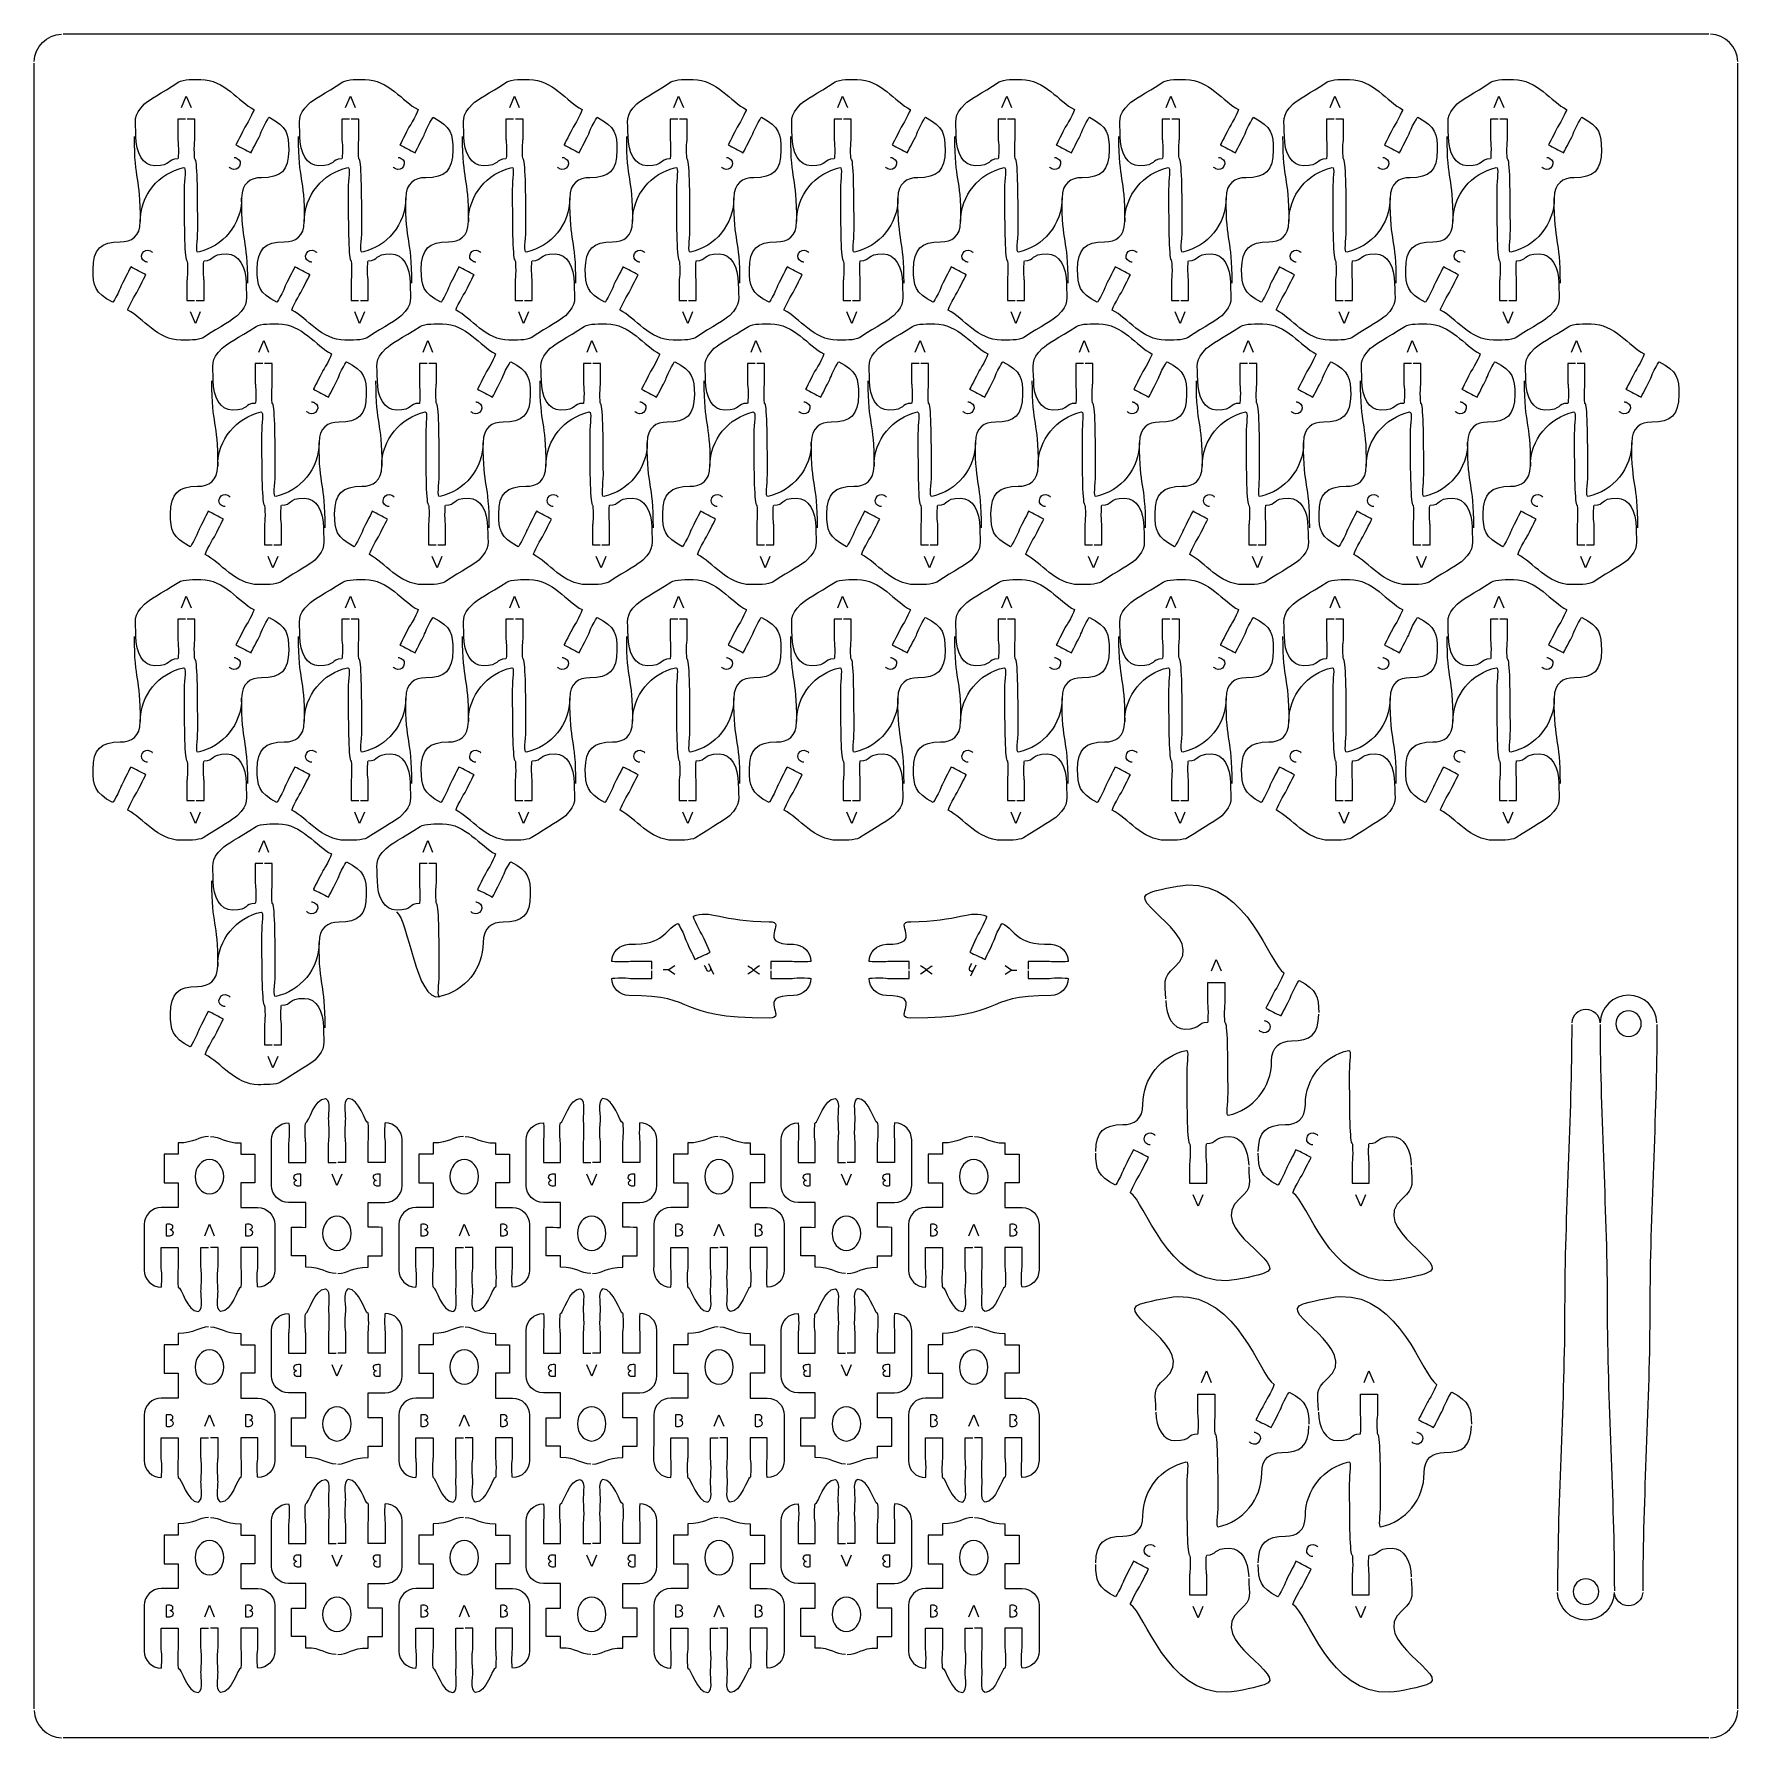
# Model space of a CAD drawing. Extents: x 0 to 300, y 0 to 300.
import ezdxf

# ---------------------------------------------------------------- set-up
doc = ezdxf.new("R2010")
doc.units = 0
doc.header["$MEASUREMENT"] = 0
doc.layers.add('DEFAULT', color=7, linetype='CONTINUOUS')

msp = doc.modelspace()

# ---------------------------------------------------------------- linework, layer by layer
at = {"layer": 'DEFAULT', "color": 1}
for points in [[(294.85, 300.1), (5.15, 300.1)], [(0, 5.25), (0, 294.95)], [(300, 5.25), (300, 294.95)], [(294.85, 0.1), (5.15, 0.1)]]:
    msp.add_lwpolyline(points, dxfattribs=at)
at = {"layer": 'DEFAULT', "color": 250}
for points in [[(25.96, 287.15), (26.8, 289.17), (27.65, 287.15)], [(54.85, 287.15), (55.69, 289.17), (56.54, 287.15)], [(83.74, 287.15), (84.58, 289.17), (85.43, 287.15)], [(112.63, 287.15), (113.47, 289.17), (114.32, 287.15)], [(141.52, 287.15), (142.36, 289.17), (143.21, 287.15)], [(170.41, 287.15), (171.25, 289.17), (172.1, 287.15)], [(199.3, 287.15), (200.14, 289.17), (200.99, 287.15)], [(228.19, 287.15), (229.03, 289.17), (229.88, 287.15)], [(257.08, 287.15), (257.92, 289.17), (258.77, 287.15)], [(29.26, 251.17), (28.42, 249.14), (27.57, 251.17)], [(58.15, 251.17), (57.31, 249.14), (56.46, 251.17)], [(87.04, 251.17), (86.2, 249.14), (85.35, 251.17)], [(115.93, 251.17), (115.09, 249.14), (114.24, 251.17)], [(144.82, 251.17), (143.98, 249.14), (143.13, 251.17)], [(173.71, 251.17), (172.87, 249.14), (172.02, 251.17)], [(202.6, 251.17), (201.77, 249.14), (200.91, 251.17)], [(231.49, 251.17), (230.66, 249.14), (229.8, 251.17)], [(260.38, 251.17), (259.55, 249.14), (258.69, 251.17)], [(39.6, 244.12), (40.44, 246.14), (41.29, 244.12)], [(68.49, 244.12), (69.33, 246.14), (70.18, 244.12)], [(97.38, 244.12), (98.22, 246.14), (99.07, 244.12)], [(126.27, 244.12), (127.11, 246.14), (127.96, 244.12)], [(155.16, 244.12), (156, 246.14), (156.85, 244.12)], [(184.05, 244.12), (184.89, 246.14), (185.74, 244.12)], [(212.94, 244.12), (213.78, 246.14), (214.63, 244.12)], [(241.83, 244.12), (242.67, 246.14), (243.52, 244.12)], [(270.72, 244.12), (271.56, 246.14), (272.41, 244.12)], [(42.9, 208.14), (42.06, 206.12), (41.21, 208.14)], [(71.79, 208.14), (70.95, 206.12), (70.1, 208.14)], [(100.68, 208.14), (99.85, 206.12), (98.99, 208.14)], [(129.57, 208.14), (128.73, 206.12), (127.88, 208.14)], [(158.46, 208.14), (157.63, 206.12), (156.77, 208.14)], [(187.35, 208.14), (186.52, 206.12), (185.66, 208.14)], [(216.24, 208.14), (215.41, 206.12), (214.55, 208.14)], [(245.13, 208.14), (244.3, 206.12), (243.44, 208.14)], [(274.02, 208.14), (273.19, 206.12), (272.33, 208.14)], [(25.96, 199.1), (26.8, 201.12), (27.65, 199.1)], [(54.85, 199.1), (55.69, 201.12), (56.54, 199.1)], [(83.74, 199.1), (84.58, 201.12), (85.43, 199.1)], [(112.63, 199.1), (113.47, 201.12), (114.32, 199.1)], [(141.52, 199.1), (142.36, 201.12), (143.21, 199.1)], [(170.41, 199.1), (171.25, 201.12), (172.1, 199.1)], [(199.3, 199.1), (200.14, 201.12), (200.99, 199.1)], [(228.19, 199.1), (229.03, 201.12), (229.88, 199.1)], [(257.08, 199.1), (257.92, 201.12), (258.77, 199.1)], [(29.26, 163.12), (28.42, 161.1), (27.57, 163.12)], [(58.15, 163.12), (57.31, 161.1), (56.46, 163.12)], [(87.04, 163.12), (86.2, 161.1), (85.35, 163.12)], [(115.93, 163.12), (115.09, 161.1), (114.24, 163.12)], [(144.82, 163.12), (143.98, 161.1), (143.13, 163.12)], [(173.71, 163.12), (172.88, 161.1), (172.02, 163.12)], [(202.6, 163.12), (201.77, 161.1), (200.91, 163.12)], [(231.49, 163.12), (230.66, 161.1), (229.8, 163.12)], [(260.38, 163.12), (259.55, 161.1), (258.69, 163.12)], [(39.6, 156.07), (40.44, 158.09), (41.29, 156.07)], [(68.49, 156.07), (69.33, 158.09), (70.18, 156.07)], [(112.8, 134.54), (111.64, 135.34), (110.78, 135.34)], [(111.63, 135.34), (112.8, 136.12)], [(118.75, 136.48), (119.65, 134.55)], [(165.79, 136.14), (164.89, 134.21)], [(171, 136.12), (172.16, 135.31), (173.03, 135.31)], [(172.17, 135.31), (171, 134.54)], [(207.31, 135.15), (208.15, 137.17), (209, 135.15)], [(42.9, 120.09), (42.06, 118.07), (41.21, 120.09)], [(54.16, 99.36), (53.32, 97.34), (52.47, 99.36)], [(99.01, 99.36), (98.18, 97.34), (97.32, 99.36)], [(143.87, 99.36), (143.03, 97.34), (142.18, 99.36)], [(205.8, 95.74), (204.97, 93.71), (204.11, 95.74)], [(234.42, 95.74), (233.58, 93.71), (232.73, 95.74)], [(30.04, 88.51), (30.88, 90.53), (31.73, 88.51)], [(74.89, 88.51), (75.73, 90.53), (76.58, 88.51)], [(119.75, 88.51), (120.59, 90.53), (121.44, 88.51)], [(164.6, 88.51), (165.44, 90.53), (166.29, 88.51)], [(54.17, 65.82), (53.33, 63.8), (52.47, 65.82)], [(99.02, 65.82), (98.18, 63.8), (97.33, 65.82)], [(143.87, 65.82), (143.03, 63.8), (142.18, 65.82)], [(205.57, 62.68), (206.41, 64.71), (207.26, 62.68)], [(234.19, 62.68), (235.02, 64.71), (235.88, 62.68)], [(30.04, 54.97), (30.88, 56.99), (31.73, 54.97)], [(74.89, 54.97), (75.73, 56.99), (76.58, 54.97)], [(119.75, 54.97), (120.58, 56.99), (121.44, 54.97)], [(164.6, 54.97), (165.44, 56.99), (166.29, 54.97)], [(54.16, 32.28), (53.33, 30.26), (52.47, 32.28)], [(99.01, 32.28), (98.18, 30.26), (97.32, 32.28)], [(143.87, 32.28), (143.03, 30.26), (142.18, 32.28)], [(30.04, 21.43), (30.88, 23.45), (31.73, 21.43)], [(74.89, 21.43), (75.73, 23.45), (76.59, 21.43)], [(119.75, 21.43), (120.59, 23.45), (121.44, 21.43)], [(164.6, 21.43), (165.44, 23.45), (166.29, 21.43)], [(205.8, 23.27), (204.97, 21.25), (204.11, 23.27)], [(234.42, 23.27), (233.58, 21.25), (232.73, 23.27)]]:
    msp.add_lwpolyline(points, dxfattribs=at)
at = {"layer": 'DEFAULT', "color": 1}
for points in [[(0, 295.25), (0.08, 297.88), (2.22, 300.02), (4.85, 300.1)], [(300, 295.25), (299.92, 297.88), (297.78, 300.02), (295.15, 300.1)], [(17.61, 282.09), (17.61, 273.84), (18.69, 275.38), (18.69, 267.08)], [(46.5, 282.09), (46.5, 273.84), (47.58, 275.38), (47.58, 267.08)], [(75.39, 282.09), (75.39, 273.84), (76.47, 275.38), (76.47, 267.08)], [(104.28, 282.09), (104.28, 273.84), (105.36, 275.38), (105.36, 267.08)], [(133.17, 282.09), (133.17, 273.84), (134.25, 275.38), (134.25, 267.08)], [(162.06, 282.09), (162.06, 273.84), (163.14, 275.38), (163.14, 267.08)], [(190.95, 282.09), (190.95, 273.84), (192.03, 275.38), (192.03, 267.08)], [(219.84, 282.09), (219.84, 273.84), (220.92, 275.38), (220.92, 267.08)], [(248.73, 282.09), (248.73, 273.84), (249.81, 275.38), (249.81, 267.08)], [(37.62, 256.22), (37.62, 264.47), (36.54, 262.93), (36.54, 271.23)], [(66.51, 256.22), (66.51, 264.47), (65.43, 262.93), (65.43, 271.23)], [(95.4, 256.22), (95.4, 264.47), (94.32, 262.93), (94.32, 271.23)], [(124.29, 256.22), (124.29, 264.47), (123.21, 262.93), (123.21, 271.23)], [(153.18, 256.22), (153.18, 264.47), (152.1, 262.93), (152.1, 271.23)], [(182.07, 256.22), (182.07, 264.47), (180.99, 262.93), (180.99, 271.23)], [(210.96, 256.22), (210.96, 264.47), (209.88, 262.93), (209.88, 271.23)], [(239.85, 256.22), (239.85, 264.47), (238.77, 262.93), (238.77, 271.23)], [(268.74, 256.22), (268.74, 264.47), (267.66, 262.93), (267.66, 271.23)], [(31.25, 239.06), (31.25, 230.81), (32.33, 232.35), (32.33, 224.05)], [(60.14, 239.06), (60.14, 230.81), (61.22, 232.35), (61.22, 224.05)], [(89.03, 239.06), (89.03, 230.81), (90.11, 232.35), (90.11, 224.05)], [(117.92, 239.06), (117.92, 230.81), (119, 232.35), (119, 224.05)], [(146.81, 239.06), (146.81, 230.81), (147.89, 232.35), (147.89, 224.05)], [(175.7, 239.06), (175.7, 230.81), (176.78, 232.35), (176.78, 224.05)], [(204.59, 239.06), (204.59, 230.81), (205.67, 232.35), (205.67, 224.05)], [(233.48, 239.06), (233.48, 230.81), (234.56, 232.35), (234.56, 224.05)], [(262.37, 239.06), (262.37, 230.81), (263.45, 232.35), (263.45, 224.05)], [(51.26, 213.19), (51.26, 221.44), (50.18, 219.9), (50.18, 228.2)], [(80.15, 213.19), (80.15, 221.44), (79.07, 219.9), (79.07, 228.2)], [(109.04, 213.19), (109.04, 221.44), (107.96, 219.9), (107.96, 228.2)], [(137.93, 213.19), (137.93, 221.44), (136.85, 219.9), (136.85, 228.2)], [(166.82, 213.19), (166.82, 221.44), (165.74, 219.9), (165.74, 228.2)], [(195.71, 213.19), (195.71, 221.44), (194.63, 219.9), (194.63, 228.2)], [(224.6, 213.19), (224.6, 221.44), (223.52, 219.9), (223.52, 228.2)], [(253.49, 213.19), (253.49, 221.44), (252.41, 219.9), (252.41, 228.2)], [(282.38, 213.19), (282.38, 221.44), (281.3, 219.9), (281.3, 228.2)], [(17.61, 194.05), (17.61, 185.8), (18.69, 187.33), (18.69, 179.04)], [(46.5, 194.05), (46.5, 185.8), (47.58, 187.33), (47.58, 179.04)], [(75.39, 194.05), (75.39, 185.8), (76.47, 187.33), (76.47, 179.04)], [(104.28, 194.05), (104.28, 185.8), (105.36, 187.33), (105.36, 179.04)], [(133.17, 194.05), (133.17, 185.8), (134.25, 187.33), (134.25, 179.04)], [(162.06, 194.05), (162.06, 185.8), (163.14, 187.33), (163.14, 179.04)], [(190.95, 194.05), (190.95, 185.8), (192.03, 187.33), (192.03, 179.04)], [(219.84, 194.05), (219.84, 185.8), (220.92, 187.33), (220.92, 179.04)], [(248.73, 194.05), (248.73, 185.8), (249.81, 187.33), (249.81, 179.04)], [(37.62, 168.17), (37.62, 176.42), (36.54, 174.89), (36.54, 183.18)], [(66.51, 168.17), (66.51, 176.42), (65.43, 174.89), (65.43, 183.18)], [(95.4, 168.17), (95.4, 176.42), (94.32, 174.89), (94.32, 183.18)], [(124.29, 168.17), (124.29, 176.42), (123.21, 174.89), (123.21, 183.18)], [(153.18, 168.17), (153.18, 176.42), (152.1, 174.89), (152.1, 183.18)], [(182.07, 168.17), (182.07, 176.42), (180.99, 174.89), (180.99, 183.18)], [(210.96, 168.17), (210.96, 176.42), (209.88, 174.89), (209.88, 183.18)], [(239.85, 168.17), (239.85, 176.42), (238.77, 174.89), (238.77, 183.18)], [(268.74, 168.17), (268.74, 176.42), (267.66, 174.89), (267.66, 183.18)], [(31.25, 151.02), (31.25, 142.77), (32.33, 144.3), (32.33, 136.01)], [(63.8, 145.54), (65.9, 144.38), (67.26, 129.5), (71.43, 130.65)], [(51.26, 125.14), (51.26, 133.39), (50.18, 131.86), (50.18, 140.15)], [(0, 4.95), (0.08, 2.32), (2.22, 0.18), (4.85, 0.1)], [(295.15, 0.1), (297.78, 0.18), (299.92, 2.32), (300, 4.95)]]:
    msp.add_open_spline(points, degree=3, dxfattribs=at)
for points, knots in [([(26.66, 285.11), (26.21, 285.11), (25.76, 285.11), (25.31, 285.11), (25.31, 283.95), (25.31, 282.78), (25.31, 281.61), (25.31, 281.44), (25.41, 280.83), (25.41, 279.86), (25.41, 278.89), (25.36, 278.11), (25.31, 278.11), (23.28, 278.11), (24.36, 276.92), (21.27, 276.92), (19.16, 276.92), (17.91, 279.23), (17.91, 282.09), (17.91, 284.98), (17.31, 285.64), (19.46, 287.8), (20.17, 288.5), (22.31, 289.63), (25.46, 291.67), (26.22, 292.16), (28.34, 292.11), (29.38, 292.11), (33.45, 292.11), (36.04, 288.18), (38.71, 286.81), (38.76, 286.79), (38.45, 286.07), (38, 285.21), (37.57, 284.35), (37.2, 283.85), (37.12, 283.7), (36.72, 282.91), (35.53, 280.58), (35.53, 280.58), (36.42, 280.12), (37.31, 279.67), (38.2, 279.21), (38.2, 279.21), (39.39, 281.55), (39.79, 282.33), (39.87, 282.49), (40.06, 283.07), (40.5, 283.93), (40.94, 284.79), (41.34, 285.47), (41.39, 285.45), (44.56, 283.82), (44.83, 282.51), (44.83, 279.65), (44.83, 276.03), (43.44, 274.81), (40.06, 274.81), (38.08, 274.81), (36.54, 273.83), (36.54, 271.23), (36.54, 266.57), (33.27, 262.68), (28.9, 261.72), (28.37, 261.62), (28.81, 263.73), (28.81, 265.57), (28.81, 272.51), (28.74, 278.11), (28.31, 278.11), (28.25, 278.11), (28.21, 278.89), (28.21, 279.86), (28.21, 280.83), (28.31, 281.44), (28.31, 281.61), (28.31, 282.78), (28.31, 283.95), (28.31, 285.11), (27.86, 285.11), (27.41, 285.11), (26.96, 285.11)], [0, 0, 0, 0, 3.82, 3.82, 3.82, 13.74, 13.74, 13.74, 14.74, 14.74, 14.74, 15.74, 15.74, 15.74, 16.74, 16.74, 16.74, 17.74, 17.74, 17.74, 18.74, 18.74, 18.74, 19.74, 19.74, 19.74, 20.74, 20.74, 20.74, 21.74, 21.74, 21.74, 22.74, 22.74, 22.74, 23.74, 23.74, 23.74, 24.74, 24.74, 24.74, 33.24187, 33.24187, 33.24187, 34.24187, 34.24187, 34.24187, 35.24187, 35.24187, 35.24187, 36.24187, 36.24187, 36.24187, 37.24187, 37.24187, 37.24187, 38.24187, 38.24187, 38.24187, 39.24187, 39.24187, 39.24187, 40.24187, 40.24187, 40.24187, 41.24187, 41.24187, 41.24187, 42.24187, 42.24187, 42.24187, 43.24187, 43.24187, 43.24187, 44.24187, 44.24187, 44.24187, 54.16187, 54.16187, 54.16187, 57.99187, 57.99187, 57.99187, 57.99187]), ([(55.55, 285.11), (55.1, 285.11), (54.65, 285.11), (54.2, 285.11), (54.2, 283.95), (54.2, 282.78), (54.2, 281.61), (54.2, 281.44), (54.3, 280.83), (54.3, 279.86), (54.3, 278.89), (54.25, 278.11), (54.2, 278.11), (52.17, 278.11), (53.25, 276.92), (50.16, 276.92), (48.05, 276.92), (46.8, 279.23), (46.8, 282.09), (46.8, 284.98), (46.2, 285.64), (48.35, 287.8), (49.06, 288.5), (51.2, 289.63), (54.35, 291.67), (55.11, 292.16), (57.23, 292.11), (58.27, 292.11), (62.34, 292.11), (64.93, 288.18), (67.6, 286.81), (67.65, 286.79), (67.34, 286.07), (66.9, 285.21), (66.46, 284.35), (66.09, 283.85), (66.01, 283.7), (65.61, 282.91), (64.42, 280.58), (64.42, 280.58), (65.31, 280.12), (66.2, 279.67), (67.09, 279.21), (67.09, 279.21), (68.29, 281.55), (68.68, 282.33), (68.76, 282.49), (68.95, 283.07), (69.39, 283.93), (69.83, 284.79), (70.23, 285.47), (70.28, 285.45), (73.45, 283.82), (73.72, 282.51), (73.72, 279.65), (73.72, 276.03), (72.33, 274.81), (68.95, 274.81), (66.97, 274.81), (65.43, 273.83), (65.43, 271.23), (65.43, 266.57), (62.16, 262.68), (57.79, 261.72), (57.26, 261.62), (57.7, 263.73), (57.7, 265.57), (57.7, 272.51), (57.63, 278.11), (57.2, 278.11), (57.14, 278.11), (57.1, 278.89), (57.1, 279.86), (57.1, 280.83), (57.2, 281.44), (57.2, 281.61), (57.2, 282.78), (57.2, 283.95), (57.2, 285.11), (56.75, 285.11), (56.3, 285.11), (55.85, 285.11)], [0, 0, 0, 0, 3.82, 3.82, 3.82, 13.74, 13.74, 13.74, 14.74, 14.74, 14.74, 15.74, 15.74, 15.74, 16.74, 16.74, 16.74, 17.74, 17.74, 17.74, 18.74, 18.74, 18.74, 19.74, 19.74, 19.74, 20.74, 20.74, 20.74, 21.74, 21.74, 21.74, 22.74, 22.74, 22.74, 23.74, 23.74, 23.74, 24.74, 24.74, 24.74, 33.24187, 33.24187, 33.24187, 34.24187, 34.24187, 34.24187, 35.24187, 35.24187, 35.24187, 36.24187, 36.24187, 36.24187, 37.24187, 37.24187, 37.24187, 38.24187, 38.24187, 38.24187, 39.24187, 39.24187, 39.24187, 40.24187, 40.24187, 40.24187, 41.24187, 41.24187, 41.24187, 42.24187, 42.24187, 42.24187, 43.24187, 43.24187, 43.24187, 44.24187, 44.24187, 44.24187, 54.16187, 54.16187, 54.16187, 57.99187, 57.99187, 57.99187, 57.99187]), ([(84.44, 285.11), (83.99, 285.11), (83.54, 285.11), (83.09, 285.11), (83.09, 283.95), (83.09, 282.78), (83.09, 281.61), (83.09, 281.44), (83.19, 280.83), (83.19, 279.86), (83.19, 278.89), (83.14, 278.11), (83.09, 278.11), (81.06, 278.11), (82.14, 276.92), (79.05, 276.92), (76.94, 276.92), (75.69, 279.23), (75.69, 282.09), (75.69, 284.98), (75.09, 285.64), (77.24, 287.8), (77.95, 288.5), (80.09, 289.63), (83.24, 291.67), (84, 292.16), (86.12, 292.11), (87.16, 292.11), (91.23, 292.11), (93.82, 288.18), (96.49, 286.81), (96.54, 286.79), (96.23, 286.07), (95.79, 285.21), (95.35, 284.35), (94.98, 283.85), (94.9, 283.7), (94.5, 282.91), (93.31, 280.58), (93.31, 280.58), (94.2, 280.12), (95.09, 279.67), (95.98, 279.21), (95.98, 279.21), (97.18, 281.55), (97.57, 282.33), (97.65, 282.49), (97.84, 283.07), (98.28, 283.93), (98.72, 284.79), (99.12, 285.47), (99.17, 285.45), (102.34, 283.82), (102.62, 282.51), (102.62, 279.65), (102.62, 276.03), (101.22, 274.81), (97.84, 274.81), (95.86, 274.81), (94.32, 273.83), (94.32, 271.23), (94.32, 266.57), (91.05, 262.68), (86.68, 261.72), (86.15, 261.62), (86.59, 263.73), (86.59, 265.57), (86.59, 272.51), (86.52, 278.11), (86.09, 278.11), (86.03, 278.11), (85.99, 278.89), (85.99, 279.86), (85.99, 280.83), (86.09, 281.44), (86.09, 281.61), (86.09, 282.78), (86.09, 283.95), (86.09, 285.11), (85.64, 285.11), (85.19, 285.11), (84.74, 285.11)], [0, 0, 0, 0, 3.82, 3.82, 3.82, 13.74, 13.74, 13.74, 14.74, 14.74, 14.74, 15.74, 15.74, 15.74, 16.74, 16.74, 16.74, 17.74, 17.74, 17.74, 18.74, 18.74, 18.74, 19.74, 19.74, 19.74, 20.74, 20.74, 20.74, 21.74, 21.74, 21.74, 22.74, 22.74, 22.74, 23.74, 23.74, 23.74, 24.74, 24.74, 24.74, 33.24187, 33.24187, 33.24187, 34.24187, 34.24187, 34.24187, 35.24187, 35.24187, 35.24187, 36.24187, 36.24187, 36.24187, 37.24187, 37.24187, 37.24187, 38.24187, 38.24187, 38.24187, 39.24187, 39.24187, 39.24187, 40.24187, 40.24187, 40.24187, 41.24187, 41.24187, 41.24187, 42.24187, 42.24187, 42.24187, 43.24187, 43.24187, 43.24187, 44.24187, 44.24187, 44.24187, 54.16187, 54.16187, 54.16187, 57.99187, 57.99187, 57.99187, 57.99187]), ([(113.33, 285.11), (112.88, 285.11), (112.43, 285.11), (111.98, 285.11), (111.98, 283.95), (111.98, 282.78), (111.98, 281.61), (111.98, 281.44), (112.08, 280.83), (112.08, 279.86), (112.08, 278.89), (112.03, 278.11), (111.98, 278.11), (109.95, 278.11), (111.03, 276.92), (107.94, 276.92), (105.83, 276.92), (104.58, 279.23), (104.58, 282.09), (104.58, 284.98), (103.98, 285.64), (106.13, 287.8), (106.84, 288.5), (108.98, 289.63), (112.13, 291.67), (112.89, 292.16), (115.01, 292.11), (116.05, 292.11), (120.12, 292.11), (122.71, 288.18), (125.38, 286.81), (125.43, 286.79), (125.12, 286.07), (124.68, 285.21), (124.24, 284.35), (123.87, 283.85), (123.79, 283.7), (123.39, 282.91), (122.2, 280.58), (122.2, 280.58), (123.09, 280.12), (123.98, 279.67), (124.87, 279.21), (124.87, 279.21), (126.07, 281.55), (126.46, 282.33), (126.54, 282.49), (126.73, 283.07), (127.17, 283.93), (127.61, 284.79), (128.01, 285.47), (128.06, 285.45), (131.23, 283.82), (131.51, 282.51), (131.51, 279.65), (131.51, 276.03), (130.11, 274.81), (126.73, 274.81), (124.75, 274.81), (123.21, 273.83), (123.21, 271.23), (123.21, 266.57), (119.94, 262.68), (115.57, 261.72), (115.04, 261.62), (115.48, 263.73), (115.48, 265.57), (115.48, 272.51), (115.41, 278.11), (114.98, 278.11), (114.92, 278.11), (114.88, 278.89), (114.88, 279.86), (114.88, 280.83), (114.98, 281.44), (114.98, 281.61), (114.98, 282.78), (114.98, 283.95), (114.98, 285.11), (114.53, 285.11), (114.08, 285.11), (113.63, 285.11)], [0, 0, 0, 0, 3.82, 3.82, 3.82, 13.74, 13.74, 13.74, 14.74, 14.74, 14.74, 15.74, 15.74, 15.74, 16.74, 16.74, 16.74, 17.74, 17.74, 17.74, 18.74, 18.74, 18.74, 19.74, 19.74, 19.74, 20.74, 20.74, 20.74, 21.74, 21.74, 21.74, 22.74, 22.74, 22.74, 23.74, 23.74, 23.74, 24.74, 24.74, 24.74, 33.24187, 33.24187, 33.24187, 34.24187, 34.24187, 34.24187, 35.24187, 35.24187, 35.24187, 36.24187, 36.24187, 36.24187, 37.24187, 37.24187, 37.24187, 38.24187, 38.24187, 38.24187, 39.24187, 39.24187, 39.24187, 40.24187, 40.24187, 40.24187, 41.24187, 41.24187, 41.24187, 42.24187, 42.24187, 42.24187, 43.24187, 43.24187, 43.24187, 44.24187, 44.24187, 44.24187, 54.16187, 54.16187, 54.16187, 57.99187, 57.99187, 57.99187, 57.99187]), ([(142.22, 285.11), (141.77, 285.11), (141.32, 285.11), (140.87, 285.11), (140.87, 283.95), (140.87, 282.78), (140.87, 281.61), (140.87, 281.44), (140.97, 280.83), (140.97, 279.86), (140.97, 278.89), (140.92, 278.11), (140.87, 278.11), (138.84, 278.11), (139.92, 276.92), (136.83, 276.92), (134.72, 276.92), (133.47, 279.23), (133.47, 282.09), (133.47, 284.98), (132.87, 285.64), (135.02, 287.8), (135.73, 288.5), (137.87, 289.63), (141.02, 291.67), (141.78, 292.16), (143.9, 292.11), (144.94, 292.11), (149.01, 292.11), (151.6, 288.18), (154.27, 286.81), (154.32, 286.79), (154.01, 286.07), (153.57, 285.21), (153.13, 284.35), (152.76, 283.85), (152.68, 283.7), (152.29, 282.91), (151.09, 280.58), (151.09, 280.58), (151.98, 280.12), (152.87, 279.67), (153.76, 279.21), (153.76, 279.21), (154.96, 281.55), (155.35, 282.33), (155.43, 282.49), (155.62, 283.07), (156.06, 283.93), (156.5, 284.79), (156.9, 285.47), (156.95, 285.45), (160.12, 283.82), (160.4, 282.51), (160.4, 279.65), (160.4, 276.03), (159, 274.81), (155.62, 274.81), (153.64, 274.81), (152.1, 273.83), (152.1, 271.23), (152.1, 266.57), (148.83, 262.68), (144.46, 261.72), (143.93, 261.62), (144.37, 263.73), (144.37, 265.57), (144.37, 272.51), (144.3, 278.11), (143.87, 278.11), (143.81, 278.11), (143.77, 278.89), (143.77, 279.86), (143.77, 280.83), (143.87, 281.44), (143.87, 281.61), (143.87, 282.78), (143.87, 283.95), (143.87, 285.11), (143.42, 285.11), (142.97, 285.11), (142.52, 285.11)], [0, 0, 0, 0, 3.82, 3.82, 3.82, 13.74, 13.74, 13.74, 14.74, 14.74, 14.74, 15.74, 15.74, 15.74, 16.74, 16.74, 16.74, 17.74, 17.74, 17.74, 18.74, 18.74, 18.74, 19.74, 19.74, 19.74, 20.74, 20.74, 20.74, 21.74, 21.74, 21.74, 22.74, 22.74, 22.74, 23.74, 23.74, 23.74, 24.74, 24.74, 24.74, 33.24187, 33.24187, 33.24187, 34.24187, 34.24187, 34.24187, 35.24187, 35.24187, 35.24187, 36.24187, 36.24187, 36.24187, 37.24187, 37.24187, 37.24187, 38.24187, 38.24187, 38.24187, 39.24187, 39.24187, 39.24187, 40.24187, 40.24187, 40.24187, 41.24187, 41.24187, 41.24187, 42.24187, 42.24187, 42.24187, 43.24187, 43.24187, 43.24187, 44.24187, 44.24187, 44.24187, 54.16187, 54.16187, 54.16187, 57.99187, 57.99187, 57.99187, 57.99187]), ([(171.11, 285.11), (170.66, 285.11), (170.21, 285.11), (169.76, 285.11), (169.76, 283.95), (169.76, 282.78), (169.76, 281.61), (169.76, 281.44), (169.86, 280.83), (169.86, 279.86), (169.86, 278.89), (169.81, 278.11), (169.76, 278.11), (167.73, 278.11), (168.81, 276.92), (165.72, 276.92), (163.61, 276.92), (162.36, 279.23), (162.36, 282.09), (162.36, 284.98), (161.76, 285.64), (163.91, 287.8), (164.62, 288.5), (166.76, 289.63), (169.91, 291.67), (170.67, 292.16), (172.79, 292.11), (173.83, 292.11), (177.91, 292.11), (180.49, 288.18), (183.16, 286.81), (183.21, 286.79), (182.9, 286.07), (182.46, 285.21), (182.02, 284.35), (181.65, 283.85), (181.57, 283.7), (181.18, 282.91), (179.98, 280.58), (179.98, 280.58), (180.87, 280.12), (181.76, 279.67), (182.65, 279.21), (182.65, 279.21), (183.85, 281.55), (184.24, 282.33), (184.32, 282.49), (184.51, 283.07), (184.95, 283.93), (185.39, 284.79), (185.79, 285.47), (185.84, 285.45), (189.01, 283.82), (189.29, 282.51), (189.29, 279.65), (189.29, 276.03), (187.89, 274.81), (184.51, 274.81), (182.53, 274.81), (180.99, 273.83), (180.99, 271.23), (180.99, 266.57), (177.72, 262.68), (173.35, 261.72), (172.82, 261.62), (173.26, 263.73), (173.26, 265.57), (173.26, 272.51), (173.19, 278.11), (172.76, 278.11), (172.7, 278.11), (172.66, 278.89), (172.66, 279.86), (172.66, 280.83), (172.76, 281.44), (172.76, 281.61), (172.76, 282.78), (172.76, 283.95), (172.76, 285.11), (172.31, 285.11), (171.86, 285.11), (171.41, 285.11)], [0, 0, 0, 0, 3.82, 3.82, 3.82, 13.74, 13.74, 13.74, 14.74, 14.74, 14.74, 15.74, 15.74, 15.74, 16.74, 16.74, 16.74, 17.74, 17.74, 17.74, 18.74, 18.74, 18.74, 19.74, 19.74, 19.74, 20.74, 20.74, 20.74, 21.74, 21.74, 21.74, 22.74, 22.74, 22.74, 23.74, 23.74, 23.74, 24.74, 24.74, 24.74, 33.24187, 33.24187, 33.24187, 34.24187, 34.24187, 34.24187, 35.24187, 35.24187, 35.24187, 36.24187, 36.24187, 36.24187, 37.24187, 37.24187, 37.24187, 38.24187, 38.24187, 38.24187, 39.24187, 39.24187, 39.24187, 40.24187, 40.24187, 40.24187, 41.24187, 41.24187, 41.24187, 42.24187, 42.24187, 42.24187, 43.24187, 43.24187, 43.24187, 44.24187, 44.24187, 44.24187, 54.16187, 54.16187, 54.16187, 57.99187, 57.99187, 57.99187, 57.99187]), ([(200, 285.11), (199.55, 285.11), (199.1, 285.11), (198.65, 285.11), (198.65, 283.95), (198.65, 282.78), (198.65, 281.61), (198.65, 281.44), (198.75, 280.83), (198.75, 279.86), (198.75, 278.89), (198.7, 278.11), (198.65, 278.11), (196.62, 278.11), (197.7, 276.92), (194.61, 276.92), (192.5, 276.92), (191.25, 279.23), (191.25, 282.09), (191.25, 284.98), (190.65, 285.64), (192.8, 287.8), (193.51, 288.5), (195.65, 289.63), (198.8, 291.67), (199.56, 292.16), (201.68, 292.11), (202.72, 292.11), (206.8, 292.11), (209.38, 288.18), (212.06, 286.81), (212.1, 286.79), (211.79, 286.07), (211.35, 285.21), (210.91, 284.35), (210.54, 283.85), (210.46, 283.7), (210.07, 282.91), (208.87, 280.58), (208.87, 280.58), (209.76, 280.12), (210.65, 279.67), (211.54, 279.21), (211.54, 279.21), (212.74, 281.55), (213.13, 282.33), (213.21, 282.49), (213.4, 283.07), (213.84, 283.93), (214.28, 284.79), (214.68, 285.47), (214.73, 285.45), (217.9, 283.82), (218.18, 282.51), (218.18, 279.65), (218.18, 276.03), (216.78, 274.81), (213.4, 274.81), (211.42, 274.81), (209.88, 273.83), (209.88, 271.23), (209.88, 266.57), (206.61, 262.68), (202.24, 261.72), (201.71, 261.62), (202.15, 263.73), (202.15, 265.57), (202.15, 272.51), (202.08, 278.11), (201.65, 278.11), (201.59, 278.11), (201.55, 278.89), (201.55, 279.86), (201.55, 280.83), (201.65, 281.44), (201.65, 281.61), (201.65, 282.78), (201.65, 283.95), (201.65, 285.11), (201.2, 285.11), (200.75, 285.11), (200.3, 285.11)], [0, 0, 0, 0, 3.82, 3.82, 3.82, 13.74, 13.74, 13.74, 14.74, 14.74, 14.74, 15.74, 15.74, 15.74, 16.74, 16.74, 16.74, 17.74, 17.74, 17.74, 18.74, 18.74, 18.74, 19.74, 19.74, 19.74, 20.74, 20.74, 20.74, 21.74, 21.74, 21.74, 22.74, 22.74, 22.74, 23.74, 23.74, 23.74, 24.74, 24.74, 24.74, 33.24187, 33.24187, 33.24187, 34.24187, 34.24187, 34.24187, 35.24187, 35.24187, 35.24187, 36.24187, 36.24187, 36.24187, 37.24187, 37.24187, 37.24187, 38.24187, 38.24187, 38.24187, 39.24187, 39.24187, 39.24187, 40.24187, 40.24187, 40.24187, 41.24187, 41.24187, 41.24187, 42.24187, 42.24187, 42.24187, 43.24187, 43.24187, 43.24187, 44.24187, 44.24187, 44.24187, 54.16187, 54.16187, 54.16187, 57.99187, 57.99187, 57.99187, 57.99187]), ([(228.89, 285.11), (228.44, 285.11), (227.99, 285.11), (227.54, 285.11), (227.54, 283.95), (227.54, 282.78), (227.54, 281.61), (227.54, 281.44), (227.64, 280.83), (227.64, 279.86), (227.64, 278.89), (227.59, 278.11), (227.54, 278.11), (225.51, 278.11), (226.59, 276.92), (223.5, 276.92), (221.39, 276.92), (220.14, 279.23), (220.14, 282.09), (220.14, 284.98), (219.54, 285.64), (221.69, 287.8), (222.4, 288.5), (224.54, 289.63), (227.69, 291.67), (228.45, 292.16), (230.57, 292.11), (231.61, 292.11), (235.69, 292.11), (238.27, 288.18), (240.95, 286.81), (240.99, 286.79), (240.68, 286.07), (240.24, 285.21), (239.8, 284.35), (239.43, 283.85), (239.35, 283.7), (238.96, 282.91), (237.76, 280.58), (237.76, 280.58), (238.65, 280.12), (239.54, 279.67), (240.43, 279.21), (240.43, 279.21), (241.63, 281.55), (242.02, 282.33), (242.1, 282.49), (242.29, 283.07), (242.73, 283.93), (243.17, 284.79), (243.57, 285.47), (243.62, 285.45), (246.79, 283.82), (247.07, 282.51), (247.07, 279.65), (247.07, 276.03), (245.67, 274.81), (242.29, 274.81), (240.31, 274.81), (238.77, 273.83), (238.77, 271.23), (238.77, 266.57), (235.5, 262.68), (231.13, 261.72), (230.6, 261.62), (231.04, 263.73), (231.04, 265.57), (231.04, 272.51), (230.97, 278.11), (230.54, 278.11), (230.48, 278.11), (230.44, 278.89), (230.44, 279.86), (230.44, 280.83), (230.54, 281.44), (230.54, 281.61), (230.54, 282.78), (230.54, 283.95), (230.54, 285.11), (230.09, 285.11), (229.64, 285.11), (229.19, 285.11)], [0, 0, 0, 0, 3.82, 3.82, 3.82, 13.74, 13.74, 13.74, 14.74, 14.74, 14.74, 15.74, 15.74, 15.74, 16.74, 16.74, 16.74, 17.74, 17.74, 17.74, 18.74, 18.74, 18.74, 19.74, 19.74, 19.74, 20.74, 20.74, 20.74, 21.74, 21.74, 21.74, 22.74, 22.74, 22.74, 23.74, 23.74, 23.74, 24.74, 24.74, 24.74, 33.24187, 33.24187, 33.24187, 34.24187, 34.24187, 34.24187, 35.24187, 35.24187, 35.24187, 36.24187, 36.24187, 36.24187, 37.24187, 37.24187, 37.24187, 38.24187, 38.24187, 38.24187, 39.24187, 39.24187, 39.24187, 40.24187, 40.24187, 40.24187, 41.24187, 41.24187, 41.24187, 42.24187, 42.24187, 42.24187, 43.24187, 43.24187, 43.24187, 44.24187, 44.24187, 44.24187, 54.16187, 54.16187, 54.16187, 57.99187, 57.99187, 57.99187, 57.99187]), ([(257.78, 285.11), (257.33, 285.11), (256.88, 285.11), (256.43, 285.11), (256.43, 283.95), (256.43, 282.78), (256.43, 281.61), (256.43, 281.44), (256.53, 280.83), (256.53, 279.86), (256.53, 278.89), (256.48, 278.11), (256.43, 278.11), (254.4, 278.11), (255.48, 276.92), (252.39, 276.92), (250.28, 276.92), (249.03, 279.23), (249.03, 282.09), (249.03, 284.98), (248.43, 285.64), (250.58, 287.8), (251.29, 288.5), (253.43, 289.63), (256.58, 291.67), (257.34, 292.16), (259.46, 292.11), (260.5, 292.11), (264.58, 292.11), (267.17, 288.18), (269.84, 286.81), (269.88, 286.79), (269.57, 286.07), (269.13, 285.21), (268.69, 284.35), (268.32, 283.85), (268.24, 283.7), (267.85, 282.91), (266.65, 280.58), (266.65, 280.58), (267.54, 280.12), (268.43, 279.67), (269.32, 279.21), (269.32, 279.21), (270.52, 281.55), (270.92, 282.33), (270.99, 282.49), (271.18, 283.07), (271.62, 283.93), (272.07, 284.79), (272.46, 285.47), (272.51, 285.45), (275.68, 283.82), (275.96, 282.51), (275.96, 279.65), (275.96, 276.03), (274.56, 274.81), (271.18, 274.81), (269.2, 274.81), (267.66, 273.83), (267.66, 271.23), (267.66, 266.57), (264.39, 262.68), (260.02, 261.72), (259.49, 261.62), (259.93, 263.73), (259.93, 265.57), (259.93, 272.51), (259.86, 278.11), (259.43, 278.11), (259.37, 278.11), (259.33, 278.89), (259.33, 279.86), (259.33, 280.83), (259.43, 281.44), (259.43, 281.61), (259.43, 282.78), (259.43, 283.95), (259.43, 285.11), (258.98, 285.11), (258.53, 285.11), (258.08, 285.11)], [0, 0, 0, 0, 3.82, 3.82, 3.82, 13.74, 13.74, 13.74, 14.74, 14.74, 14.74, 15.74, 15.74, 15.74, 16.74, 16.74, 16.74, 17.74, 17.74, 17.74, 18.74, 18.74, 18.74, 19.74, 19.74, 19.74, 20.74, 20.74, 20.74, 21.74, 21.74, 21.74, 22.74, 22.74, 22.74, 23.74, 23.74, 23.74, 24.74, 24.74, 24.74, 33.24187, 33.24187, 33.24187, 34.24187, 34.24187, 34.24187, 35.24187, 35.24187, 35.24187, 36.24187, 36.24187, 36.24187, 37.24187, 37.24187, 37.24187, 38.24187, 38.24187, 38.24187, 39.24187, 39.24187, 39.24187, 40.24187, 40.24187, 40.24187, 41.24187, 41.24187, 41.24187, 42.24187, 42.24187, 42.24187, 43.24187, 43.24187, 43.24187, 44.24187, 44.24187, 44.24187, 54.16187, 54.16187, 54.16187, 57.99187, 57.99187, 57.99187, 57.99187]), ([(28.56, 253.2), (29.01, 253.2), (29.47, 253.2), (29.92, 253.2), (29.92, 254.36), (29.92, 255.53), (29.92, 256.7), (29.92, 256.87), (29.82, 257.48), (29.82, 258.45), (29.82, 259.42), (29.86, 260.2), (29.92, 260.2), (31.94, 260.2), (30.86, 261.4), (33.95, 261.4), (36.06, 261.4), (37.32, 259.09), (37.32, 256.22), (37.32, 253.33), (37.91, 252.67), (35.76, 250.52), (35.05, 249.8), (32.91, 248.68), (29.76, 246.64), (29.01, 246.15), (26.89, 246.2), (25.84, 246.2), (21.77, 246.2), (19.18, 250.13), (16.51, 251.5), (16.46, 251.53), (16.77, 252.24), (17.22, 253.1), (17.65, 253.97), (18.02, 254.46), (18.1, 254.61), (18.5, 255.4), (19.69, 257.73), (19.69, 257.73), (18.8, 258.19), (17.91, 258.64), (17.02, 259.1), (17.02, 259.1), (15.83, 256.76), (15.43, 255.98), (15.35, 255.83), (15.16, 255.24), (14.72, 254.38), (14.28, 253.52), (13.89, 252.84), (13.84, 252.87), (10.66, 254.49), (10.39, 255.81), (10.39, 258.66), (10.39, 262.28), (11.78, 263.51), (15.16, 263.51), (17.15, 263.51), (18.69, 264.48), (18.69, 267.08), (18.69, 271.74), (21.96, 275.63), (26.33, 276.59), (26.86, 276.69), (26.42, 274.58), (26.42, 272.74), (26.42, 265.81), (26.48, 260.2), (26.92, 260.2), (26.97, 260.2), (27.02, 259.42), (27.02, 258.45), (27.02, 257.48), (26.92, 256.87), (26.92, 256.7), (26.92, 255.53), (26.92, 254.36), (26.92, 253.2), (27.37, 253.2), (27.82, 253.2), (28.26, 253.2)], [0, 0, 0, 0, 3.83, 3.83, 3.83, 13.75, 13.75, 13.75, 14.75, 14.75, 14.75, 15.75, 15.75, 15.75, 16.75, 16.75, 16.75, 17.75, 17.75, 17.75, 18.75, 18.75, 18.75, 19.75, 19.75, 19.75, 20.75, 20.75, 20.75, 21.75, 21.75, 21.75, 22.75, 22.75, 22.75, 23.75, 23.75, 23.75, 24.75, 24.75, 24.75, 33.256427, 33.256427, 33.256427, 34.256427, 34.256427, 34.256427, 35.256427, 35.256427, 35.256427, 36.256427, 36.256427, 36.256427, 37.256427, 37.256427, 37.256427, 38.256427, 38.256427, 38.256427, 39.256427, 39.256427, 39.256427, 40.256427, 40.256427, 40.256427, 41.256427, 41.256427, 41.256427, 42.256427, 42.256427, 42.256427, 43.256427, 43.256427, 43.256427, 44.256427, 44.256427, 44.256427, 54.176427, 54.176427, 54.176427, 57.996427, 57.996427, 57.996427, 57.996427]), ([(57.45, 253.2), (57.91, 253.2), (58.36, 253.2), (58.81, 253.2), (58.81, 254.36), (58.81, 255.53), (58.81, 256.7), (58.81, 256.87), (58.71, 257.48), (58.71, 258.45), (58.71, 259.42), (58.75, 260.2), (58.81, 260.2), (60.83, 260.2), (59.75, 261.4), (62.84, 261.4), (64.95, 261.4), (66.21, 259.09), (66.21, 256.22), (66.21, 253.33), (66.8, 252.67), (64.65, 250.52), (63.94, 249.8), (61.8, 248.68), (58.65, 246.64), (57.9, 246.15), (55.78, 246.2), (54.73, 246.2), (50.66, 246.2), (48.07, 250.13), (45.4, 251.5), (45.35, 251.53), (45.66, 252.24), (46.11, 253.1), (46.54, 253.97), (46.91, 254.46), (46.99, 254.61), (47.39, 255.4), (48.58, 257.73), (48.58, 257.73), (47.69, 258.19), (46.8, 258.64), (45.91, 259.1), (45.91, 259.1), (44.72, 256.76), (44.32, 255.98), (44.24, 255.83), (44.05, 255.24), (43.61, 254.38), (43.17, 253.52), (42.78, 252.84), (42.73, 252.87), (39.55, 254.49), (39.28, 255.81), (39.28, 258.66), (39.28, 262.28), (40.67, 263.51), (44.05, 263.51), (46.04, 263.51), (47.58, 264.48), (47.58, 267.08), (47.58, 271.74), (50.85, 275.63), (55.22, 276.59), (55.75, 276.69), (55.31, 274.58), (55.31, 272.74), (55.31, 265.81), (55.37, 260.2), (55.81, 260.2), (55.86, 260.2), (55.91, 259.42), (55.91, 258.45), (55.91, 257.48), (55.81, 256.87), (55.81, 256.7), (55.81, 255.53), (55.81, 254.36), (55.81, 253.2), (56.26, 253.2), (56.71, 253.2), (57.15, 253.2)], [0, 0, 0, 0, 3.83, 3.83, 3.83, 13.75, 13.75, 13.75, 14.75, 14.75, 14.75, 15.75, 15.75, 15.75, 16.75, 16.75, 16.75, 17.75, 17.75, 17.75, 18.75, 18.75, 18.75, 19.75, 19.75, 19.75, 20.75, 20.75, 20.75, 21.75, 21.75, 21.75, 22.75, 22.75, 22.75, 23.75, 23.75, 23.75, 24.75, 24.75, 24.75, 33.256427, 33.256427, 33.256427, 34.256427, 34.256427, 34.256427, 35.256427, 35.256427, 35.256427, 36.256427, 36.256427, 36.256427, 37.256427, 37.256427, 37.256427, 38.256427, 38.256427, 38.256427, 39.256427, 39.256427, 39.256427, 40.256427, 40.256427, 40.256427, 41.256427, 41.256427, 41.256427, 42.256427, 42.256427, 42.256427, 43.256427, 43.256427, 43.256427, 44.256427, 44.256427, 44.256427, 54.176427, 54.176427, 54.176427, 57.996427, 57.996427, 57.996427, 57.996427]), ([(86.34, 253.2), (86.8, 253.2), (87.25, 253.2), (87.7, 253.2), (87.7, 254.36), (87.7, 255.53), (87.7, 256.7), (87.7, 256.87), (87.6, 257.48), (87.6, 258.45), (87.6, 259.42), (87.64, 260.2), (87.7, 260.2), (89.72, 260.2), (88.64, 261.4), (91.73, 261.4), (93.84, 261.4), (95.1, 259.09), (95.1, 256.22), (95.1, 253.33), (95.69, 252.67), (93.55, 250.52), (92.83, 249.8), (90.69, 248.68), (87.54, 246.64), (86.79, 246.15), (84.67, 246.2), (83.62, 246.2), (79.55, 246.2), (76.96, 250.13), (74.29, 251.5), (74.24, 251.53), (74.56, 252.24), (75, 253.1), (75.43, 253.97), (75.8, 254.46), (75.88, 254.61), (76.28, 255.4), (77.47, 257.73), (77.47, 257.73), (76.58, 258.19), (75.69, 258.64), (74.8, 259.1), (74.8, 259.1), (73.61, 256.76), (73.21, 255.98), (73.13, 255.83), (72.94, 255.24), (72.5, 254.38), (72.06, 253.52), (71.67, 252.84), (71.62, 252.87), (68.44, 254.49), (68.17, 255.81), (68.17, 258.66), (68.17, 262.28), (69.56, 263.51), (72.94, 263.51), (74.93, 263.51), (76.47, 264.48), (76.47, 267.08), (76.47, 271.74), (79.74, 275.63), (84.11, 276.59), (84.64, 276.69), (84.2, 274.58), (84.2, 272.74), (84.2, 265.81), (84.26, 260.2), (84.7, 260.2), (84.75, 260.2), (84.8, 259.42), (84.8, 258.45), (84.8, 257.48), (84.7, 256.87), (84.7, 256.7), (84.7, 255.53), (84.7, 254.36), (84.7, 253.2), (85.15, 253.2), (85.6, 253.2), (86.05, 253.2)], [0, 0, 0, 0, 3.83, 3.83, 3.83, 13.75, 13.75, 13.75, 14.75, 14.75, 14.75, 15.75, 15.75, 15.75, 16.75, 16.75, 16.75, 17.75, 17.75, 17.75, 18.75, 18.75, 18.75, 19.75, 19.75, 19.75, 20.75, 20.75, 20.75, 21.75, 21.75, 21.75, 22.75, 22.75, 22.75, 23.75, 23.75, 23.75, 24.75, 24.75, 24.75, 33.256427, 33.256427, 33.256427, 34.256427, 34.256427, 34.256427, 35.256427, 35.256427, 35.256427, 36.256427, 36.256427, 36.256427, 37.256427, 37.256427, 37.256427, 38.256427, 38.256427, 38.256427, 39.256427, 39.256427, 39.256427, 40.256427, 40.256427, 40.256427, 41.256427, 41.256427, 41.256427, 42.256427, 42.256427, 42.256427, 43.256427, 43.256427, 43.256427, 44.256427, 44.256427, 44.256427, 54.176427, 54.176427, 54.176427, 57.996427, 57.996427, 57.996427, 57.996427]), ([(115.24, 253.2), (115.69, 253.2), (116.14, 253.2), (116.59, 253.2), (116.59, 254.36), (116.59, 255.53), (116.59, 256.7), (116.59, 256.87), (116.49, 257.48), (116.49, 258.45), (116.49, 259.42), (116.53, 260.2), (116.59, 260.2), (118.61, 260.2), (117.53, 261.4), (120.62, 261.4), (122.74, 261.4), (123.99, 259.09), (123.99, 256.22), (123.99, 253.33), (124.58, 252.67), (122.44, 250.52), (121.72, 249.8), (119.58, 248.68), (116.43, 246.64), (115.68, 246.15), (113.56, 246.2), (112.51, 246.2), (108.44, 246.2), (105.85, 250.13), (103.18, 251.5), (103.13, 251.53), (103.45, 252.24), (103.89, 253.1), (104.32, 253.97), (104.69, 254.46), (104.77, 254.61), (105.17, 255.4), (106.36, 257.73), (106.36, 257.73), (105.47, 258.19), (104.58, 258.64), (103.69, 259.1), (103.69, 259.1), (102.5, 256.76), (102.1, 255.98), (102.02, 255.83), (101.83, 255.24), (101.39, 254.38), (100.95, 253.52), (100.56, 252.84), (100.51, 252.87), (97.33, 254.49), (97.06, 255.81), (97.06, 258.66), (97.06, 262.28), (98.45, 263.51), (101.83, 263.51), (103.82, 263.51), (105.36, 264.48), (105.36, 267.08), (105.36, 271.74), (108.63, 275.63), (113, 276.59), (113.53, 276.69), (113.09, 274.58), (113.09, 272.74), (113.09, 265.81), (113.15, 260.2), (113.59, 260.2), (113.64, 260.2), (113.69, 259.42), (113.69, 258.45), (113.69, 257.48), (113.59, 256.87), (113.59, 256.7), (113.59, 255.53), (113.59, 254.36), (113.59, 253.2), (114.04, 253.2), (114.49, 253.2), (114.94, 253.2)], [0, 0, 0, 0, 3.83, 3.83, 3.83, 13.75, 13.75, 13.75, 14.75, 14.75, 14.75, 15.75, 15.75, 15.75, 16.75, 16.75, 16.75, 17.75, 17.75, 17.75, 18.75, 18.75, 18.75, 19.75, 19.75, 19.75, 20.75, 20.75, 20.75, 21.75, 21.75, 21.75, 22.75, 22.75, 22.75, 23.75, 23.75, 23.75, 24.75, 24.75, 24.75, 33.256427, 33.256427, 33.256427, 34.256427, 34.256427, 34.256427, 35.256427, 35.256427, 35.256427, 36.256427, 36.256427, 36.256427, 37.256427, 37.256427, 37.256427, 38.256427, 38.256427, 38.256427, 39.256427, 39.256427, 39.256427, 40.256427, 40.256427, 40.256427, 41.256427, 41.256427, 41.256427, 42.256427, 42.256427, 42.256427, 43.256427, 43.256427, 43.256427, 44.256427, 44.256427, 44.256427, 54.176427, 54.176427, 54.176427, 57.996427, 57.996427, 57.996427, 57.996427]), ([(144.13, 253.2), (144.58, 253.2), (145.03, 253.2), (145.48, 253.2), (145.48, 254.36), (145.48, 255.53), (145.48, 256.7), (145.48, 256.87), (145.38, 257.48), (145.38, 258.45), (145.38, 259.42), (145.42, 260.2), (145.48, 260.2), (147.5, 260.2), (146.42, 261.4), (149.51, 261.4), (151.63, 261.4), (152.88, 259.09), (152.88, 256.22), (152.88, 253.33), (153.47, 252.67), (151.33, 250.52), (150.61, 249.8), (148.48, 248.68), (145.32, 246.64), (144.57, 246.15), (142.45, 246.2), (141.4, 246.2), (137.33, 246.2), (134.74, 250.13), (132.07, 251.5), (132.02, 251.53), (132.34, 252.24), (132.78, 253.1), (133.21, 253.97), (133.58, 254.46), (133.66, 254.61), (134.06, 255.4), (135.25, 257.73), (135.25, 257.73), (134.36, 258.19), (133.47, 258.64), (132.58, 259.1), (132.58, 259.1), (131.39, 256.76), (130.99, 255.98), (130.91, 255.83), (130.72, 255.24), (130.28, 254.38), (129.84, 253.52), (129.45, 252.84), (129.4, 252.87), (126.22, 254.49), (125.95, 255.81), (125.95, 258.66), (125.95, 262.28), (127.34, 263.51), (130.72, 263.51), (132.71, 263.51), (134.25, 264.48), (134.25, 267.08), (134.25, 271.74), (137.52, 275.63), (141.89, 276.59), (142.42, 276.69), (141.98, 274.58), (141.98, 272.74), (141.98, 265.81), (142.04, 260.2), (142.48, 260.2), (142.53, 260.2), (142.58, 259.42), (142.58, 258.45), (142.58, 257.48), (142.48, 256.87), (142.48, 256.7), (142.48, 255.53), (142.48, 254.36), (142.48, 253.2), (142.93, 253.2), (143.38, 253.2), (143.83, 253.2)], [0, 0, 0, 0, 3.83, 3.83, 3.83, 13.75, 13.75, 13.75, 14.75, 14.75, 14.75, 15.75, 15.75, 15.75, 16.75, 16.75, 16.75, 17.75, 17.75, 17.75, 18.75, 18.75, 18.75, 19.75, 19.75, 19.75, 20.75, 20.75, 20.75, 21.75, 21.75, 21.75, 22.75, 22.75, 22.75, 23.75, 23.75, 23.75, 24.75, 24.75, 24.75, 33.256427, 33.256427, 33.256427, 34.256427, 34.256427, 34.256427, 35.256427, 35.256427, 35.256427, 36.256427, 36.256427, 36.256427, 37.256427, 37.256427, 37.256427, 38.256427, 38.256427, 38.256427, 39.256427, 39.256427, 39.256427, 40.256427, 40.256427, 40.256427, 41.256427, 41.256427, 41.256427, 42.256427, 42.256427, 42.256427, 43.256427, 43.256427, 43.256427, 44.256427, 44.256427, 44.256427, 54.176427, 54.176427, 54.176427, 57.996427, 57.996427, 57.996427, 57.996427]), ([(173.02, 253.2), (173.47, 253.2), (173.92, 253.2), (174.37, 253.2), (174.37, 254.36), (174.37, 255.53), (174.37, 256.7), (174.37, 256.87), (174.27, 257.48), (174.27, 258.45), (174.27, 259.42), (174.31, 260.2), (174.37, 260.2), (176.4, 260.2), (175.31, 261.4), (178.4, 261.4), (180.52, 261.4), (181.77, 259.09), (181.77, 256.22), (181.77, 253.33), (182.36, 252.67), (180.22, 250.52), (179.5, 249.8), (177.37, 248.68), (174.21, 246.64), (173.46, 246.15), (171.34, 246.2), (170.29, 246.2), (166.22, 246.2), (163.63, 250.13), (160.96, 251.5), (160.91, 251.53), (161.23, 252.24), (161.67, 253.1), (162.1, 253.97), (162.47, 254.46), (162.55, 254.61), (162.95, 255.4), (164.14, 257.73), (164.14, 257.73), (163.25, 258.19), (162.36, 258.64), (161.47, 259.1), (161.47, 259.1), (160.28, 256.76), (159.88, 255.98), (159.8, 255.83), (159.61, 255.24), (159.17, 254.38), (158.73, 253.52), (158.34, 252.84), (158.29, 252.87), (155.11, 254.49), (154.84, 255.81), (154.84, 258.66), (154.84, 262.28), (156.23, 263.51), (159.61, 263.51), (161.6, 263.51), (163.14, 264.48), (163.14, 267.08), (163.14, 271.74), (166.41, 275.63), (170.78, 276.59), (171.31, 276.69), (170.87, 274.58), (170.87, 272.74), (170.87, 265.81), (170.93, 260.2), (171.37, 260.2), (171.42, 260.2), (171.47, 259.42), (171.47, 258.45), (171.47, 257.48), (171.37, 256.87), (171.37, 256.7), (171.37, 255.53), (171.37, 254.36), (171.37, 253.2), (171.82, 253.2), (172.27, 253.2), (172.72, 253.2)], [0, 0, 0, 0, 3.83, 3.83, 3.83, 13.75, 13.75, 13.75, 14.75, 14.75, 14.75, 15.75, 15.75, 15.75, 16.75, 16.75, 16.75, 17.75, 17.75, 17.75, 18.75, 18.75, 18.75, 19.75, 19.75, 19.75, 20.75, 20.75, 20.75, 21.75, 21.75, 21.75, 22.75, 22.75, 22.75, 23.75, 23.75, 23.75, 24.75, 24.75, 24.75, 33.256427, 33.256427, 33.256427, 34.256427, 34.256427, 34.256427, 35.256427, 35.256427, 35.256427, 36.256427, 36.256427, 36.256427, 37.256427, 37.256427, 37.256427, 38.256427, 38.256427, 38.256427, 39.256427, 39.256427, 39.256427, 40.256427, 40.256427, 40.256427, 41.256427, 41.256427, 41.256427, 42.256427, 42.256427, 42.256427, 43.256427, 43.256427, 43.256427, 44.256427, 44.256427, 44.256427, 54.176427, 54.176427, 54.176427, 57.996427, 57.996427, 57.996427, 57.996427]), ([(201.91, 253.2), (202.36, 253.2), (202.81, 253.2), (203.26, 253.2), (203.26, 254.36), (203.26, 255.53), (203.26, 256.7), (203.26, 256.87), (203.16, 257.48), (203.16, 258.45), (203.16, 259.42), (203.2, 260.2), (203.26, 260.2), (205.29, 260.2), (204.2, 261.4), (207.29, 261.4), (209.41, 261.4), (210.66, 259.09), (210.66, 256.22), (210.66, 253.33), (211.25, 252.67), (209.11, 250.52), (208.39, 249.8), (206.26, 248.68), (203.11, 246.64), (202.35, 246.15), (200.23, 246.2), (199.18, 246.2), (195.11, 246.2), (192.52, 250.13), (189.85, 251.5), (189.8, 251.53), (190.12, 252.24), (190.56, 253.1), (190.99, 253.97), (191.36, 254.46), (191.44, 254.61), (191.84, 255.4), (193.03, 257.73), (193.03, 257.73), (192.14, 258.19), (191.25, 258.64), (190.36, 259.1), (190.36, 259.1), (189.17, 256.76), (188.77, 255.98), (188.69, 255.83), (188.5, 255.24), (188.06, 254.38), (187.62, 253.52), (187.23, 252.84), (187.18, 252.87), (184, 254.49), (183.73, 255.81), (183.73, 258.66), (183.73, 262.28), (185.12, 263.51), (188.5, 263.51), (190.49, 263.51), (192.03, 264.48), (192.03, 267.08), (192.03, 271.74), (195.3, 275.63), (199.67, 276.59), (200.2, 276.69), (199.76, 274.58), (199.76, 272.74), (199.76, 265.81), (199.82, 260.2), (200.26, 260.2), (200.31, 260.2), (200.36, 259.42), (200.36, 258.45), (200.36, 257.48), (200.26, 256.87), (200.26, 256.7), (200.26, 255.53), (200.26, 254.36), (200.26, 253.2), (200.71, 253.2), (201.16, 253.2), (201.61, 253.2)], [0, 0, 0, 0, 3.83, 3.83, 3.83, 13.75, 13.75, 13.75, 14.75, 14.75, 14.75, 15.75, 15.75, 15.75, 16.75, 16.75, 16.75, 17.75, 17.75, 17.75, 18.75, 18.75, 18.75, 19.75, 19.75, 19.75, 20.75, 20.75, 20.75, 21.75, 21.75, 21.75, 22.75, 22.75, 22.75, 23.75, 23.75, 23.75, 24.75, 24.75, 24.75, 33.256427, 33.256427, 33.256427, 34.256427, 34.256427, 34.256427, 35.256427, 35.256427, 35.256427, 36.256427, 36.256427, 36.256427, 37.256427, 37.256427, 37.256427, 38.256427, 38.256427, 38.256427, 39.256427, 39.256427, 39.256427, 40.256427, 40.256427, 40.256427, 41.256427, 41.256427, 41.256427, 42.256427, 42.256427, 42.256427, 43.256427, 43.256427, 43.256427, 44.256427, 44.256427, 44.256427, 54.176427, 54.176427, 54.176427, 57.996427, 57.996427, 57.996427, 57.996427]), ([(230.8, 253.2), (231.25, 253.2), (231.7, 253.2), (232.15, 253.2), (232.15, 254.36), (232.15, 255.53), (232.15, 256.7), (232.15, 256.87), (232.05, 257.48), (232.05, 258.45), (232.05, 259.42), (232.09, 260.2), (232.15, 260.2), (234.18, 260.2), (233.09, 261.4), (236.18, 261.4), (238.3, 261.4), (239.55, 259.09), (239.55, 256.22), (239.55, 253.33), (240.14, 252.67), (238, 250.52), (237.28, 249.8), (235.15, 248.68), (232, 246.64), (231.24, 246.15), (229.12, 246.2), (228.07, 246.2), (224, 246.2), (221.41, 250.13), (218.74, 251.5), (218.69, 251.53), (219.01, 252.24), (219.45, 253.1), (219.88, 253.97), (220.25, 254.46), (220.33, 254.61), (220.73, 255.4), (221.92, 257.73), (221.92, 257.73), (221.03, 258.19), (220.14, 258.64), (219.25, 259.1), (219.25, 259.1), (218.06, 256.76), (217.66, 255.98), (217.58, 255.83), (217.39, 255.24), (216.95, 254.38), (216.51, 253.52), (216.12, 252.84), (216.07, 252.87), (212.89, 254.49), (212.62, 255.81), (212.62, 258.66), (212.62, 262.28), (214.01, 263.51), (217.39, 263.51), (219.38, 263.51), (220.92, 264.48), (220.92, 267.08), (220.92, 271.74), (224.19, 275.63), (228.56, 276.59), (229.09, 276.69), (228.65, 274.58), (228.65, 272.74), (228.65, 265.81), (228.71, 260.2), (229.15, 260.2), (229.2, 260.2), (229.25, 259.42), (229.25, 258.45), (229.25, 257.48), (229.15, 256.87), (229.15, 256.7), (229.15, 255.53), (229.15, 254.36), (229.15, 253.2), (229.6, 253.2), (230.05, 253.2), (230.5, 253.2)], [0, 0, 0, 0, 3.83, 3.83, 3.83, 13.75, 13.75, 13.75, 14.75, 14.75, 14.75, 15.75, 15.75, 15.75, 16.75, 16.75, 16.75, 17.75, 17.75, 17.75, 18.75, 18.75, 18.75, 19.75, 19.75, 19.75, 20.75, 20.75, 20.75, 21.75, 21.75, 21.75, 22.75, 22.75, 22.75, 23.75, 23.75, 23.75, 24.75, 24.75, 24.75, 33.256427, 33.256427, 33.256427, 34.256427, 34.256427, 34.256427, 35.256427, 35.256427, 35.256427, 36.256427, 36.256427, 36.256427, 37.256427, 37.256427, 37.256427, 38.256427, 38.256427, 38.256427, 39.256427, 39.256427, 39.256427, 40.256427, 40.256427, 40.256427, 41.256427, 41.256427, 41.256427, 42.256427, 42.256427, 42.256427, 43.256427, 43.256427, 43.256427, 44.256427, 44.256427, 44.256427, 54.176427, 54.176427, 54.176427, 57.996427, 57.996427, 57.996427, 57.996427]), ([(259.69, 253.2), (260.14, 253.2), (260.59, 253.2), (261.04, 253.2), (261.04, 254.36), (261.04, 255.53), (261.04, 256.7), (261.04, 256.87), (260.94, 257.48), (260.94, 258.45), (260.94, 259.42), (260.98, 260.2), (261.04, 260.2), (263.07, 260.2), (261.98, 261.4), (265.07, 261.4), (267.19, 261.4), (268.44, 259.09), (268.44, 256.22), (268.44, 253.33), (269.03, 252.67), (266.89, 250.52), (266.17, 249.8), (264.04, 248.68), (260.89, 246.64), (260.13, 246.15), (258.01, 246.2), (256.96, 246.2), (252.89, 246.2), (250.3, 250.13), (247.63, 251.5), (247.58, 251.53), (247.9, 252.24), (248.34, 253.1), (248.77, 253.97), (249.14, 254.46), (249.22, 254.61), (249.62, 255.4), (250.81, 257.73), (250.81, 257.73), (249.92, 258.19), (249.03, 258.64), (248.14, 259.1), (248.14, 259.1), (246.95, 256.76), (246.55, 255.98), (246.47, 255.83), (246.28, 255.24), (245.84, 254.38), (245.4, 253.52), (245.01, 252.84), (244.96, 252.87), (241.78, 254.49), (241.51, 255.81), (241.51, 258.66), (241.51, 262.28), (242.9, 263.51), (246.28, 263.51), (248.27, 263.51), (249.81, 264.48), (249.81, 267.08), (249.81, 271.74), (253.08, 275.63), (257.45, 276.59), (257.98, 276.69), (257.54, 274.58), (257.54, 272.74), (257.54, 265.81), (257.6, 260.2), (258.04, 260.2), (258.1, 260.2), (258.14, 259.42), (258.14, 258.45), (258.14, 257.48), (258.04, 256.87), (258.04, 256.7), (258.04, 255.53), (258.04, 254.36), (258.04, 253.2), (258.49, 253.2), (258.94, 253.2), (259.39, 253.2)], [0, 0, 0, 0, 3.83, 3.83, 3.83, 13.75, 13.75, 13.75, 14.75, 14.75, 14.75, 15.75, 15.75, 15.75, 16.75, 16.75, 16.75, 17.75, 17.75, 17.75, 18.75, 18.75, 18.75, 19.75, 19.75, 19.75, 20.75, 20.75, 20.75, 21.75, 21.75, 21.75, 22.75, 22.75, 22.75, 23.75, 23.75, 23.75, 24.75, 24.75, 24.75, 33.256427, 33.256427, 33.256427, 34.256427, 34.256427, 34.256427, 35.256427, 35.256427, 35.256427, 36.256427, 36.256427, 36.256427, 37.256427, 37.256427, 37.256427, 38.256427, 38.256427, 38.256427, 39.256427, 39.256427, 39.256427, 40.256427, 40.256427, 40.256427, 41.256427, 41.256427, 41.256427, 42.256427, 42.256427, 42.256427, 43.256427, 43.256427, 43.256427, 44.256427, 44.256427, 44.256427, 54.176427, 54.176427, 54.176427, 57.996427, 57.996427, 57.996427, 57.996427]), ([(40.3, 242.09), (39.85, 242.09), (39.4, 242.09), (38.95, 242.09), (38.95, 240.92), (38.95, 239.75), (38.95, 238.59), (38.95, 238.41), (39.05, 237.8), (39.05, 236.83), (39.05, 235.87), (39, 235.08), (38.95, 235.08), (36.92, 235.08), (38, 233.89), (34.91, 233.89), (32.8, 233.89), (31.55, 236.2), (31.55, 239.07), (31.55, 241.95), (30.95, 242.62), (33.1, 244.77), (33.81, 245.48), (35.95, 246.61), (39.1, 248.64), (39.86, 249.13), (41.98, 249.09), (43.02, 249.09), (47.09, 249.09), (49.68, 245.15), (52.35, 243.78), (52.4, 243.76), (52.09, 243.04), (51.65, 242.18), (51.21, 241.32), (50.84, 240.82), (50.76, 240.67), (50.37, 239.88), (49.17, 237.55), (49.17, 237.55), (50.06, 237.09), (50.95, 236.64), (51.84, 236.18), (51.84, 236.18), (53.04, 238.52), (53.43, 239.3), (53.51, 239.46), (53.7, 240.04), (54.14, 240.9), (54.58, 241.76), (54.98, 242.44), (55.03, 242.42), (58.2, 240.79), (58.48, 239.48), (58.48, 236.62), (58.48, 233.01), (57.08, 231.78), (53.7, 231.78), (51.72, 231.78), (50.18, 230.8), (50.18, 228.2), (50.18, 223.54), (46.91, 219.65), (42.54, 218.69), (42.01, 218.59), (42.45, 220.7), (42.45, 222.55), (42.45, 229.48), (42.38, 235.08), (41.95, 235.08), (41.89, 235.08), (41.85, 235.87), (41.85, 236.83), (41.85, 237.8), (41.95, 238.41), (41.95, 238.59), (41.95, 239.75), (41.95, 240.92), (41.95, 242.09), (41.5, 242.09), (41.05, 242.09), (40.6, 242.09)], [0, 0, 0, 0, 3.82, 3.82, 3.82, 13.74, 13.74, 13.74, 14.74, 14.74, 14.74, 15.74, 15.74, 15.74, 16.74, 16.74, 16.74, 17.74, 17.74, 17.74, 18.74, 18.74, 18.74, 19.74, 19.74, 19.74, 20.74, 20.74, 20.74, 21.74, 21.74, 21.74, 22.74, 22.74, 22.74, 23.74, 23.74, 23.74, 24.74, 24.74, 24.74, 33.24187, 33.24187, 33.24187, 34.24187, 34.24187, 34.24187, 35.24187, 35.24187, 35.24187, 36.24187, 36.24187, 36.24187, 37.24187, 37.24187, 37.24187, 38.24187, 38.24187, 38.24187, 39.24187, 39.24187, 39.24187, 40.24187, 40.24187, 40.24187, 41.24187, 41.24187, 41.24187, 42.24187, 42.24187, 42.24187, 43.24187, 43.24187, 43.24187, 44.24187, 44.24187, 44.24187, 54.16187, 54.16187, 54.16187, 57.99187, 57.99187, 57.99187, 57.99187]), ([(69.19, 242.09), (68.74, 242.09), (68.29, 242.09), (67.84, 242.09), (67.84, 240.92), (67.84, 239.75), (67.84, 238.59), (67.84, 238.41), (67.94, 237.8), (67.94, 236.83), (67.94, 235.87), (67.89, 235.08), (67.84, 235.08), (65.81, 235.08), (66.89, 233.89), (63.8, 233.89), (61.69, 233.89), (60.44, 236.2), (60.44, 239.07), (60.44, 241.95), (59.84, 242.62), (61.99, 244.77), (62.7, 245.48), (64.84, 246.61), (67.99, 248.64), (68.75, 249.13), (70.87, 249.09), (71.91, 249.09), (75.99, 249.09), (78.57, 245.15), (81.24, 243.78), (81.29, 243.76), (80.98, 243.04), (80.54, 242.18), (80.1, 241.32), (79.73, 240.82), (79.65, 240.67), (79.26, 239.88), (78.06, 237.55), (78.06, 237.55), (78.95, 237.09), (79.84, 236.64), (80.73, 236.18), (80.73, 236.18), (81.93, 238.52), (82.32, 239.3), (82.4, 239.46), (82.59, 240.04), (83.03, 240.9), (83.47, 241.76), (83.87, 242.44), (83.92, 242.42), (87.09, 240.79), (87.37, 239.48), (87.37, 236.62), (87.37, 233.01), (85.97, 231.78), (82.59, 231.78), (80.61, 231.78), (79.07, 230.8), (79.07, 228.2), (79.07, 223.54), (75.8, 219.65), (71.43, 218.69), (70.9, 218.59), (71.34, 220.7), (71.34, 222.55), (71.34, 229.48), (71.27, 235.08), (70.84, 235.08), (70.78, 235.08), (70.74, 235.87), (70.74, 236.83), (70.74, 237.8), (70.84, 238.41), (70.84, 238.59), (70.84, 239.75), (70.84, 240.92), (70.84, 242.09), (70.39, 242.09), (69.94, 242.09), (69.49, 242.09)], [0, 0, 0, 0, 3.82, 3.82, 3.82, 13.74, 13.74, 13.74, 14.74, 14.74, 14.74, 15.74, 15.74, 15.74, 16.74, 16.74, 16.74, 17.74, 17.74, 17.74, 18.74, 18.74, 18.74, 19.74, 19.74, 19.74, 20.74, 20.74, 20.74, 21.74, 21.74, 21.74, 22.74, 22.74, 22.74, 23.74, 23.74, 23.74, 24.74, 24.74, 24.74, 33.24187, 33.24187, 33.24187, 34.24187, 34.24187, 34.24187, 35.24187, 35.24187, 35.24187, 36.24187, 36.24187, 36.24187, 37.24187, 37.24187, 37.24187, 38.24187, 38.24187, 38.24187, 39.24187, 39.24187, 39.24187, 40.24187, 40.24187, 40.24187, 41.24187, 41.24187, 41.24187, 42.24187, 42.24187, 42.24187, 43.24187, 43.24187, 43.24187, 44.24187, 44.24187, 44.24187, 54.16187, 54.16187, 54.16187, 57.99187, 57.99187, 57.99187, 57.99187]), ([(98.08, 242.09), (97.63, 242.09), (97.18, 242.09), (96.73, 242.09), (96.73, 240.92), (96.73, 239.75), (96.73, 238.59), (96.73, 238.41), (96.83, 237.8), (96.83, 236.83), (96.83, 235.87), (96.78, 235.08), (96.73, 235.08), (94.7, 235.08), (95.78, 233.89), (92.69, 233.89), (90.58, 233.89), (89.33, 236.2), (89.33, 239.07), (89.33, 241.95), (88.73, 242.62), (90.88, 244.77), (91.59, 245.48), (93.73, 246.61), (96.88, 248.64), (97.64, 249.13), (99.76, 249.09), (100.8, 249.09), (104.88, 249.09), (107.46, 245.15), (110.14, 243.78), (110.18, 243.76), (109.87, 243.04), (109.43, 242.18), (108.99, 241.32), (108.62, 240.82), (108.54, 240.67), (108.15, 239.88), (106.95, 237.55), (106.95, 237.55), (107.84, 237.09), (108.73, 236.64), (109.62, 236.18), (109.62, 236.18), (110.82, 238.52), (111.21, 239.3), (111.29, 239.46), (111.48, 240.04), (111.92, 240.9), (112.36, 241.76), (112.76, 242.44), (112.81, 242.42), (115.98, 240.79), (116.26, 239.48), (116.26, 236.62), (116.26, 233.01), (114.86, 231.78), (111.48, 231.78), (109.5, 231.78), (107.96, 230.8), (107.96, 228.2), (107.96, 223.54), (104.69, 219.65), (100.32, 218.69), (99.79, 218.59), (100.23, 220.7), (100.23, 222.55), (100.23, 229.48), (100.16, 235.08), (99.73, 235.08), (99.67, 235.08), (99.63, 235.87), (99.63, 236.83), (99.63, 237.8), (99.73, 238.41), (99.73, 238.59), (99.73, 239.75), (99.73, 240.92), (99.73, 242.09), (99.28, 242.09), (98.83, 242.09), (98.38, 242.09)], [0, 0, 0, 0, 3.82, 3.82, 3.82, 13.74, 13.74, 13.74, 14.74, 14.74, 14.74, 15.74, 15.74, 15.74, 16.74, 16.74, 16.74, 17.74, 17.74, 17.74, 18.74, 18.74, 18.74, 19.74, 19.74, 19.74, 20.74, 20.74, 20.74, 21.74, 21.74, 21.74, 22.74, 22.74, 22.74, 23.74, 23.74, 23.74, 24.74, 24.74, 24.74, 33.24187, 33.24187, 33.24187, 34.24187, 34.24187, 34.24187, 35.24187, 35.24187, 35.24187, 36.24187, 36.24187, 36.24187, 37.24187, 37.24187, 37.24187, 38.24187, 38.24187, 38.24187, 39.24187, 39.24187, 39.24187, 40.24187, 40.24187, 40.24187, 41.24187, 41.24187, 41.24187, 42.24187, 42.24187, 42.24187, 43.24187, 43.24187, 43.24187, 44.24187, 44.24187, 44.24187, 54.16187, 54.16187, 54.16187, 57.99187, 57.99187, 57.99187, 57.99187]), ([(126.97, 242.09), (126.52, 242.09), (126.07, 242.09), (125.62, 242.09), (125.62, 240.92), (125.62, 239.75), (125.62, 238.59), (125.62, 238.41), (125.72, 237.8), (125.72, 236.83), (125.72, 235.87), (125.67, 235.08), (125.62, 235.08), (123.59, 235.08), (124.67, 233.89), (121.58, 233.89), (119.47, 233.89), (118.22, 236.2), (118.22, 239.07), (118.22, 241.95), (117.62, 242.62), (119.77, 244.77), (120.48, 245.48), (122.62, 246.61), (125.77, 248.64), (126.53, 249.13), (128.65, 249.09), (129.69, 249.09), (133.77, 249.09), (136.35, 245.15), (139.03, 243.78), (139.07, 243.76), (138.76, 243.04), (138.32, 242.18), (137.88, 241.32), (137.51, 240.82), (137.43, 240.67), (137.04, 239.88), (135.84, 237.55), (135.84, 237.55), (136.73, 237.09), (137.62, 236.64), (138.51, 236.18), (138.51, 236.18), (139.71, 238.52), (140.1, 239.3), (140.18, 239.46), (140.37, 240.04), (140.81, 240.9), (141.25, 241.76), (141.65, 242.44), (141.7, 242.42), (144.87, 240.79), (145.15, 239.48), (145.15, 236.62), (145.15, 233.01), (143.75, 231.78), (140.37, 231.78), (138.39, 231.78), (136.85, 230.8), (136.85, 228.2), (136.85, 223.54), (133.58, 219.65), (129.21, 218.69), (128.68, 218.59), (129.12, 220.7), (129.12, 222.55), (129.12, 229.48), (129.05, 235.08), (128.62, 235.08), (128.56, 235.08), (128.52, 235.87), (128.52, 236.83), (128.52, 237.8), (128.62, 238.41), (128.62, 238.59), (128.62, 239.75), (128.62, 240.92), (128.62, 242.09), (128.17, 242.09), (127.72, 242.09), (127.27, 242.09)], [0, 0, 0, 0, 3.82, 3.82, 3.82, 13.74, 13.74, 13.74, 14.74, 14.74, 14.74, 15.74, 15.74, 15.74, 16.74, 16.74, 16.74, 17.74, 17.74, 17.74, 18.74, 18.74, 18.74, 19.74, 19.74, 19.74, 20.74, 20.74, 20.74, 21.74, 21.74, 21.74, 22.74, 22.74, 22.74, 23.74, 23.74, 23.74, 24.74, 24.74, 24.74, 33.24187, 33.24187, 33.24187, 34.24187, 34.24187, 34.24187, 35.24187, 35.24187, 35.24187, 36.24187, 36.24187, 36.24187, 37.24187, 37.24187, 37.24187, 38.24187, 38.24187, 38.24187, 39.24187, 39.24187, 39.24187, 40.24187, 40.24187, 40.24187, 41.24187, 41.24187, 41.24187, 42.24187, 42.24187, 42.24187, 43.24187, 43.24187, 43.24187, 44.24187, 44.24187, 44.24187, 54.16187, 54.16187, 54.16187, 57.99187, 57.99187, 57.99187, 57.99187]), ([(155.86, 242.09), (155.41, 242.09), (154.96, 242.09), (154.51, 242.09), (154.51, 240.92), (154.51, 239.75), (154.51, 238.59), (154.51, 238.41), (154.61, 237.8), (154.61, 236.83), (154.61, 235.87), (154.56, 235.08), (154.51, 235.08), (152.48, 235.08), (153.56, 233.89), (150.47, 233.89), (148.36, 233.89), (147.11, 236.2), (147.11, 239.07), (147.11, 241.95), (146.51, 242.62), (148.66, 244.77), (149.37, 245.48), (151.51, 246.61), (154.66, 248.64), (155.42, 249.13), (157.54, 249.09), (158.58, 249.09), (162.66, 249.09), (165.25, 245.15), (167.92, 243.78), (167.96, 243.76), (167.65, 243.04), (167.21, 242.18), (166.77, 241.32), (166.4, 240.82), (166.32, 240.67), (165.93, 239.88), (164.73, 237.55), (164.73, 237.55), (165.62, 237.09), (166.51, 236.64), (167.4, 236.18), (167.4, 236.18), (168.6, 238.52), (169, 239.3), (169.07, 239.46), (169.26, 240.04), (169.7, 240.9), (170.15, 241.76), (170.54, 242.44), (170.59, 242.42), (173.76, 240.79), (174.04, 239.48), (174.04, 236.62), (174.04, 233.01), (172.64, 231.78), (169.26, 231.78), (167.28, 231.78), (165.74, 230.8), (165.74, 228.2), (165.74, 223.54), (162.47, 219.65), (158.1, 218.69), (157.57, 218.59), (158.01, 220.7), (158.01, 222.55), (158.01, 229.48), (157.94, 235.08), (157.51, 235.08), (157.45, 235.08), (157.41, 235.87), (157.41, 236.83), (157.41, 237.8), (157.51, 238.41), (157.51, 238.59), (157.51, 239.75), (157.51, 240.92), (157.51, 242.09), (157.06, 242.09), (156.61, 242.09), (156.16, 242.09)], [0, 0, 0, 0, 3.82, 3.82, 3.82, 13.74, 13.74, 13.74, 14.74, 14.74, 14.74, 15.74, 15.74, 15.74, 16.74, 16.74, 16.74, 17.74, 17.74, 17.74, 18.74, 18.74, 18.74, 19.74, 19.74, 19.74, 20.74, 20.74, 20.74, 21.74, 21.74, 21.74, 22.74, 22.74, 22.74, 23.74, 23.74, 23.74, 24.74, 24.74, 24.74, 33.24187, 33.24187, 33.24187, 34.24187, 34.24187, 34.24187, 35.24187, 35.24187, 35.24187, 36.24187, 36.24187, 36.24187, 37.24187, 37.24187, 37.24187, 38.24187, 38.24187, 38.24187, 39.24187, 39.24187, 39.24187, 40.24187, 40.24187, 40.24187, 41.24187, 41.24187, 41.24187, 42.24187, 42.24187, 42.24187, 43.24187, 43.24187, 43.24187, 44.24187, 44.24187, 44.24187, 54.16187, 54.16187, 54.16187, 57.99187, 57.99187, 57.99187, 57.99187]), ([(184.75, 242.09), (184.3, 242.09), (183.85, 242.09), (183.4, 242.09), (183.4, 240.92), (183.4, 239.75), (183.4, 238.59), (183.4, 238.41), (183.5, 237.8), (183.5, 236.83), (183.5, 235.87), (183.45, 235.08), (183.4, 235.08), (181.37, 235.08), (182.45, 233.89), (179.36, 233.89), (177.25, 233.89), (176, 236.2), (176, 239.07), (176, 241.95), (175.4, 242.62), (177.55, 244.77), (178.26, 245.48), (180.4, 246.61), (183.55, 248.64), (184.31, 249.13), (186.43, 249.09), (187.47, 249.09), (191.55, 249.09), (194.14, 245.15), (196.81, 243.78), (196.86, 243.76), (196.54, 243.04), (196.1, 242.18), (195.66, 241.32), (195.29, 240.82), (195.21, 240.67), (194.82, 239.88), (193.62, 237.55), (193.62, 237.55), (194.51, 237.09), (195.4, 236.64), (196.29, 236.18), (196.29, 236.18), (197.49, 238.52), (197.89, 239.3), (197.96, 239.46), (198.15, 240.04), (198.59, 240.9), (199.04, 241.76), (199.43, 242.44), (199.48, 242.42), (202.65, 240.79), (202.93, 239.48), (202.93, 236.62), (202.93, 233.01), (201.53, 231.78), (198.15, 231.78), (196.17, 231.78), (194.63, 230.8), (194.63, 228.2), (194.63, 223.54), (191.36, 219.65), (186.99, 218.69), (186.46, 218.59), (186.9, 220.7), (186.9, 222.55), (186.9, 229.48), (186.83, 235.08), (186.4, 235.08), (186.34, 235.08), (186.3, 235.87), (186.3, 236.83), (186.3, 237.8), (186.4, 238.41), (186.4, 238.59), (186.4, 239.75), (186.4, 240.92), (186.4, 242.09), (185.95, 242.09), (185.5, 242.09), (185.05, 242.09)], [0, 0, 0, 0, 3.82, 3.82, 3.82, 13.74, 13.74, 13.74, 14.74, 14.74, 14.74, 15.74, 15.74, 15.74, 16.74, 16.74, 16.74, 17.74, 17.74, 17.74, 18.74, 18.74, 18.74, 19.74, 19.74, 19.74, 20.74, 20.74, 20.74, 21.74, 21.74, 21.74, 22.74, 22.74, 22.74, 23.74, 23.74, 23.74, 24.74, 24.74, 24.74, 33.24187, 33.24187, 33.24187, 34.24187, 34.24187, 34.24187, 35.24187, 35.24187, 35.24187, 36.24187, 36.24187, 36.24187, 37.24187, 37.24187, 37.24187, 38.24187, 38.24187, 38.24187, 39.24187, 39.24187, 39.24187, 40.24187, 40.24187, 40.24187, 41.24187, 41.24187, 41.24187, 42.24187, 42.24187, 42.24187, 43.24187, 43.24187, 43.24187, 44.24187, 44.24187, 44.24187, 54.16187, 54.16187, 54.16187, 57.99187, 57.99187, 57.99187, 57.99187]), ([(213.64, 242.09), (213.19, 242.09), (212.74, 242.09), (212.29, 242.09), (212.29, 240.92), (212.29, 239.75), (212.29, 238.59), (212.29, 238.41), (212.39, 237.8), (212.39, 236.83), (212.39, 235.87), (212.34, 235.08), (212.29, 235.08), (210.26, 235.08), (211.34, 233.89), (208.25, 233.89), (206.14, 233.89), (204.89, 236.2), (204.89, 239.07), (204.89, 241.95), (204.29, 242.62), (206.44, 244.77), (207.15, 245.48), (209.29, 246.61), (212.44, 248.64), (213.2, 249.13), (215.32, 249.09), (216.36, 249.09), (220.44, 249.09), (223.03, 245.15), (225.7, 243.78), (225.75, 243.76), (225.43, 243.04), (224.99, 242.18), (224.55, 241.32), (224.18, 240.82), (224.11, 240.67), (223.71, 239.88), (222.51, 237.55), (222.51, 237.55), (223.4, 237.09), (224.29, 236.64), (225.18, 236.18), (225.18, 236.18), (226.38, 238.52), (226.78, 239.3), (226.85, 239.46), (227.04, 240.04), (227.48, 240.9), (227.93, 241.76), (228.32, 242.44), (228.37, 242.42), (231.54, 240.79), (231.82, 239.48), (231.82, 236.62), (231.82, 233.01), (230.42, 231.78), (227.04, 231.78), (225.06, 231.78), (223.52, 230.8), (223.52, 228.2), (223.52, 223.54), (220.25, 219.65), (215.88, 218.69), (215.35, 218.59), (215.79, 220.7), (215.79, 222.55), (215.79, 229.48), (215.72, 235.08), (215.29, 235.08), (215.23, 235.08), (215.19, 235.87), (215.19, 236.83), (215.19, 237.8), (215.29, 238.41), (215.29, 238.59), (215.29, 239.75), (215.29, 240.92), (215.29, 242.09), (214.84, 242.09), (214.39, 242.09), (213.94, 242.09)], [0, 0, 0, 0, 3.82, 3.82, 3.82, 13.74, 13.74, 13.74, 14.74, 14.74, 14.74, 15.74, 15.74, 15.74, 16.74, 16.74, 16.74, 17.74, 17.74, 17.74, 18.74, 18.74, 18.74, 19.74, 19.74, 19.74, 20.74, 20.74, 20.74, 21.74, 21.74, 21.74, 22.74, 22.74, 22.74, 23.74, 23.74, 23.74, 24.74, 24.74, 24.74, 33.24187, 33.24187, 33.24187, 34.24187, 34.24187, 34.24187, 35.24187, 35.24187, 35.24187, 36.24187, 36.24187, 36.24187, 37.24187, 37.24187, 37.24187, 38.24187, 38.24187, 38.24187, 39.24187, 39.24187, 39.24187, 40.24187, 40.24187, 40.24187, 41.24187, 41.24187, 41.24187, 42.24187, 42.24187, 42.24187, 43.24187, 43.24187, 43.24187, 44.24187, 44.24187, 44.24187, 54.16187, 54.16187, 54.16187, 57.99187, 57.99187, 57.99187, 57.99187]), ([(242.53, 242.09), (242.08, 242.09), (241.63, 242.09), (241.18, 242.09), (241.18, 240.92), (241.18, 239.75), (241.18, 238.59), (241.18, 238.41), (241.28, 237.8), (241.28, 236.83), (241.28, 235.87), (241.23, 235.08), (241.18, 235.08), (239.15, 235.08), (240.23, 233.89), (237.14, 233.89), (235.03, 233.89), (233.78, 236.2), (233.78, 239.07), (233.78, 241.95), (233.18, 242.62), (235.33, 244.77), (236.04, 245.48), (238.18, 246.61), (241.33, 248.64), (242.09, 249.13), (244.21, 249.09), (245.25, 249.09), (249.33, 249.09), (251.92, 245.15), (254.59, 243.78), (254.64, 243.76), (254.32, 243.04), (253.88, 242.18), (253.44, 241.32), (253.07, 240.82), (253, 240.67), (252.6, 239.88), (251.4, 237.55), (251.4, 237.55), (252.29, 237.09), (253.18, 236.64), (254.07, 236.18), (254.07, 236.18), (255.27, 238.52), (255.67, 239.3), (255.74, 239.46), (255.93, 240.04), (256.37, 240.9), (256.82, 241.76), (257.21, 242.44), (257.26, 242.42), (260.43, 240.79), (260.71, 239.48), (260.71, 236.62), (260.71, 233.01), (259.31, 231.78), (255.93, 231.78), (253.95, 231.78), (252.41, 230.8), (252.41, 228.2), (252.41, 223.54), (249.14, 219.65), (244.77, 218.69), (244.24, 218.59), (244.68, 220.7), (244.68, 222.55), (244.68, 229.48), (244.61, 235.08), (244.18, 235.08), (244.12, 235.08), (244.08, 235.87), (244.08, 236.83), (244.08, 237.8), (244.18, 238.41), (244.18, 238.59), (244.18, 239.75), (244.18, 240.92), (244.18, 242.09), (243.73, 242.09), (243.28, 242.09), (242.83, 242.09)], [0, 0, 0, 0, 3.82, 3.82, 3.82, 13.74, 13.74, 13.74, 14.74, 14.74, 14.74, 15.74, 15.74, 15.74, 16.74, 16.74, 16.74, 17.74, 17.74, 17.74, 18.74, 18.74, 18.74, 19.74, 19.74, 19.74, 20.74, 20.74, 20.74, 21.74, 21.74, 21.74, 22.74, 22.74, 22.74, 23.74, 23.74, 23.74, 24.74, 24.74, 24.74, 33.24187, 33.24187, 33.24187, 34.24187, 34.24187, 34.24187, 35.24187, 35.24187, 35.24187, 36.24187, 36.24187, 36.24187, 37.24187, 37.24187, 37.24187, 38.24187, 38.24187, 38.24187, 39.24187, 39.24187, 39.24187, 40.24187, 40.24187, 40.24187, 41.24187, 41.24187, 41.24187, 42.24187, 42.24187, 42.24187, 43.24187, 43.24187, 43.24187, 44.24187, 44.24187, 44.24187, 54.16187, 54.16187, 54.16187, 57.99187, 57.99187, 57.99187, 57.99187]), ([(271.42, 242.09), (270.97, 242.09), (270.52, 242.09), (270.07, 242.09), (270.07, 240.92), (270.07, 239.75), (270.07, 238.59), (270.07, 238.41), (270.17, 237.8), (270.17, 236.83), (270.17, 235.87), (270.12, 235.08), (270.07, 235.08), (268.04, 235.08), (269.12, 233.89), (266.03, 233.89), (263.92, 233.89), (262.67, 236.2), (262.67, 239.07), (262.67, 241.95), (262.07, 242.62), (264.22, 244.77), (264.93, 245.48), (267.07, 246.61), (270.22, 248.64), (270.98, 249.13), (273.1, 249.09), (274.14, 249.09), (278.22, 249.09), (280.81, 245.15), (283.48, 243.78), (283.53, 243.76), (283.21, 243.04), (282.77, 242.18), (282.33, 241.32), (281.96, 240.82), (281.89, 240.67), (281.49, 239.88), (280.29, 237.55), (280.29, 237.55), (281.18, 237.09), (282.07, 236.64), (282.96, 236.18), (282.96, 236.18), (284.16, 238.52), (284.56, 239.3), (284.63, 239.46), (284.82, 240.04), (285.26, 240.9), (285.71, 241.76), (286.1, 242.44), (286.15, 242.42), (289.32, 240.79), (289.6, 239.48), (289.6, 236.62), (289.6, 233.01), (288.2, 231.78), (284.82, 231.78), (282.84, 231.78), (281.3, 230.8), (281.3, 228.2), (281.3, 223.54), (278.03, 219.65), (273.66, 218.69), (273.13, 218.59), (273.57, 220.7), (273.57, 222.55), (273.57, 229.48), (273.5, 235.08), (273.07, 235.08), (273.01, 235.08), (272.97, 235.87), (272.97, 236.83), (272.97, 237.8), (273.07, 238.41), (273.07, 238.59), (273.07, 239.75), (273.07, 240.92), (273.07, 242.09), (272.62, 242.09), (272.17, 242.09), (271.72, 242.09)], [0, 0, 0, 0, 3.82, 3.82, 3.82, 13.74, 13.74, 13.74, 14.74, 14.74, 14.74, 15.74, 15.74, 15.74, 16.74, 16.74, 16.74, 17.74, 17.74, 17.74, 18.74, 18.74, 18.74, 19.74, 19.74, 19.74, 20.74, 20.74, 20.74, 21.74, 21.74, 21.74, 22.74, 22.74, 22.74, 23.74, 23.74, 23.74, 24.74, 24.74, 24.74, 33.24187, 33.24187, 33.24187, 34.24187, 34.24187, 34.24187, 35.24187, 35.24187, 35.24187, 36.24187, 36.24187, 36.24187, 37.24187, 37.24187, 37.24187, 38.24187, 38.24187, 38.24187, 39.24187, 39.24187, 39.24187, 40.24187, 40.24187, 40.24187, 41.24187, 41.24187, 41.24187, 42.24187, 42.24187, 42.24187, 43.24187, 43.24187, 43.24187, 44.24187, 44.24187, 44.24187, 54.16187, 54.16187, 54.16187, 57.99187, 57.99187, 57.99187, 57.99187]), ([(42.21, 210.17), (42.66, 210.17), (43.11, 210.17), (43.56, 210.17), (43.56, 211.34), (43.56, 212.5), (43.56, 213.67), (43.56, 213.85), (43.46, 214.45), (43.46, 215.42), (43.46, 216.39), (43.5, 217.17), (43.56, 217.17), (45.58, 217.17), (44.5, 218.37), (47.59, 218.37), (49.71, 218.37), (50.96, 216.06), (50.96, 213.19), (50.96, 210.3), (51.55, 209.64), (49.41, 207.49), (48.69, 206.78), (46.56, 205.65), (43.4, 203.61), (42.65, 203.13), (40.53, 203.17), (39.48, 203.17), (35.41, 203.17), (32.82, 207.1), (30.15, 208.47), (30.1, 208.5), (30.42, 209.21), (30.86, 210.07), (31.29, 210.94), (31.66, 211.43), (31.74, 211.58), (32.14, 212.37), (33.33, 214.7), (33.33, 214.7), (32.44, 215.16), (31.55, 215.62), (30.66, 216.07), (30.66, 216.07), (29.47, 213.73), (29.07, 212.95), (28.99, 212.8), (28.8, 212.21), (28.36, 211.35), (27.92, 210.49), (27.53, 209.81), (27.48, 209.84), (24.3, 211.46), (24.03, 212.78), (24.03, 215.63), (24.03, 219.25), (25.42, 220.48), (28.8, 220.48), (30.79, 220.48), (32.33, 221.45), (32.33, 224.06), (32.33, 228.71), (35.6, 232.6), (39.97, 233.56), (40.5, 233.66), (40.06, 231.56), (40.06, 229.71), (40.06, 222.78), (40.12, 217.17), (40.56, 217.17), (40.61, 217.17), (40.66, 216.39), (40.66, 215.42), (40.66, 214.45), (40.56, 213.85), (40.56, 213.67), (40.56, 212.5), (40.56, 211.34), (40.56, 210.17), (41.01, 210.17), (41.46, 210.17), (41.91, 210.17)], [0, 0, 0, 0, 3.83, 3.83, 3.83, 13.75, 13.75, 13.75, 14.75, 14.75, 14.75, 15.75, 15.75, 15.75, 16.75, 16.75, 16.75, 17.75, 17.75, 17.75, 18.75, 18.75, 18.75, 19.75, 19.75, 19.75, 20.75, 20.75, 20.75, 21.75, 21.75, 21.75, 22.75, 22.75, 22.75, 23.75, 23.75, 23.75, 24.75, 24.75, 24.75, 33.256427, 33.256427, 33.256427, 34.256427, 34.256427, 34.256427, 35.256427, 35.256427, 35.256427, 36.256427, 36.256427, 36.256427, 37.256427, 37.256427, 37.256427, 38.256427, 38.256427, 38.256427, 39.256427, 39.256427, 39.256427, 40.256427, 40.256427, 40.256427, 41.256427, 41.256427, 41.256427, 42.256427, 42.256427, 42.256427, 43.256427, 43.256427, 43.256427, 44.256427, 44.256427, 44.256427, 54.176427, 54.176427, 54.176427, 57.996427, 57.996427, 57.996427, 57.996427]), ([(71.1, 210.17), (71.55, 210.17), (72, 210.17), (72.45, 210.17), (72.45, 211.34), (72.45, 212.5), (72.45, 213.67), (72.45, 213.85), (72.35, 214.45), (72.35, 215.42), (72.35, 216.39), (72.39, 217.17), (72.45, 217.17), (74.48, 217.17), (73.39, 218.37), (76.48, 218.37), (78.6, 218.37), (79.85, 216.06), (79.85, 213.19), (79.85, 210.3), (80.44, 209.64), (78.3, 207.49), (77.58, 206.78), (75.45, 205.65), (72.29, 203.61), (71.54, 203.13), (69.42, 203.17), (68.37, 203.17), (64.3, 203.17), (61.71, 207.1), (59.04, 208.47), (58.99, 208.5), (59.31, 209.21), (59.75, 210.07), (60.18, 210.94), (60.55, 211.43), (60.63, 211.58), (61.03, 212.37), (62.22, 214.7), (62.22, 214.7), (61.33, 215.16), (60.44, 215.62), (59.55, 216.07), (59.55, 216.07), (58.36, 213.73), (57.96, 212.95), (57.88, 212.8), (57.69, 212.21), (57.25, 211.35), (56.81, 210.49), (56.42, 209.81), (56.37, 209.84), (53.19, 211.46), (52.92, 212.78), (52.92, 215.63), (52.92, 219.25), (54.31, 220.48), (57.69, 220.48), (59.68, 220.48), (61.22, 221.45), (61.22, 224.06), (61.22, 228.71), (64.49, 232.6), (68.86, 233.56), (69.39, 233.66), (68.95, 231.56), (68.95, 229.71), (68.95, 222.78), (69.01, 217.17), (69.45, 217.17), (69.5, 217.17), (69.55, 216.39), (69.55, 215.42), (69.55, 214.45), (69.45, 213.85), (69.45, 213.67), (69.45, 212.5), (69.45, 211.34), (69.45, 210.17), (69.9, 210.17), (70.35, 210.17), (70.8, 210.17)], [0, 0, 0, 0, 3.83, 3.83, 3.83, 13.75, 13.75, 13.75, 14.75, 14.75, 14.75, 15.75, 15.75, 15.75, 16.75, 16.75, 16.75, 17.75, 17.75, 17.75, 18.75, 18.75, 18.75, 19.75, 19.75, 19.75, 20.75, 20.75, 20.75, 21.75, 21.75, 21.75, 22.75, 22.75, 22.75, 23.75, 23.75, 23.75, 24.75, 24.75, 24.75, 33.256427, 33.256427, 33.256427, 34.256427, 34.256427, 34.256427, 35.256427, 35.256427, 35.256427, 36.256427, 36.256427, 36.256427, 37.256427, 37.256427, 37.256427, 38.256427, 38.256427, 38.256427, 39.256427, 39.256427, 39.256427, 40.256427, 40.256427, 40.256427, 41.256427, 41.256427, 41.256427, 42.256427, 42.256427, 42.256427, 43.256427, 43.256427, 43.256427, 44.256427, 44.256427, 44.256427, 54.176427, 54.176427, 54.176427, 57.996427, 57.996427, 57.996427, 57.996427]), ([(99.99, 210.17), (100.44, 210.17), (100.89, 210.17), (101.34, 210.17), (101.34, 211.34), (101.34, 212.5), (101.34, 213.67), (101.34, 213.85), (101.24, 214.45), (101.24, 215.42), (101.24, 216.39), (101.28, 217.17), (101.34, 217.17), (103.37, 217.17), (102.28, 218.37), (105.37, 218.37), (107.49, 218.37), (108.74, 216.06), (108.74, 213.19), (108.74, 210.3), (109.33, 209.64), (107.19, 207.49), (106.47, 206.78), (104.34, 205.65), (101.19, 203.61), (100.43, 203.13), (98.31, 203.17), (97.26, 203.17), (93.19, 203.17), (90.6, 207.1), (87.93, 208.47), (87.88, 208.5), (88.2, 209.21), (88.64, 210.07), (89.07, 210.94), (89.44, 211.43), (89.52, 211.58), (89.92, 212.37), (91.11, 214.7), (91.11, 214.7), (90.22, 215.16), (89.33, 215.62), (88.44, 216.07), (88.44, 216.07), (87.25, 213.73), (86.85, 212.95), (86.77, 212.8), (86.58, 212.21), (86.14, 211.35), (85.7, 210.49), (85.31, 209.81), (85.26, 209.84), (82.08, 211.46), (81.81, 212.78), (81.81, 215.63), (81.81, 219.25), (83.2, 220.48), (86.58, 220.48), (88.57, 220.48), (90.11, 221.45), (90.11, 224.06), (90.11, 228.71), (93.38, 232.6), (97.75, 233.56), (98.28, 233.66), (97.84, 231.56), (97.84, 229.71), (97.84, 222.78), (97.9, 217.17), (98.34, 217.17), (98.39, 217.17), (98.44, 216.39), (98.44, 215.42), (98.44, 214.45), (98.34, 213.85), (98.34, 213.67), (98.34, 212.5), (98.34, 211.34), (98.34, 210.17), (98.79, 210.17), (99.24, 210.17), (99.69, 210.17)], [0, 0, 0, 0, 3.83, 3.83, 3.83, 13.75, 13.75, 13.75, 14.75, 14.75, 14.75, 15.75, 15.75, 15.75, 16.75, 16.75, 16.75, 17.75, 17.75, 17.75, 18.75, 18.75, 18.75, 19.75, 19.75, 19.75, 20.75, 20.75, 20.75, 21.75, 21.75, 21.75, 22.75, 22.75, 22.75, 23.75, 23.75, 23.75, 24.75, 24.75, 24.75, 33.256427, 33.256427, 33.256427, 34.256427, 34.256427, 34.256427, 35.256427, 35.256427, 35.256427, 36.256427, 36.256427, 36.256427, 37.256427, 37.256427, 37.256427, 38.256427, 38.256427, 38.256427, 39.256427, 39.256427, 39.256427, 40.256427, 40.256427, 40.256427, 41.256427, 41.256427, 41.256427, 42.256427, 42.256427, 42.256427, 43.256427, 43.256427, 43.256427, 44.256427, 44.256427, 44.256427, 54.176427, 54.176427, 54.176427, 57.996427, 57.996427, 57.996427, 57.996427]), ([(128.88, 210.17), (129.33, 210.17), (129.78, 210.17), (130.23, 210.17), (130.23, 211.34), (130.23, 212.5), (130.23, 213.67), (130.23, 213.85), (130.13, 214.45), (130.13, 215.42), (130.13, 216.39), (130.17, 217.17), (130.23, 217.17), (132.26, 217.17), (131.17, 218.37), (134.26, 218.37), (136.38, 218.37), (137.63, 216.06), (137.63, 213.19), (137.63, 210.3), (138.22, 209.64), (136.08, 207.49), (135.36, 206.78), (133.23, 205.65), (130.08, 203.61), (129.32, 203.13), (127.2, 203.17), (126.15, 203.17), (122.08, 203.17), (119.49, 207.1), (116.82, 208.47), (116.77, 208.5), (117.09, 209.21), (117.53, 210.07), (117.96, 210.94), (118.33, 211.43), (118.41, 211.58), (118.81, 212.37), (120, 214.7), (120, 214.7), (119.11, 215.16), (118.22, 215.62), (117.33, 216.07), (117.33, 216.07), (116.14, 213.73), (115.74, 212.95), (115.66, 212.8), (115.47, 212.21), (115.03, 211.35), (114.59, 210.49), (114.2, 209.81), (114.15, 209.84), (110.97, 211.46), (110.7, 212.78), (110.7, 215.63), (110.7, 219.25), (112.09, 220.48), (115.47, 220.48), (117.46, 220.48), (119, 221.45), (119, 224.06), (119, 228.71), (122.27, 232.6), (126.64, 233.56), (127.17, 233.66), (126.73, 231.56), (126.73, 229.71), (126.73, 222.78), (126.79, 217.17), (127.23, 217.17), (127.28, 217.17), (127.33, 216.39), (127.33, 215.42), (127.33, 214.45), (127.23, 213.85), (127.23, 213.67), (127.23, 212.5), (127.23, 211.34), (127.23, 210.17), (127.68, 210.17), (128.13, 210.17), (128.58, 210.17)], [0, 0, 0, 0, 3.83, 3.83, 3.83, 13.75, 13.75, 13.75, 14.75, 14.75, 14.75, 15.75, 15.75, 15.75, 16.75, 16.75, 16.75, 17.75, 17.75, 17.75, 18.75, 18.75, 18.75, 19.75, 19.75, 19.75, 20.75, 20.75, 20.75, 21.75, 21.75, 21.75, 22.75, 22.75, 22.75, 23.75, 23.75, 23.75, 24.75, 24.75, 24.75, 33.256427, 33.256427, 33.256427, 34.256427, 34.256427, 34.256427, 35.256427, 35.256427, 35.256427, 36.256427, 36.256427, 36.256427, 37.256427, 37.256427, 37.256427, 38.256427, 38.256427, 38.256427, 39.256427, 39.256427, 39.256427, 40.256427, 40.256427, 40.256427, 41.256427, 41.256427, 41.256427, 42.256427, 42.256427, 42.256427, 43.256427, 43.256427, 43.256427, 44.256427, 44.256427, 44.256427, 54.176427, 54.176427, 54.176427, 57.996427, 57.996427, 57.996427, 57.996427]), ([(157.77, 210.17), (158.22, 210.17), (158.67, 210.17), (159.12, 210.17), (159.12, 211.34), (159.12, 212.5), (159.12, 213.67), (159.12, 213.85), (159.02, 214.45), (159.02, 215.42), (159.02, 216.39), (159.06, 217.17), (159.12, 217.17), (161.15, 217.17), (160.06, 218.37), (163.15, 218.37), (165.27, 218.37), (166.52, 216.06), (166.52, 213.19), (166.52, 210.3), (167.11, 209.64), (164.97, 207.49), (164.25, 206.78), (162.12, 205.65), (158.97, 203.61), (158.21, 203.13), (156.09, 203.17), (155.04, 203.17), (150.97, 203.17), (148.38, 207.1), (145.71, 208.47), (145.66, 208.5), (145.98, 209.21), (146.42, 210.07), (146.85, 210.94), (147.22, 211.43), (147.3, 211.58), (147.7, 212.37), (148.89, 214.7), (148.89, 214.7), (148, 215.16), (147.11, 215.62), (146.22, 216.07), (146.22, 216.07), (145.03, 213.73), (144.63, 212.95), (144.55, 212.8), (144.36, 212.21), (143.92, 211.35), (143.48, 210.49), (143.09, 209.81), (143.04, 209.84), (139.86, 211.46), (139.59, 212.78), (139.59, 215.63), (139.59, 219.25), (140.98, 220.48), (144.36, 220.48), (146.35, 220.48), (147.89, 221.45), (147.89, 224.06), (147.89, 228.71), (151.16, 232.6), (155.53, 233.56), (156.06, 233.66), (155.62, 231.56), (155.62, 229.71), (155.62, 222.78), (155.68, 217.17), (156.12, 217.17), (156.18, 217.17), (156.22, 216.39), (156.22, 215.42), (156.22, 214.45), (156.12, 213.85), (156.12, 213.67), (156.12, 212.5), (156.12, 211.34), (156.12, 210.17), (156.57, 210.17), (157.02, 210.17), (157.47, 210.17)], [0, 0, 0, 0, 3.83, 3.83, 3.83, 13.75, 13.75, 13.75, 14.75, 14.75, 14.75, 15.75, 15.75, 15.75, 16.75, 16.75, 16.75, 17.75, 17.75, 17.75, 18.75, 18.75, 18.75, 19.75, 19.75, 19.75, 20.75, 20.75, 20.75, 21.75, 21.75, 21.75, 22.75, 22.75, 22.75, 23.75, 23.75, 23.75, 24.75, 24.75, 24.75, 33.256427, 33.256427, 33.256427, 34.256427, 34.256427, 34.256427, 35.256427, 35.256427, 35.256427, 36.256427, 36.256427, 36.256427, 37.256427, 37.256427, 37.256427, 38.256427, 38.256427, 38.256427, 39.256427, 39.256427, 39.256427, 40.256427, 40.256427, 40.256427, 41.256427, 41.256427, 41.256427, 42.256427, 42.256427, 42.256427, 43.256427, 43.256427, 43.256427, 44.256427, 44.256427, 44.256427, 54.176427, 54.176427, 54.176427, 57.996427, 57.996427, 57.996427, 57.996427]), ([(186.66, 210.17), (187.11, 210.17), (187.56, 210.17), (188.01, 210.17), (188.01, 211.34), (188.01, 212.5), (188.01, 213.67), (188.01, 213.85), (187.91, 214.45), (187.91, 215.42), (187.91, 216.39), (187.95, 217.17), (188.01, 217.17), (190.04, 217.17), (188.95, 218.37), (192.04, 218.37), (194.16, 218.37), (195.41, 216.06), (195.41, 213.19), (195.41, 210.3), (196, 209.64), (193.86, 207.49), (193.14, 206.78), (191.01, 205.65), (187.86, 203.61), (187.1, 203.13), (184.98, 203.17), (183.93, 203.17), (179.86, 203.17), (177.27, 207.1), (174.6, 208.47), (174.55, 208.5), (174.87, 209.21), (175.31, 210.07), (175.74, 210.94), (176.11, 211.43), (176.19, 211.58), (176.59, 212.37), (177.78, 214.7), (177.78, 214.7), (176.89, 215.16), (176, 215.62), (175.11, 216.07), (175.11, 216.07), (173.92, 213.73), (173.52, 212.95), (173.44, 212.8), (173.25, 212.21), (172.81, 211.35), (172.37, 210.49), (171.98, 209.81), (171.93, 209.84), (168.75, 211.46), (168.48, 212.78), (168.48, 215.63), (168.48, 219.25), (169.87, 220.48), (173.25, 220.48), (175.24, 220.48), (176.78, 221.45), (176.78, 224.06), (176.78, 228.71), (180.05, 232.6), (184.42, 233.56), (184.95, 233.66), (184.51, 231.56), (184.51, 229.71), (184.51, 222.78), (184.57, 217.17), (185.01, 217.17), (185.07, 217.17), (185.11, 216.39), (185.11, 215.42), (185.11, 214.45), (185.01, 213.85), (185.01, 213.67), (185.01, 212.5), (185.01, 211.34), (185.01, 210.17), (185.46, 210.17), (185.91, 210.17), (186.36, 210.17)], [0, 0, 0, 0, 3.83, 3.83, 3.83, 13.75, 13.75, 13.75, 14.75, 14.75, 14.75, 15.75, 15.75, 15.75, 16.75, 16.75, 16.75, 17.75, 17.75, 17.75, 18.75, 18.75, 18.75, 19.75, 19.75, 19.75, 20.75, 20.75, 20.75, 21.75, 21.75, 21.75, 22.75, 22.75, 22.75, 23.75, 23.75, 23.75, 24.75, 24.75, 24.75, 33.256427, 33.256427, 33.256427, 34.256427, 34.256427, 34.256427, 35.256427, 35.256427, 35.256427, 36.256427, 36.256427, 36.256427, 37.256427, 37.256427, 37.256427, 38.256427, 38.256427, 38.256427, 39.256427, 39.256427, 39.256427, 40.256427, 40.256427, 40.256427, 41.256427, 41.256427, 41.256427, 42.256427, 42.256427, 42.256427, 43.256427, 43.256427, 43.256427, 44.256427, 44.256427, 44.256427, 54.176427, 54.176427, 54.176427, 57.996427, 57.996427, 57.996427, 57.996427]), ([(215.55, 210.17), (216, 210.17), (216.45, 210.17), (216.9, 210.17), (216.9, 211.34), (216.9, 212.5), (216.9, 213.67), (216.9, 213.85), (216.8, 214.45), (216.8, 215.42), (216.8, 216.39), (216.84, 217.17), (216.9, 217.17), (218.93, 217.17), (217.84, 218.37), (220.93, 218.37), (223.05, 218.37), (224.3, 216.06), (224.3, 213.19), (224.3, 210.3), (224.9, 209.64), (222.75, 207.49), (222.03, 206.78), (219.9, 205.65), (216.75, 203.61), (215.99, 203.13), (213.87, 203.17), (212.82, 203.17), (208.75, 203.17), (206.16, 207.1), (203.49, 208.47), (203.44, 208.5), (203.76, 209.21), (204.2, 210.07), (204.64, 210.94), (205, 211.43), (205.08, 211.58), (205.48, 212.37), (206.67, 214.7), (206.67, 214.7), (205.78, 215.16), (204.89, 215.62), (204, 216.07), (204, 216.07), (202.81, 213.73), (202.41, 212.95), (202.33, 212.8), (202.14, 212.21), (201.7, 211.35), (201.26, 210.49), (200.87, 209.81), (200.82, 209.84), (197.64, 211.46), (197.37, 212.78), (197.37, 215.63), (197.37, 219.25), (198.76, 220.48), (202.14, 220.48), (204.13, 220.48), (205.67, 221.45), (205.67, 224.06), (205.67, 228.71), (208.94, 232.6), (213.31, 233.56), (213.84, 233.66), (213.4, 231.56), (213.4, 229.71), (213.4, 222.78), (213.47, 217.17), (213.9, 217.17), (213.96, 217.17), (214, 216.39), (214, 215.42), (214, 214.45), (213.9, 213.85), (213.9, 213.67), (213.9, 212.5), (213.9, 211.34), (213.9, 210.17), (214.35, 210.17), (214.8, 210.17), (215.25, 210.17)], [0, 0, 0, 0, 3.83, 3.83, 3.83, 13.75, 13.75, 13.75, 14.75, 14.75, 14.75, 15.75, 15.75, 15.75, 16.75, 16.75, 16.75, 17.75, 17.75, 17.75, 18.75, 18.75, 18.75, 19.75, 19.75, 19.75, 20.75, 20.75, 20.75, 21.75, 21.75, 21.75, 22.75, 22.75, 22.75, 23.75, 23.75, 23.75, 24.75, 24.75, 24.75, 33.256427, 33.256427, 33.256427, 34.256427, 34.256427, 34.256427, 35.256427, 35.256427, 35.256427, 36.256427, 36.256427, 36.256427, 37.256427, 37.256427, 37.256427, 38.256427, 38.256427, 38.256427, 39.256427, 39.256427, 39.256427, 40.256427, 40.256427, 40.256427, 41.256427, 41.256427, 41.256427, 42.256427, 42.256427, 42.256427, 43.256427, 43.256427, 43.256427, 44.256427, 44.256427, 44.256427, 54.176427, 54.176427, 54.176427, 57.996427, 57.996427, 57.996427, 57.996427]), ([(244.44, 210.17), (244.89, 210.17), (245.34, 210.17), (245.79, 210.17), (245.79, 211.34), (245.79, 212.5), (245.79, 213.67), (245.79, 213.85), (245.69, 214.45), (245.69, 215.42), (245.69, 216.39), (245.74, 217.17), (245.79, 217.17), (247.82, 217.17), (246.73, 218.37), (249.82, 218.37), (251.94, 218.37), (253.19, 216.06), (253.19, 213.19), (253.19, 210.3), (253.79, 209.64), (251.64, 207.49), (250.92, 206.78), (248.79, 205.65), (245.64, 203.61), (244.88, 203.13), (242.76, 203.17), (241.71, 203.17), (237.64, 203.17), (235.05, 207.1), (232.38, 208.47), (232.33, 208.5), (232.65, 209.21), (233.09, 210.07), (233.53, 210.94), (233.89, 211.43), (233.97, 211.58), (234.37, 212.37), (235.56, 214.7), (235.56, 214.7), (234.67, 215.16), (233.78, 215.62), (232.89, 216.07), (232.89, 216.07), (231.7, 213.73), (231.3, 212.95), (231.22, 212.8), (231.03, 212.21), (230.59, 211.35), (230.15, 210.49), (229.76, 209.81), (229.71, 209.84), (226.53, 211.46), (226.26, 212.78), (226.26, 215.63), (226.26, 219.25), (227.66, 220.48), (231.03, 220.48), (233.02, 220.48), (234.56, 221.45), (234.56, 224.06), (234.56, 228.71), (237.83, 232.6), (242.2, 233.56), (242.73, 233.66), (242.29, 231.56), (242.29, 229.71), (242.29, 222.78), (242.36, 217.17), (242.79, 217.17), (242.85, 217.17), (242.89, 216.39), (242.89, 215.42), (242.89, 214.45), (242.79, 213.85), (242.79, 213.67), (242.79, 212.5), (242.79, 211.34), (242.79, 210.17), (243.24, 210.17), (243.69, 210.17), (244.14, 210.17)], [0, 0, 0, 0, 3.83, 3.83, 3.83, 13.75, 13.75, 13.75, 14.75, 14.75, 14.75, 15.75, 15.75, 15.75, 16.75, 16.75, 16.75, 17.75, 17.75, 17.75, 18.75, 18.75, 18.75, 19.75, 19.75, 19.75, 20.75, 20.75, 20.75, 21.75, 21.75, 21.75, 22.75, 22.75, 22.75, 23.75, 23.75, 23.75, 24.75, 24.75, 24.75, 33.256427, 33.256427, 33.256427, 34.256427, 34.256427, 34.256427, 35.256427, 35.256427, 35.256427, 36.256427, 36.256427, 36.256427, 37.256427, 37.256427, 37.256427, 38.256427, 38.256427, 38.256427, 39.256427, 39.256427, 39.256427, 40.256427, 40.256427, 40.256427, 41.256427, 41.256427, 41.256427, 42.256427, 42.256427, 42.256427, 43.256427, 43.256427, 43.256427, 44.256427, 44.256427, 44.256427, 54.176427, 54.176427, 54.176427, 57.996427, 57.996427, 57.996427, 57.996427]), ([(273.33, 210.17), (273.78, 210.17), (274.23, 210.17), (274.68, 210.17), (274.68, 211.34), (274.68, 212.5), (274.68, 213.67), (274.68, 213.85), (274.58, 214.45), (274.58, 215.42), (274.58, 216.39), (274.63, 217.17), (274.68, 217.17), (276.71, 217.17), (275.62, 218.37), (278.71, 218.37), (280.83, 218.37), (282.08, 216.06), (282.08, 213.19), (282.08, 210.3), (282.68, 209.64), (280.53, 207.49), (279.81, 206.78), (277.68, 205.65), (274.53, 203.61), (273.77, 203.13), (271.65, 203.17), (270.6, 203.17), (266.53, 203.17), (263.94, 207.1), (261.27, 208.47), (261.22, 208.5), (261.54, 209.21), (261.98, 210.07), (262.42, 210.94), (262.78, 211.43), (262.86, 211.58), (263.26, 212.37), (264.45, 214.7), (264.45, 214.7), (263.56, 215.16), (262.67, 215.62), (261.78, 216.07), (261.78, 216.07), (260.59, 213.73), (260.19, 212.95), (260.11, 212.8), (259.92, 212.21), (259.48, 211.35), (259.04, 210.49), (258.65, 209.81), (258.6, 209.84), (255.42, 211.46), (255.15, 212.78), (255.15, 215.63), (255.15, 219.25), (256.55, 220.48), (259.93, 220.48), (261.91, 220.48), (263.45, 221.45), (263.45, 224.06), (263.45, 228.71), (266.72, 232.6), (271.09, 233.56), (271.62, 233.66), (271.18, 231.56), (271.18, 229.71), (271.18, 222.78), (271.25, 217.17), (271.68, 217.17), (271.74, 217.17), (271.78, 216.39), (271.78, 215.42), (271.78, 214.45), (271.68, 213.85), (271.68, 213.67), (271.68, 212.5), (271.68, 211.34), (271.68, 210.17), (272.13, 210.17), (272.58, 210.17), (273.03, 210.17)], [0, 0, 0, 0, 3.83, 3.83, 3.83, 13.75, 13.75, 13.75, 14.75, 14.75, 14.75, 15.75, 15.75, 15.75, 16.75, 16.75, 16.75, 17.75, 17.75, 17.75, 18.75, 18.75, 18.75, 19.75, 19.75, 19.75, 20.75, 20.75, 20.75, 21.75, 21.75, 21.75, 22.75, 22.75, 22.75, 23.75, 23.75, 23.75, 24.75, 24.75, 24.75, 33.256427, 33.256427, 33.256427, 34.256427, 34.256427, 34.256427, 35.256427, 35.256427, 35.256427, 36.256427, 36.256427, 36.256427, 37.256427, 37.256427, 37.256427, 38.256427, 38.256427, 38.256427, 39.256427, 39.256427, 39.256427, 40.256427, 40.256427, 40.256427, 41.256427, 41.256427, 41.256427, 42.256427, 42.256427, 42.256427, 43.256427, 43.256427, 43.256427, 44.256427, 44.256427, 44.256427, 54.176427, 54.176427, 54.176427, 57.996427, 57.996427, 57.996427, 57.996427]), ([(26.66, 197.07), (26.21, 197.07), (25.76, 197.07), (25.31, 197.07), (25.31, 195.9), (25.31, 194.73), (25.31, 193.57), (25.31, 193.39), (25.41, 192.78), (25.41, 191.81), (25.41, 190.85), (25.36, 190.07), (25.31, 190.07), (23.28, 190.07), (24.36, 188.87), (21.27, 188.87), (19.16, 188.87), (17.91, 191.18), (17.91, 194.05), (17.91, 196.93), (17.31, 197.6), (19.46, 199.75), (20.17, 200.46), (22.31, 201.59), (25.46, 203.62), (26.22, 204.11), (28.34, 204.07), (29.38, 204.07), (33.45, 204.07), (36.04, 200.13), (38.71, 198.76), (38.76, 198.74), (38.45, 198.02), (38.01, 197.16), (37.57, 196.3), (37.2, 195.8), (37.12, 195.65), (36.72, 194.87), (35.53, 192.53), (35.53, 192.53), (36.42, 192.08), (37.31, 191.62), (38.2, 191.17), (38.2, 191.17), (39.4, 193.5), (39.79, 194.28), (39.87, 194.44), (40.06, 195.03), (40.5, 195.89), (40.94, 196.75), (41.34, 197.42), (41.39, 197.4), (44.56, 195.78), (44.83, 194.46), (44.83, 191.61), (44.83, 187.99), (43.44, 186.76), (40.06, 186.76), (38.08, 186.76), (36.54, 185.79), (36.54, 183.18), (36.54, 178.53), (33.27, 174.63), (28.9, 173.68), (28.37, 173.58), (28.81, 175.68), (28.81, 177.53), (28.81, 184.46), (28.74, 190.07), (28.31, 190.07), (28.25, 190.07), (28.21, 190.85), (28.21, 191.81), (28.21, 192.78), (28.31, 193.39), (28.31, 193.57), (28.31, 194.73), (28.31, 195.9), (28.31, 197.07), (27.86, 197.07), (27.41, 197.07), (26.96, 197.07)], [0, 0, 0, 0, 3.82, 3.82, 3.82, 13.74, 13.74, 13.74, 14.74, 14.74, 14.74, 15.74, 15.74, 15.74, 16.74, 16.74, 16.74, 17.74, 17.74, 17.74, 18.74, 18.74, 18.74, 19.74, 19.74, 19.74, 20.74, 20.74, 20.74, 21.74, 21.74, 21.74, 22.74, 22.74, 22.74, 23.74, 23.74, 23.74, 24.74, 24.74, 24.74, 33.24187, 33.24187, 33.24187, 34.24187, 34.24187, 34.24187, 35.24187, 35.24187, 35.24187, 36.24187, 36.24187, 36.24187, 37.24187, 37.24187, 37.24187, 38.24187, 38.24187, 38.24187, 39.24187, 39.24187, 39.24187, 40.24187, 40.24187, 40.24187, 41.24187, 41.24187, 41.24187, 42.24187, 42.24187, 42.24187, 43.24187, 43.24187, 43.24187, 44.24187, 44.24187, 44.24187, 54.16187, 54.16187, 54.16187, 57.99187, 57.99187, 57.99187, 57.99187]), ([(55.55, 197.07), (55.1, 197.07), (54.65, 197.07), (54.2, 197.07), (54.2, 195.9), (54.2, 194.73), (54.2, 193.57), (54.2, 193.39), (54.3, 192.78), (54.3, 191.81), (54.3, 190.85), (54.25, 190.07), (54.2, 190.07), (52.17, 190.07), (53.25, 188.87), (50.16, 188.87), (48.05, 188.87), (46.8, 191.18), (46.8, 194.05), (46.8, 196.93), (46.2, 197.6), (48.35, 199.75), (49.06, 200.46), (51.2, 201.59), (54.35, 203.62), (55.11, 204.11), (57.23, 204.07), (58.27, 204.07), (62.34, 204.07), (64.93, 200.13), (67.6, 198.76), (67.65, 198.74), (67.34, 198.02), (66.9, 197.16), (66.46, 196.3), (66.09, 195.8), (66.01, 195.65), (65.61, 194.87), (64.42, 192.53), (64.42, 192.53), (65.31, 192.08), (66.2, 191.62), (67.09, 191.17), (67.09, 191.17), (68.29, 193.5), (68.68, 194.28), (68.76, 194.44), (68.95, 195.03), (69.39, 195.89), (69.83, 196.75), (70.23, 197.42), (70.28, 197.4), (73.45, 195.78), (73.73, 194.46), (73.73, 191.61), (73.73, 187.99), (72.33, 186.76), (68.95, 186.76), (66.97, 186.76), (65.43, 185.79), (65.43, 183.18), (65.43, 178.53), (62.16, 174.63), (57.79, 173.68), (57.26, 173.58), (57.7, 175.68), (57.7, 177.53), (57.7, 184.46), (57.63, 190.07), (57.2, 190.07), (57.14, 190.07), (57.1, 190.85), (57.1, 191.81), (57.1, 192.78), (57.2, 193.39), (57.2, 193.57), (57.2, 194.73), (57.2, 195.9), (57.2, 197.07), (56.75, 197.07), (56.3, 197.07), (55.85, 197.07)], [0, 0, 0, 0, 3.82, 3.82, 3.82, 13.74, 13.74, 13.74, 14.74, 14.74, 14.74, 15.74, 15.74, 15.74, 16.74, 16.74, 16.74, 17.74, 17.74, 17.74, 18.74, 18.74, 18.74, 19.74, 19.74, 19.74, 20.74, 20.74, 20.74, 21.74, 21.74, 21.74, 22.74, 22.74, 22.74, 23.74, 23.74, 23.74, 24.74, 24.74, 24.74, 33.24187, 33.24187, 33.24187, 34.24187, 34.24187, 34.24187, 35.24187, 35.24187, 35.24187, 36.24187, 36.24187, 36.24187, 37.24187, 37.24187, 37.24187, 38.24187, 38.24187, 38.24187, 39.24187, 39.24187, 39.24187, 40.24187, 40.24187, 40.24187, 41.24187, 41.24187, 41.24187, 42.24187, 42.24187, 42.24187, 43.24187, 43.24187, 43.24187, 44.24187, 44.24187, 44.24187, 54.16187, 54.16187, 54.16187, 57.99187, 57.99187, 57.99187, 57.99187]), ([(84.44, 197.07), (83.99, 197.07), (83.54, 197.07), (83.09, 197.07), (83.09, 195.9), (83.09, 194.73), (83.09, 193.57), (83.09, 193.39), (83.19, 192.78), (83.19, 191.81), (83.19, 190.85), (83.14, 190.07), (83.09, 190.07), (81.06, 190.07), (82.14, 188.87), (79.05, 188.87), (76.94, 188.87), (75.69, 191.18), (75.69, 194.05), (75.69, 196.93), (75.09, 197.6), (77.24, 199.75), (77.95, 200.46), (80.09, 201.59), (83.24, 203.62), (84, 204.11), (86.12, 204.07), (87.16, 204.07), (91.23, 204.07), (93.82, 200.13), (96.49, 198.76), (96.54, 198.74), (96.23, 198.02), (95.79, 197.16), (95.35, 196.3), (94.98, 195.8), (94.9, 195.65), (94.5, 194.87), (93.31, 192.53), (93.31, 192.53), (94.2, 192.08), (95.09, 191.62), (95.98, 191.17), (95.98, 191.17), (97.18, 193.5), (97.57, 194.28), (97.65, 194.44), (97.84, 195.03), (98.28, 195.89), (98.72, 196.75), (99.12, 197.42), (99.17, 197.4), (102.34, 195.78), (102.62, 194.46), (102.62, 191.61), (102.62, 187.99), (101.22, 186.76), (97.84, 186.76), (95.86, 186.76), (94.32, 185.79), (94.32, 183.18), (94.32, 178.53), (91.05, 174.63), (86.68, 173.68), (86.15, 173.58), (86.59, 175.68), (86.59, 177.53), (86.59, 184.46), (86.52, 190.07), (86.09, 190.07), (86.03, 190.07), (85.99, 190.85), (85.99, 191.81), (85.99, 192.78), (86.09, 193.39), (86.09, 193.57), (86.09, 194.73), (86.09, 195.9), (86.09, 197.07), (85.64, 197.07), (85.19, 197.07), (84.74, 197.07)], [0, 0, 0, 0, 3.82, 3.82, 3.82, 13.74, 13.74, 13.74, 14.74, 14.74, 14.74, 15.74, 15.74, 15.74, 16.74, 16.74, 16.74, 17.74, 17.74, 17.74, 18.74, 18.74, 18.74, 19.74, 19.74, 19.74, 20.74, 20.74, 20.74, 21.74, 21.74, 21.74, 22.74, 22.74, 22.74, 23.74, 23.74, 23.74, 24.74, 24.74, 24.74, 33.24187, 33.24187, 33.24187, 34.24187, 34.24187, 34.24187, 35.24187, 35.24187, 35.24187, 36.24187, 36.24187, 36.24187, 37.24187, 37.24187, 37.24187, 38.24187, 38.24187, 38.24187, 39.24187, 39.24187, 39.24187, 40.24187, 40.24187, 40.24187, 41.24187, 41.24187, 41.24187, 42.24187, 42.24187, 42.24187, 43.24187, 43.24187, 43.24187, 44.24187, 44.24187, 44.24187, 54.16187, 54.16187, 54.16187, 57.99187, 57.99187, 57.99187, 57.99187]), ([(113.33, 197.07), (112.88, 197.07), (112.43, 197.07), (111.98, 197.07), (111.98, 195.9), (111.98, 194.73), (111.98, 193.57), (111.98, 193.39), (112.08, 192.78), (112.08, 191.81), (112.08, 190.85), (112.03, 190.07), (111.98, 190.07), (109.95, 190.07), (111.03, 188.87), (107.94, 188.87), (105.83, 188.87), (104.58, 191.18), (104.58, 194.05), (104.58, 196.93), (103.98, 197.6), (106.13, 199.75), (106.84, 200.46), (108.98, 201.59), (112.13, 203.62), (112.89, 204.11), (115.01, 204.07), (116.05, 204.07), (120.12, 204.07), (122.71, 200.13), (125.38, 198.76), (125.43, 198.74), (125.12, 198.02), (124.68, 197.16), (124.24, 196.3), (123.87, 195.8), (123.79, 195.65), (123.4, 194.87), (122.2, 192.53), (122.2, 192.53), (123.09, 192.08), (123.98, 191.62), (124.87, 191.17), (124.87, 191.17), (126.07, 193.5), (126.46, 194.28), (126.54, 194.44), (126.73, 195.03), (127.17, 195.89), (127.61, 196.75), (128.01, 197.42), (128.06, 197.4), (131.23, 195.78), (131.51, 194.46), (131.51, 191.61), (131.51, 187.99), (130.11, 186.76), (126.73, 186.76), (124.75, 186.76), (123.21, 185.79), (123.21, 183.18), (123.21, 178.53), (119.94, 174.63), (115.57, 173.68), (115.04, 173.58), (115.48, 175.68), (115.48, 177.53), (115.48, 184.46), (115.41, 190.07), (114.98, 190.07), (114.92, 190.07), (114.88, 190.85), (114.88, 191.81), (114.88, 192.78), (114.98, 193.39), (114.98, 193.57), (114.98, 194.73), (114.98, 195.9), (114.98, 197.07), (114.53, 197.07), (114.08, 197.07), (113.63, 197.07)], [0, 0, 0, 0, 3.82, 3.82, 3.82, 13.74, 13.74, 13.74, 14.74, 14.74, 14.74, 15.74, 15.74, 15.74, 16.74, 16.74, 16.74, 17.74, 17.74, 17.74, 18.74, 18.74, 18.74, 19.74, 19.74, 19.74, 20.74, 20.74, 20.74, 21.74, 21.74, 21.74, 22.74, 22.74, 22.74, 23.74, 23.74, 23.74, 24.74, 24.74, 24.74, 33.24187, 33.24187, 33.24187, 34.24187, 34.24187, 34.24187, 35.24187, 35.24187, 35.24187, 36.24187, 36.24187, 36.24187, 37.24187, 37.24187, 37.24187, 38.24187, 38.24187, 38.24187, 39.24187, 39.24187, 39.24187, 40.24187, 40.24187, 40.24187, 41.24187, 41.24187, 41.24187, 42.24187, 42.24187, 42.24187, 43.24187, 43.24187, 43.24187, 44.24187, 44.24187, 44.24187, 54.16187, 54.16187, 54.16187, 57.99187, 57.99187, 57.99187, 57.99187]), ([(142.22, 197.07), (141.77, 197.07), (141.32, 197.07), (140.87, 197.07), (140.87, 195.9), (140.87, 194.73), (140.87, 193.57), (140.87, 193.39), (140.97, 192.78), (140.97, 191.81), (140.97, 190.85), (140.92, 190.07), (140.87, 190.07), (138.84, 190.07), (139.92, 188.87), (136.83, 188.87), (134.72, 188.87), (133.47, 191.18), (133.47, 194.05), (133.47, 196.93), (132.87, 197.6), (135.02, 199.75), (135.73, 200.46), (137.87, 201.59), (141.02, 203.62), (141.78, 204.11), (143.9, 204.07), (144.94, 204.07), (149.02, 204.07), (151.6, 200.13), (154.28, 198.76), (154.32, 198.74), (154.01, 198.02), (153.57, 197.16), (153.13, 196.3), (152.76, 195.8), (152.68, 195.65), (152.29, 194.87), (151.09, 192.53), (151.09, 192.53), (151.98, 192.08), (152.87, 191.62), (153.76, 191.17), (153.76, 191.17), (154.96, 193.5), (155.35, 194.28), (155.43, 194.44), (155.62, 195.03), (156.06, 195.89), (156.5, 196.75), (156.9, 197.42), (156.95, 197.4), (160.12, 195.78), (160.4, 194.46), (160.4, 191.61), (160.4, 187.99), (159, 186.76), (155.62, 186.76), (153.64, 186.76), (152.1, 185.79), (152.1, 183.18), (152.1, 178.53), (148.83, 174.63), (144.46, 173.68), (143.93, 173.58), (144.37, 175.68), (144.37, 177.53), (144.37, 184.46), (144.3, 190.07), (143.87, 190.07), (143.81, 190.07), (143.77, 190.85), (143.77, 191.81), (143.77, 192.78), (143.87, 193.39), (143.87, 193.57), (143.87, 194.73), (143.87, 195.9), (143.87, 197.07), (143.42, 197.07), (142.97, 197.07), (142.52, 197.07)], [0, 0, 0, 0, 3.82, 3.82, 3.82, 13.74, 13.74, 13.74, 14.74, 14.74, 14.74, 15.74, 15.74, 15.74, 16.74, 16.74, 16.74, 17.74, 17.74, 17.74, 18.74, 18.74, 18.74, 19.74, 19.74, 19.74, 20.74, 20.74, 20.74, 21.74, 21.74, 21.74, 22.74, 22.74, 22.74, 23.74, 23.74, 23.74, 24.74, 24.74, 24.74, 33.24187, 33.24187, 33.24187, 34.24187, 34.24187, 34.24187, 35.24187, 35.24187, 35.24187, 36.24187, 36.24187, 36.24187, 37.24187, 37.24187, 37.24187, 38.24187, 38.24187, 38.24187, 39.24187, 39.24187, 39.24187, 40.24187, 40.24187, 40.24187, 41.24187, 41.24187, 41.24187, 42.24187, 42.24187, 42.24187, 43.24187, 43.24187, 43.24187, 44.24187, 44.24187, 44.24187, 54.16187, 54.16187, 54.16187, 57.99187, 57.99187, 57.99187, 57.99187]), ([(171.11, 197.07), (170.66, 197.07), (170.21, 197.07), (169.76, 197.07), (169.76, 195.9), (169.76, 194.73), (169.76, 193.57), (169.76, 193.39), (169.86, 192.78), (169.86, 191.81), (169.86, 190.85), (169.81, 190.07), (169.76, 190.07), (167.73, 190.07), (168.81, 188.87), (165.72, 188.87), (163.61, 188.87), (162.36, 191.18), (162.36, 194.05), (162.36, 196.93), (161.76, 197.6), (163.91, 199.75), (164.62, 200.46), (166.76, 201.59), (169.91, 203.62), (170.67, 204.11), (172.79, 204.07), (173.83, 204.07), (177.91, 204.07), (180.49, 200.13), (183.17, 198.76), (183.21, 198.74), (182.9, 198.02), (182.46, 197.16), (182.02, 196.3), (181.65, 195.8), (181.57, 195.65), (181.18, 194.87), (179.98, 192.53), (179.98, 192.53), (180.87, 192.08), (181.76, 191.62), (182.65, 191.17), (182.65, 191.17), (183.85, 193.5), (184.24, 194.28), (184.32, 194.44), (184.51, 195.03), (184.95, 195.89), (185.39, 196.75), (185.79, 197.42), (185.84, 197.4), (189.01, 195.78), (189.29, 194.46), (189.29, 191.61), (189.29, 187.99), (187.89, 186.76), (184.51, 186.76), (182.53, 186.76), (180.99, 185.79), (180.99, 183.18), (180.99, 178.53), (177.72, 174.63), (173.35, 173.68), (172.82, 173.58), (173.26, 175.68), (173.26, 177.53), (173.26, 184.46), (173.19, 190.07), (172.76, 190.07), (172.7, 190.07), (172.66, 190.85), (172.66, 191.81), (172.66, 192.78), (172.76, 193.39), (172.76, 193.57), (172.76, 194.73), (172.76, 195.9), (172.76, 197.07), (172.31, 197.07), (171.86, 197.07), (171.41, 197.07)], [0, 0, 0, 0, 3.82, 3.82, 3.82, 13.74, 13.74, 13.74, 14.74, 14.74, 14.74, 15.74, 15.74, 15.74, 16.74, 16.74, 16.74, 17.74, 17.74, 17.74, 18.74, 18.74, 18.74, 19.74, 19.74, 19.74, 20.74, 20.74, 20.74, 21.74, 21.74, 21.74, 22.74, 22.74, 22.74, 23.74, 23.74, 23.74, 24.74, 24.74, 24.74, 33.24187, 33.24187, 33.24187, 34.24187, 34.24187, 34.24187, 35.24187, 35.24187, 35.24187, 36.24187, 36.24187, 36.24187, 37.24187, 37.24187, 37.24187, 38.24187, 38.24187, 38.24187, 39.24187, 39.24187, 39.24187, 40.24187, 40.24187, 40.24187, 41.24187, 41.24187, 41.24187, 42.24187, 42.24187, 42.24187, 43.24187, 43.24187, 43.24187, 44.24187, 44.24187, 44.24187, 54.16187, 54.16187, 54.16187, 57.99187, 57.99187, 57.99187, 57.99187]), ([(200, 197.07), (199.55, 197.07), (199.1, 197.07), (198.65, 197.07), (198.65, 195.9), (198.65, 194.73), (198.65, 193.57), (198.65, 193.39), (198.75, 192.78), (198.75, 191.81), (198.75, 190.85), (198.7, 190.07), (198.65, 190.07), (196.62, 190.07), (197.7, 188.87), (194.61, 188.87), (192.5, 188.87), (191.25, 191.18), (191.25, 194.05), (191.25, 196.93), (190.65, 197.6), (192.8, 199.75), (193.51, 200.46), (195.65, 201.59), (198.8, 203.62), (199.56, 204.11), (201.68, 204.07), (202.72, 204.07), (206.8, 204.07), (209.38, 200.13), (212.06, 198.76), (212.1, 198.74), (211.79, 198.02), (211.35, 197.16), (210.91, 196.3), (210.54, 195.8), (210.46, 195.65), (210.07, 194.87), (208.87, 192.53), (208.87, 192.53), (209.76, 192.08), (210.65, 191.62), (211.54, 191.17), (211.54, 191.17), (212.74, 193.5), (213.13, 194.28), (213.21, 194.44), (213.4, 195.03), (213.84, 195.89), (214.29, 196.75), (214.68, 197.42), (214.73, 197.4), (217.9, 195.78), (218.18, 194.46), (218.18, 191.61), (218.18, 187.99), (216.78, 186.76), (213.4, 186.76), (211.42, 186.76), (209.88, 185.79), (209.88, 183.18), (209.88, 178.53), (206.61, 174.63), (202.24, 173.68), (201.71, 173.58), (202.15, 175.68), (202.15, 177.53), (202.15, 184.46), (202.08, 190.07), (201.65, 190.07), (201.59, 190.07), (201.55, 190.85), (201.55, 191.81), (201.55, 192.78), (201.65, 193.39), (201.65, 193.57), (201.65, 194.73), (201.65, 195.9), (201.65, 197.07), (201.2, 197.07), (200.75, 197.07), (200.3, 197.07)], [0, 0, 0, 0, 3.82, 3.82, 3.82, 13.74, 13.74, 13.74, 14.74, 14.74, 14.74, 15.74, 15.74, 15.74, 16.74, 16.74, 16.74, 17.74, 17.74, 17.74, 18.74, 18.74, 18.74, 19.74, 19.74, 19.74, 20.74, 20.74, 20.74, 21.74, 21.74, 21.74, 22.74, 22.74, 22.74, 23.74, 23.74, 23.74, 24.74, 24.74, 24.74, 33.24187, 33.24187, 33.24187, 34.24187, 34.24187, 34.24187, 35.24187, 35.24187, 35.24187, 36.24187, 36.24187, 36.24187, 37.24187, 37.24187, 37.24187, 38.24187, 38.24187, 38.24187, 39.24187, 39.24187, 39.24187, 40.24187, 40.24187, 40.24187, 41.24187, 41.24187, 41.24187, 42.24187, 42.24187, 42.24187, 43.24187, 43.24187, 43.24187, 44.24187, 44.24187, 44.24187, 54.16187, 54.16187, 54.16187, 57.99187, 57.99187, 57.99187, 57.99187]), ([(228.89, 197.07), (228.44, 197.07), (227.99, 197.07), (227.54, 197.07), (227.54, 195.9), (227.54, 194.73), (227.54, 193.57), (227.54, 193.39), (227.64, 192.78), (227.64, 191.81), (227.64, 190.85), (227.59, 190.07), (227.54, 190.07), (225.51, 190.07), (226.59, 188.87), (223.5, 188.87), (221.39, 188.87), (220.14, 191.18), (220.14, 194.05), (220.14, 196.93), (219.54, 197.6), (221.69, 199.75), (222.4, 200.46), (224.54, 201.59), (227.69, 203.62), (228.45, 204.11), (230.57, 204.07), (231.61, 204.07), (235.69, 204.07), (238.28, 200.13), (240.95, 198.76), (241, 198.74), (240.68, 198.02), (240.24, 197.16), (239.8, 196.3), (239.43, 195.8), (239.35, 195.65), (238.96, 194.87), (237.76, 192.53), (237.76, 192.53), (238.65, 192.08), (239.54, 191.62), (240.43, 191.17), (240.43, 191.17), (241.63, 193.5), (242.03, 194.28), (242.1, 194.44), (242.29, 195.03), (242.73, 195.89), (243.18, 196.75), (243.57, 197.42), (243.62, 197.4), (246.79, 195.78), (247.07, 194.46), (247.07, 191.61), (247.07, 187.99), (245.67, 186.76), (242.29, 186.76), (240.31, 186.76), (238.77, 185.79), (238.77, 183.18), (238.77, 178.53), (235.5, 174.63), (231.13, 173.68), (230.6, 173.58), (231.04, 175.68), (231.04, 177.53), (231.04, 184.46), (230.97, 190.07), (230.54, 190.07), (230.48, 190.07), (230.44, 190.85), (230.44, 191.81), (230.44, 192.78), (230.54, 193.39), (230.54, 193.57), (230.54, 194.73), (230.54, 195.9), (230.54, 197.07), (230.09, 197.07), (229.64, 197.07), (229.19, 197.07)], [0, 0, 0, 0, 3.82, 3.82, 3.82, 13.74, 13.74, 13.74, 14.74, 14.74, 14.74, 15.74, 15.74, 15.74, 16.74, 16.74, 16.74, 17.74, 17.74, 17.74, 18.74, 18.74, 18.74, 19.74, 19.74, 19.74, 20.74, 20.74, 20.74, 21.74, 21.74, 21.74, 22.74, 22.74, 22.74, 23.74, 23.74, 23.74, 24.74, 24.74, 24.74, 33.24187, 33.24187, 33.24187, 34.24187, 34.24187, 34.24187, 35.24187, 35.24187, 35.24187, 36.24187, 36.24187, 36.24187, 37.24187, 37.24187, 37.24187, 38.24187, 38.24187, 38.24187, 39.24187, 39.24187, 39.24187, 40.24187, 40.24187, 40.24187, 41.24187, 41.24187, 41.24187, 42.24187, 42.24187, 42.24187, 43.24187, 43.24187, 43.24187, 44.24187, 44.24187, 44.24187, 54.16187, 54.16187, 54.16187, 57.99187, 57.99187, 57.99187, 57.99187]), ([(257.78, 197.07), (257.33, 197.07), (256.88, 197.07), (256.43, 197.07), (256.43, 195.9), (256.43, 194.73), (256.43, 193.57), (256.43, 193.39), (256.53, 192.78), (256.53, 191.81), (256.53, 190.85), (256.48, 190.07), (256.43, 190.07), (254.4, 190.07), (255.48, 188.87), (252.39, 188.87), (250.28, 188.87), (249.03, 191.18), (249.03, 194.05), (249.03, 196.93), (248.43, 197.6), (250.58, 199.75), (251.29, 200.46), (253.43, 201.59), (256.58, 203.62), (257.34, 204.11), (259.46, 204.07), (260.5, 204.07), (264.58, 204.07), (267.17, 200.13), (269.84, 198.76), (269.89, 198.74), (269.57, 198.02), (269.13, 197.16), (268.69, 196.3), (268.32, 195.8), (268.24, 195.65), (267.85, 194.87), (266.65, 192.53), (266.65, 192.53), (267.54, 192.08), (268.43, 191.62), (269.32, 191.17), (269.32, 191.17), (270.52, 193.5), (270.92, 194.28), (270.99, 194.44), (271.18, 195.03), (271.62, 195.89), (272.07, 196.75), (272.46, 197.42), (272.51, 197.4), (275.68, 195.78), (275.96, 194.46), (275.96, 191.61), (275.96, 187.99), (274.56, 186.76), (271.18, 186.76), (269.2, 186.76), (267.66, 185.79), (267.66, 183.18), (267.66, 178.53), (264.39, 174.63), (260.02, 173.68), (259.49, 173.58), (259.93, 175.68), (259.93, 177.53), (259.93, 184.46), (259.86, 190.07), (259.43, 190.07), (259.37, 190.07), (259.33, 190.85), (259.33, 191.81), (259.33, 192.78), (259.43, 193.39), (259.43, 193.57), (259.43, 194.73), (259.43, 195.9), (259.43, 197.07), (258.98, 197.07), (258.53, 197.07), (258.08, 197.07)], [0, 0, 0, 0, 3.82, 3.82, 3.82, 13.74, 13.74, 13.74, 14.74, 14.74, 14.74, 15.74, 15.74, 15.74, 16.74, 16.74, 16.74, 17.74, 17.74, 17.74, 18.74, 18.74, 18.74, 19.74, 19.74, 19.74, 20.74, 20.74, 20.74, 21.74, 21.74, 21.74, 22.74, 22.74, 22.74, 23.74, 23.74, 23.74, 24.74, 24.74, 24.74, 33.24187, 33.24187, 33.24187, 34.24187, 34.24187, 34.24187, 35.24187, 35.24187, 35.24187, 36.24187, 36.24187, 36.24187, 37.24187, 37.24187, 37.24187, 38.24187, 38.24187, 38.24187, 39.24187, 39.24187, 39.24187, 40.24187, 40.24187, 40.24187, 41.24187, 41.24187, 41.24187, 42.24187, 42.24187, 42.24187, 43.24187, 43.24187, 43.24187, 44.24187, 44.24187, 44.24187, 54.16187, 54.16187, 54.16187, 57.99187, 57.99187, 57.99187, 57.99187]), ([(28.56, 165.15), (29.02, 165.15), (29.47, 165.15), (29.92, 165.15), (29.92, 166.32), (29.92, 167.48), (29.92, 168.65), (29.92, 168.83), (29.82, 169.43), (29.82, 170.4), (29.82, 171.37), (29.86, 172.15), (29.92, 172.15), (31.94, 172.15), (30.86, 173.35), (33.95, 173.35), (36.06, 173.35), (37.32, 171.04), (37.32, 168.17), (37.32, 165.29), (37.91, 164.62), (35.76, 162.47), (35.05, 161.76), (32.91, 160.63), (29.76, 158.59), (29.01, 158.11), (26.89, 158.15), (25.84, 158.15), (21.77, 158.15), (19.18, 162.09), (16.51, 163.45), (16.46, 163.48), (16.77, 164.19), (17.22, 165.06), (17.65, 165.92), (18.02, 166.41), (18.1, 166.57), (18.5, 167.35), (19.69, 169.69), (19.69, 169.69), (18.8, 170.14), (17.91, 170.6), (17.02, 171.05), (17.02, 171.05), (15.83, 168.71), (15.43, 167.94), (15.35, 167.78), (15.16, 167.19), (14.72, 166.33), (14.28, 165.47), (13.89, 164.79), (13.84, 164.82), (10.66, 166.44), (10.39, 167.76), (10.39, 170.61), (10.39, 174.23), (11.78, 175.46), (15.16, 175.46), (17.15, 175.46), (18.69, 176.43), (18.69, 179.04), (18.69, 183.69), (21.96, 187.58), (26.33, 188.54), (26.86, 188.64), (26.42, 186.54), (26.42, 184.69), (26.42, 177.76), (26.48, 172.15), (26.92, 172.15), (26.97, 172.15), (27.02, 171.37), (27.02, 170.4), (27.02, 169.43), (26.92, 168.83), (26.92, 168.65), (26.92, 167.48), (26.92, 166.32), (26.92, 165.15), (27.37, 165.15), (27.82, 165.15), (28.26, 165.15)], [0, 0, 0, 0, 3.83, 3.83, 3.83, 13.75, 13.75, 13.75, 14.75, 14.75, 14.75, 15.75, 15.75, 15.75, 16.75, 16.75, 16.75, 17.75, 17.75, 17.75, 18.75, 18.75, 18.75, 19.75, 19.75, 19.75, 20.75, 20.75, 20.75, 21.75, 21.75, 21.75, 22.75, 22.75, 22.75, 23.75, 23.75, 23.75, 24.75, 24.75, 24.75, 33.256427, 33.256427, 33.256427, 34.256427, 34.256427, 34.256427, 35.256427, 35.256427, 35.256427, 36.256427, 36.256427, 36.256427, 37.256427, 37.256427, 37.256427, 38.256427, 38.256427, 38.256427, 39.256427, 39.256427, 39.256427, 40.256427, 40.256427, 40.256427, 41.256427, 41.256427, 41.256427, 42.256427, 42.256427, 42.256427, 43.256427, 43.256427, 43.256427, 44.256427, 44.256427, 44.256427, 54.176427, 54.176427, 54.176427, 57.996427, 57.996427, 57.996427, 57.996427]), ([(57.45, 165.15), (57.91, 165.15), (58.36, 165.15), (58.81, 165.15), (58.81, 166.32), (58.81, 167.48), (58.81, 168.65), (58.81, 168.83), (58.71, 169.43), (58.71, 170.4), (58.71, 171.37), (58.75, 172.15), (58.81, 172.15), (60.83, 172.15), (59.75, 173.35), (62.84, 173.35), (64.96, 173.35), (66.21, 171.04), (66.21, 168.17), (66.21, 165.29), (66.8, 164.62), (64.66, 162.47), (63.94, 161.76), (61.8, 160.63), (58.65, 158.59), (57.9, 158.11), (55.78, 158.15), (54.73, 158.15), (50.66, 158.15), (48.07, 162.09), (45.4, 163.45), (45.35, 163.48), (45.67, 164.19), (46.11, 165.06), (46.54, 165.92), (46.91, 166.41), (46.99, 166.57), (47.39, 167.35), (48.58, 169.69), (48.58, 169.69), (47.69, 170.14), (46.8, 170.6), (45.91, 171.05), (45.91, 171.05), (44.72, 168.71), (44.32, 167.94), (44.24, 167.78), (44.05, 167.19), (43.61, 166.33), (43.17, 165.47), (42.78, 164.79), (42.73, 164.82), (39.55, 166.44), (39.28, 167.76), (39.28, 170.61), (39.28, 174.23), (40.67, 175.46), (44.05, 175.46), (46.04, 175.46), (47.58, 176.43), (47.58, 179.04), (47.58, 183.69), (50.85, 187.58), (55.22, 188.54), (55.75, 188.64), (55.31, 186.54), (55.31, 184.69), (55.31, 177.76), (55.37, 172.15), (55.81, 172.15), (55.86, 172.15), (55.91, 171.37), (55.91, 170.4), (55.91, 169.43), (55.81, 168.83), (55.81, 168.65), (55.81, 167.48), (55.81, 166.32), (55.81, 165.15), (56.26, 165.15), (56.71, 165.15), (57.16, 165.15)], [0, 0, 0, 0, 3.83, 3.83, 3.83, 13.75, 13.75, 13.75, 14.75, 14.75, 14.75, 15.75, 15.75, 15.75, 16.75, 16.75, 16.75, 17.75, 17.75, 17.75, 18.75, 18.75, 18.75, 19.75, 19.75, 19.75, 20.75, 20.75, 20.75, 21.75, 21.75, 21.75, 22.75, 22.75, 22.75, 23.75, 23.75, 23.75, 24.75, 24.75, 24.75, 33.256427, 33.256427, 33.256427, 34.256427, 34.256427, 34.256427, 35.256427, 35.256427, 35.256427, 36.256427, 36.256427, 36.256427, 37.256427, 37.256427, 37.256427, 38.256427, 38.256427, 38.256427, 39.256427, 39.256427, 39.256427, 40.256427, 40.256427, 40.256427, 41.256427, 41.256427, 41.256427, 42.256427, 42.256427, 42.256427, 43.256427, 43.256427, 43.256427, 44.256427, 44.256427, 44.256427, 54.176427, 54.176427, 54.176427, 57.996427, 57.996427, 57.996427, 57.996427]), ([(86.35, 165.15), (86.8, 165.15), (87.25, 165.15), (87.7, 165.15), (87.7, 166.32), (87.7, 167.48), (87.7, 168.65), (87.7, 168.83), (87.6, 169.43), (87.6, 170.4), (87.6, 171.37), (87.64, 172.15), (87.7, 172.15), (89.72, 172.15), (88.64, 173.35), (91.73, 173.35), (93.85, 173.35), (95.1, 171.04), (95.1, 168.17), (95.1, 165.29), (95.69, 164.62), (93.55, 162.47), (92.83, 161.76), (90.69, 160.63), (87.54, 158.59), (86.79, 158.11), (84.67, 158.15), (83.62, 158.15), (79.55, 158.15), (76.96, 162.09), (74.29, 163.45), (74.24, 163.48), (74.56, 164.19), (75, 165.06), (75.43, 165.92), (75.8, 166.41), (75.88, 166.57), (76.28, 167.35), (77.47, 169.69), (77.47, 169.69), (76.58, 170.14), (75.69, 170.6), (74.8, 171.05), (74.8, 171.05), (73.61, 168.71), (73.21, 167.94), (73.13, 167.78), (72.94, 167.19), (72.5, 166.33), (72.06, 165.47), (71.67, 164.79), (71.62, 164.82), (68.44, 166.44), (68.17, 167.76), (68.17, 170.61), (68.17, 174.23), (69.56, 175.46), (72.94, 175.46), (74.93, 175.46), (76.47, 176.43), (76.47, 179.04), (76.47, 183.69), (79.74, 187.58), (84.11, 188.54), (84.64, 188.64), (84.2, 186.54), (84.2, 184.69), (84.2, 177.76), (84.26, 172.15), (84.7, 172.15), (84.75, 172.15), (84.8, 171.37), (84.8, 170.4), (84.8, 169.43), (84.7, 168.83), (84.7, 168.65), (84.7, 167.48), (84.7, 166.32), (84.7, 165.15), (85.15, 165.15), (85.6, 165.15), (86.05, 165.15)], [0, 0, 0, 0, 3.83, 3.83, 3.83, 13.75, 13.75, 13.75, 14.75, 14.75, 14.75, 15.75, 15.75, 15.75, 16.75, 16.75, 16.75, 17.75, 17.75, 17.75, 18.75, 18.75, 18.75, 19.75, 19.75, 19.75, 20.75, 20.75, 20.75, 21.75, 21.75, 21.75, 22.75, 22.75, 22.75, 23.75, 23.75, 23.75, 24.75, 24.75, 24.75, 33.256427, 33.256427, 33.256427, 34.256427, 34.256427, 34.256427, 35.256427, 35.256427, 35.256427, 36.256427, 36.256427, 36.256427, 37.256427, 37.256427, 37.256427, 38.256427, 38.256427, 38.256427, 39.256427, 39.256427, 39.256427, 40.256427, 40.256427, 40.256427, 41.256427, 41.256427, 41.256427, 42.256427, 42.256427, 42.256427, 43.256427, 43.256427, 43.256427, 44.256427, 44.256427, 44.256427, 54.176427, 54.176427, 54.176427, 57.996427, 57.996427, 57.996427, 57.996427]), ([(115.24, 165.15), (115.69, 165.15), (116.14, 165.15), (116.59, 165.15), (116.59, 166.32), (116.59, 167.48), (116.59, 168.65), (116.59, 168.83), (116.49, 169.43), (116.49, 170.4), (116.49, 171.37), (116.53, 172.15), (116.59, 172.15), (118.62, 172.15), (117.53, 173.35), (120.62, 173.35), (122.74, 173.35), (123.99, 171.04), (123.99, 168.17), (123.99, 165.29), (124.58, 164.62), (122.44, 162.47), (121.72, 161.76), (119.59, 160.63), (116.43, 158.59), (115.68, 158.11), (113.56, 158.15), (112.51, 158.15), (108.44, 158.15), (105.85, 162.09), (103.18, 163.45), (103.13, 163.48), (103.45, 164.19), (103.89, 165.06), (104.32, 165.92), (104.69, 166.41), (104.77, 166.57), (105.17, 167.35), (106.36, 169.69), (106.36, 169.69), (105.47, 170.14), (104.58, 170.6), (103.69, 171.05), (103.69, 171.05), (102.5, 168.71), (102.1, 167.94), (102.02, 167.78), (101.83, 167.19), (101.39, 166.33), (100.95, 165.47), (100.56, 164.79), (100.51, 164.82), (97.33, 166.44), (97.06, 167.76), (97.06, 170.61), (97.06, 174.23), (98.45, 175.46), (101.83, 175.46), (103.82, 175.46), (105.36, 176.43), (105.36, 179.04), (105.36, 183.69), (108.63, 187.58), (113, 188.54), (113.53, 188.64), (113.09, 186.54), (113.09, 184.69), (113.09, 177.76), (113.15, 172.15), (113.59, 172.15), (113.64, 172.15), (113.69, 171.37), (113.69, 170.4), (113.69, 169.43), (113.59, 168.83), (113.59, 168.65), (113.59, 167.48), (113.59, 166.32), (113.59, 165.15), (114.04, 165.15), (114.49, 165.15), (114.94, 165.15)], [0, 0, 0, 0, 3.83, 3.83, 3.83, 13.75, 13.75, 13.75, 14.75, 14.75, 14.75, 15.75, 15.75, 15.75, 16.75, 16.75, 16.75, 17.75, 17.75, 17.75, 18.75, 18.75, 18.75, 19.75, 19.75, 19.75, 20.75, 20.75, 20.75, 21.75, 21.75, 21.75, 22.75, 22.75, 22.75, 23.75, 23.75, 23.75, 24.75, 24.75, 24.75, 33.256427, 33.256427, 33.256427, 34.256427, 34.256427, 34.256427, 35.256427, 35.256427, 35.256427, 36.256427, 36.256427, 36.256427, 37.256427, 37.256427, 37.256427, 38.256427, 38.256427, 38.256427, 39.256427, 39.256427, 39.256427, 40.256427, 40.256427, 40.256427, 41.256427, 41.256427, 41.256427, 42.256427, 42.256427, 42.256427, 43.256427, 43.256427, 43.256427, 44.256427, 44.256427, 44.256427, 54.176427, 54.176427, 54.176427, 57.996427, 57.996427, 57.996427, 57.996427]), ([(144.13, 165.15), (144.58, 165.15), (145.03, 165.15), (145.48, 165.15), (145.48, 166.32), (145.48, 167.48), (145.48, 168.65), (145.48, 168.83), (145.38, 169.43), (145.38, 170.4), (145.38, 171.37), (145.42, 172.15), (145.48, 172.15), (147.51, 172.15), (146.42, 173.35), (149.51, 173.35), (151.63, 173.35), (152.88, 171.04), (152.88, 168.17), (152.88, 165.29), (153.47, 164.62), (151.33, 162.47), (150.61, 161.76), (148.48, 160.63), (145.33, 158.59), (144.57, 158.11), (142.45, 158.15), (141.4, 158.15), (137.33, 158.15), (134.74, 162.09), (132.07, 163.45), (132.02, 163.48), (132.34, 164.19), (132.78, 165.06), (133.21, 165.92), (133.58, 166.41), (133.66, 166.57), (134.06, 167.35), (135.25, 169.69), (135.25, 169.69), (134.36, 170.14), (133.47, 170.6), (132.58, 171.05), (132.58, 171.05), (131.39, 168.71), (130.99, 167.94), (130.91, 167.78), (130.72, 167.19), (130.28, 166.33), (129.84, 165.47), (129.45, 164.79), (129.4, 164.82), (126.22, 166.44), (125.95, 167.76), (125.95, 170.61), (125.95, 174.23), (127.34, 175.46), (130.72, 175.46), (132.71, 175.46), (134.25, 176.43), (134.25, 179.04), (134.25, 183.69), (137.52, 187.58), (141.89, 188.54), (142.42, 188.64), (141.98, 186.54), (141.98, 184.69), (141.98, 177.76), (142.04, 172.15), (142.48, 172.15), (142.53, 172.15), (142.58, 171.37), (142.58, 170.4), (142.58, 169.43), (142.48, 168.83), (142.48, 168.65), (142.48, 167.48), (142.48, 166.32), (142.48, 165.15), (142.93, 165.15), (143.38, 165.15), (143.83, 165.15)], [0, 0, 0, 0, 3.83, 3.83, 3.83, 13.75, 13.75, 13.75, 14.75, 14.75, 14.75, 15.75, 15.75, 15.75, 16.75, 16.75, 16.75, 17.75, 17.75, 17.75, 18.75, 18.75, 18.75, 19.75, 19.75, 19.75, 20.75, 20.75, 20.75, 21.75, 21.75, 21.75, 22.75, 22.75, 22.75, 23.75, 23.75, 23.75, 24.75, 24.75, 24.75, 33.256427, 33.256427, 33.256427, 34.256427, 34.256427, 34.256427, 35.256427, 35.256427, 35.256427, 36.256427, 36.256427, 36.256427, 37.256427, 37.256427, 37.256427, 38.256427, 38.256427, 38.256427, 39.256427, 39.256427, 39.256427, 40.256427, 40.256427, 40.256427, 41.256427, 41.256427, 41.256427, 42.256427, 42.256427, 42.256427, 43.256427, 43.256427, 43.256427, 44.256427, 44.256427, 44.256427, 54.176427, 54.176427, 54.176427, 57.996427, 57.996427, 57.996427, 57.996427]), ([(173.02, 165.15), (173.47, 165.15), (173.92, 165.15), (174.37, 165.15), (174.37, 166.32), (174.37, 167.48), (174.37, 168.65), (174.37, 168.83), (174.27, 169.43), (174.27, 170.4), (174.27, 171.37), (174.31, 172.15), (174.37, 172.15), (176.4, 172.15), (175.31, 173.35), (178.4, 173.35), (180.52, 173.35), (181.77, 171.04), (181.77, 168.17), (181.77, 165.29), (182.36, 164.62), (180.22, 162.47), (179.5, 161.76), (177.37, 160.63), (174.22, 158.59), (173.46, 158.11), (171.34, 158.15), (170.29, 158.15), (166.22, 158.15), (163.63, 162.09), (160.96, 163.45), (160.91, 163.48), (161.23, 164.19), (161.67, 165.06), (162.1, 165.92), (162.47, 166.41), (162.55, 166.57), (162.95, 167.35), (164.14, 169.69), (164.14, 169.69), (163.25, 170.14), (162.36, 170.6), (161.47, 171.05), (161.47, 171.05), (160.28, 168.71), (159.88, 167.94), (159.8, 167.78), (159.61, 167.19), (159.17, 166.33), (158.73, 165.47), (158.34, 164.79), (158.29, 164.82), (155.11, 166.44), (154.84, 167.76), (154.84, 170.61), (154.84, 174.23), (156.23, 175.46), (159.61, 175.46), (161.6, 175.46), (163.14, 176.43), (163.14, 179.04), (163.14, 183.69), (166.41, 187.58), (170.78, 188.54), (171.31, 188.64), (170.87, 186.54), (170.87, 184.69), (170.87, 177.76), (170.93, 172.15), (171.37, 172.15), (171.42, 172.15), (171.47, 171.37), (171.47, 170.4), (171.47, 169.43), (171.37, 168.83), (171.37, 168.65), (171.37, 167.48), (171.37, 166.32), (171.37, 165.15), (171.82, 165.15), (172.27, 165.15), (172.72, 165.15)], [0, 0, 0, 0, 3.83, 3.83, 3.83, 13.75, 13.75, 13.75, 14.75, 14.75, 14.75, 15.75, 15.75, 15.75, 16.75, 16.75, 16.75, 17.75, 17.75, 17.75, 18.75, 18.75, 18.75, 19.75, 19.75, 19.75, 20.75, 20.75, 20.75, 21.75, 21.75, 21.75, 22.75, 22.75, 22.75, 23.75, 23.75, 23.75, 24.75, 24.75, 24.75, 33.256427, 33.256427, 33.256427, 34.256427, 34.256427, 34.256427, 35.256427, 35.256427, 35.256427, 36.256427, 36.256427, 36.256427, 37.256427, 37.256427, 37.256427, 38.256427, 38.256427, 38.256427, 39.256427, 39.256427, 39.256427, 40.256427, 40.256427, 40.256427, 41.256427, 41.256427, 41.256427, 42.256427, 42.256427, 42.256427, 43.256427, 43.256427, 43.256427, 44.256427, 44.256427, 44.256427, 54.176427, 54.176427, 54.176427, 57.996427, 57.996427, 57.996427, 57.996427]), ([(201.91, 165.15), (202.36, 165.15), (202.81, 165.15), (203.26, 165.15), (203.26, 166.32), (203.26, 167.48), (203.26, 168.65), (203.26, 168.83), (203.16, 169.43), (203.16, 170.4), (203.16, 171.37), (203.2, 172.15), (203.26, 172.15), (205.29, 172.15), (204.2, 173.35), (207.29, 173.35), (209.41, 173.35), (210.66, 171.04), (210.66, 168.17), (210.66, 165.29), (211.25, 164.62), (209.11, 162.47), (208.39, 161.76), (206.26, 160.63), (203.11, 158.59), (202.35, 158.11), (200.23, 158.15), (199.18, 158.15), (195.11, 158.15), (192.52, 162.09), (189.85, 163.45), (189.8, 163.48), (190.12, 164.19), (190.56, 165.06), (190.99, 165.92), (191.36, 166.41), (191.44, 166.57), (191.84, 167.35), (193.03, 169.69), (193.03, 169.69), (192.14, 170.14), (191.25, 170.6), (190.36, 171.05), (190.36, 171.05), (189.17, 168.71), (188.77, 167.94), (188.69, 167.78), (188.5, 167.19), (188.06, 166.33), (187.62, 165.47), (187.23, 164.79), (187.18, 164.82), (184, 166.44), (183.73, 167.76), (183.73, 170.61), (183.73, 174.23), (185.12, 175.46), (188.5, 175.46), (190.49, 175.46), (192.03, 176.43), (192.03, 179.04), (192.03, 183.69), (195.3, 187.58), (199.67, 188.54), (200.2, 188.64), (199.76, 186.54), (199.76, 184.69), (199.76, 177.76), (199.82, 172.15), (200.26, 172.15), (200.31, 172.15), (200.36, 171.37), (200.36, 170.4), (200.36, 169.43), (200.26, 168.83), (200.26, 168.65), (200.26, 167.48), (200.26, 166.32), (200.26, 165.15), (200.71, 165.15), (201.16, 165.15), (201.61, 165.15)], [0, 0, 0, 0, 3.83, 3.83, 3.83, 13.75, 13.75, 13.75, 14.75, 14.75, 14.75, 15.75, 15.75, 15.75, 16.75, 16.75, 16.75, 17.75, 17.75, 17.75, 18.75, 18.75, 18.75, 19.75, 19.75, 19.75, 20.75, 20.75, 20.75, 21.75, 21.75, 21.75, 22.75, 22.75, 22.75, 23.75, 23.75, 23.75, 24.75, 24.75, 24.75, 33.256427, 33.256427, 33.256427, 34.256427, 34.256427, 34.256427, 35.256427, 35.256427, 35.256427, 36.256427, 36.256427, 36.256427, 37.256427, 37.256427, 37.256427, 38.256427, 38.256427, 38.256427, 39.256427, 39.256427, 39.256427, 40.256427, 40.256427, 40.256427, 41.256427, 41.256427, 41.256427, 42.256427, 42.256427, 42.256427, 43.256427, 43.256427, 43.256427, 44.256427, 44.256427, 44.256427, 54.176427, 54.176427, 54.176427, 57.996427, 57.996427, 57.996427, 57.996427]), ([(230.8, 165.15), (231.25, 165.15), (231.7, 165.15), (232.15, 165.15), (232.15, 166.32), (232.15, 167.48), (232.15, 168.65), (232.15, 168.83), (232.05, 169.43), (232.05, 170.4), (232.05, 171.37), (232.09, 172.15), (232.15, 172.15), (234.18, 172.15), (233.09, 173.35), (236.18, 173.35), (238.3, 173.35), (239.55, 171.04), (239.55, 168.17), (239.55, 165.29), (240.14, 164.62), (238, 162.47), (237.28, 161.76), (235.15, 160.63), (232, 158.59), (231.24, 158.11), (229.12, 158.15), (228.07, 158.15), (224, 158.15), (221.41, 162.09), (218.74, 163.45), (218.69, 163.48), (219.01, 164.19), (219.45, 165.06), (219.88, 165.92), (220.25, 166.41), (220.33, 166.57), (220.73, 167.35), (221.92, 169.69), (221.92, 169.69), (221.03, 170.14), (220.14, 170.6), (219.25, 171.05), (219.25, 171.05), (218.06, 168.71), (217.66, 167.94), (217.58, 167.78), (217.39, 167.19), (216.95, 166.33), (216.51, 165.47), (216.12, 164.79), (216.07, 164.82), (212.89, 166.44), (212.62, 167.76), (212.62, 170.61), (212.62, 174.23), (214.01, 175.46), (217.39, 175.46), (219.38, 175.46), (220.92, 176.43), (220.92, 179.04), (220.92, 183.69), (224.19, 187.58), (228.56, 188.54), (229.09, 188.64), (228.65, 186.54), (228.65, 184.69), (228.65, 177.76), (228.71, 172.15), (229.15, 172.15), (229.21, 172.15), (229.25, 171.37), (229.25, 170.4), (229.25, 169.43), (229.15, 168.83), (229.15, 168.65), (229.15, 167.48), (229.15, 166.32), (229.15, 165.15), (229.6, 165.15), (230.05, 165.15), (230.5, 165.15)], [0, 0, 0, 0, 3.83, 3.83, 3.83, 13.75, 13.75, 13.75, 14.75, 14.75, 14.75, 15.75, 15.75, 15.75, 16.75, 16.75, 16.75, 17.75, 17.75, 17.75, 18.75, 18.75, 18.75, 19.75, 19.75, 19.75, 20.75, 20.75, 20.75, 21.75, 21.75, 21.75, 22.75, 22.75, 22.75, 23.75, 23.75, 23.75, 24.75, 24.75, 24.75, 33.256427, 33.256427, 33.256427, 34.256427, 34.256427, 34.256427, 35.256427, 35.256427, 35.256427, 36.256427, 36.256427, 36.256427, 37.256427, 37.256427, 37.256427, 38.256427, 38.256427, 38.256427, 39.256427, 39.256427, 39.256427, 40.256427, 40.256427, 40.256427, 41.256427, 41.256427, 41.256427, 42.256427, 42.256427, 42.256427, 43.256427, 43.256427, 43.256427, 44.256427, 44.256427, 44.256427, 54.176427, 54.176427, 54.176427, 57.996427, 57.996427, 57.996427, 57.996427]), ([(259.69, 165.15), (260.14, 165.15), (260.59, 165.15), (261.04, 165.15), (261.04, 166.32), (261.04, 167.48), (261.04, 168.65), (261.04, 168.83), (260.94, 169.43), (260.94, 170.4), (260.94, 171.37), (260.98, 172.15), (261.04, 172.15), (263.07, 172.15), (261.98, 173.35), (265.07, 173.35), (267.19, 173.35), (268.44, 171.04), (268.44, 168.17), (268.44, 165.29), (269.04, 164.62), (266.89, 162.47), (266.17, 161.76), (264.04, 160.63), (260.89, 158.59), (260.13, 158.11), (258.01, 158.15), (256.96, 158.15), (252.89, 158.15), (250.3, 162.09), (247.63, 163.45), (247.58, 163.48), (247.9, 164.19), (248.34, 165.06), (248.78, 165.92), (249.14, 166.41), (249.22, 166.57), (249.62, 167.35), (250.81, 169.69), (250.81, 169.69), (249.92, 170.14), (249.03, 170.6), (248.14, 171.05), (248.14, 171.05), (246.95, 168.71), (246.55, 167.94), (246.47, 167.78), (246.28, 167.19), (245.84, 166.33), (245.4, 165.47), (245.01, 164.79), (244.96, 164.82), (241.78, 166.44), (241.51, 167.76), (241.51, 170.61), (241.51, 174.23), (242.9, 175.46), (246.28, 175.46), (248.27, 175.46), (249.81, 176.43), (249.81, 179.04), (249.81, 183.69), (253.08, 187.58), (257.45, 188.54), (257.98, 188.64), (257.54, 186.54), (257.54, 184.69), (257.54, 177.76), (257.61, 172.15), (258.04, 172.15), (258.1, 172.15), (258.14, 171.37), (258.14, 170.4), (258.14, 169.43), (258.04, 168.83), (258.04, 168.65), (258.04, 167.48), (258.04, 166.32), (258.04, 165.15), (258.49, 165.15), (258.94, 165.15), (259.39, 165.15)], [0, 0, 0, 0, 3.83, 3.83, 3.83, 13.75, 13.75, 13.75, 14.75, 14.75, 14.75, 15.75, 15.75, 15.75, 16.75, 16.75, 16.75, 17.75, 17.75, 17.75, 18.75, 18.75, 18.75, 19.75, 19.75, 19.75, 20.75, 20.75, 20.75, 21.75, 21.75, 21.75, 22.75, 22.75, 22.75, 23.75, 23.75, 23.75, 24.75, 24.75, 24.75, 33.256427, 33.256427, 33.256427, 34.256427, 34.256427, 34.256427, 35.256427, 35.256427, 35.256427, 36.256427, 36.256427, 36.256427, 37.256427, 37.256427, 37.256427, 38.256427, 38.256427, 38.256427, 39.256427, 39.256427, 39.256427, 40.256427, 40.256427, 40.256427, 41.256427, 41.256427, 41.256427, 42.256427, 42.256427, 42.256427, 43.256427, 43.256427, 43.256427, 44.256427, 44.256427, 44.256427, 54.176427, 54.176427, 54.176427, 57.996427, 57.996427, 57.996427, 57.996427]), ([(40.3, 154.04), (39.85, 154.04), (39.4, 154.04), (38.95, 154.04), (38.95, 152.87), (38.95, 151.71), (38.95, 150.54), (38.95, 150.36), (39.05, 149.76), (39.05, 148.79), (39.05, 147.82), (39, 147.04), (38.95, 147.04), (36.92, 147.04), (38, 145.84), (34.91, 145.84), (32.8, 145.84), (31.55, 148.15), (31.55, 151.02), (31.55, 153.9), (30.95, 154.57), (33.1, 156.72), (33.81, 157.43), (35.95, 158.56), (39.1, 160.59), (39.86, 161.08), (41.98, 161.04), (43.02, 161.04), (47.09, 161.04), (49.68, 157.11), (52.35, 155.74), (52.4, 155.71), (52.09, 155), (51.65, 154.13), (51.21, 153.27), (50.84, 152.78), (50.76, 152.62), (50.37, 151.84), (49.17, 149.5), (49.17, 149.5), (50.06, 149.05), (50.95, 148.59), (51.84, 148.14), (51.84, 148.14), (53.04, 150.48), (53.43, 151.26), (53.51, 151.41), (53.7, 152), (54.14, 152.86), (54.58, 153.72), (54.98, 154.4), (55.03, 154.37), (58.2, 152.75), (58.48, 151.43), (58.48, 148.58), (58.48, 144.96), (57.08, 143.73), (53.7, 143.73), (51.72, 143.73), (50.18, 142.76), (50.18, 140.15), (50.18, 135.5), (46.91, 131.61), (42.54, 130.65), (42.01, 130.55), (42.45, 132.65), (42.45, 134.5), (42.45, 141.43), (42.38, 147.04), (41.95, 147.04), (41.89, 147.04), (41.85, 147.82), (41.85, 148.79), (41.85, 149.76), (41.95, 150.36), (41.95, 150.54), (41.95, 151.71), (41.95, 152.87), (41.95, 154.04), (41.5, 154.04), (41.05, 154.04), (40.6, 154.04)], [0, 0, 0, 0, 3.82, 3.82, 3.82, 13.74, 13.74, 13.74, 14.74, 14.74, 14.74, 15.74, 15.74, 15.74, 16.74, 16.74, 16.74, 17.74, 17.74, 17.74, 18.74, 18.74, 18.74, 19.74, 19.74, 19.74, 20.74, 20.74, 20.74, 21.74, 21.74, 21.74, 22.74, 22.74, 22.74, 23.74, 23.74, 23.74, 24.74, 24.74, 24.74, 33.24187, 33.24187, 33.24187, 34.24187, 34.24187, 34.24187, 35.24187, 35.24187, 35.24187, 36.24187, 36.24187, 36.24187, 37.24187, 37.24187, 37.24187, 38.24187, 38.24187, 38.24187, 39.24187, 39.24187, 39.24187, 40.24187, 40.24187, 40.24187, 41.24187, 41.24187, 41.24187, 42.24187, 42.24187, 42.24187, 43.24187, 43.24187, 43.24187, 44.24187, 44.24187, 44.24187, 54.16187, 54.16187, 54.16187, 57.99187, 57.99187, 57.99187, 57.99187]), ([(69.19, 154.04), (68.74, 154.04), (68.29, 154.04), (67.84, 154.04), (67.84, 152.87), (67.84, 151.71), (67.84, 150.54), (67.84, 150.36), (67.94, 149.76), (67.94, 148.79), (67.94, 147.82), (67.89, 147.04), (67.84, 147.04), (65.81, 147.04), (66.89, 145.84), (63.8, 145.84), (61.69, 145.84), (60.44, 148.15), (60.44, 151.02), (60.44, 153.9), (59.84, 154.57), (61.99, 156.72), (62.7, 157.43), (64.84, 158.56), (67.99, 160.59), (68.75, 161.08), (70.87, 161.04), (71.91, 161.04), (75.99, 161.04), (78.57, 157.11), (81.24, 155.74), (81.29, 155.71), (80.98, 155), (80.54, 154.13), (80.1, 153.27), (79.73, 152.78), (79.65, 152.62), (79.26, 151.84), (78.06, 149.5), (78.06, 149.5), (78.95, 149.05), (79.84, 148.59), (80.73, 148.14), (80.73, 148.14), (81.93, 150.48), (82.32, 151.26), (82.4, 151.41), (82.59, 152), (83.03, 152.86), (83.47, 153.72), (83.87, 154.4), (83.92, 154.37), (87.09, 152.75), (87.37, 151.43), (87.37, 148.58), (87.37, 144.96), (85.97, 143.73), (82.59, 143.73), (80.61, 143.73), (79.07, 142.76), (79.07, 140.15), (79.07, 135.5), (75.8, 131.61), (71.43, 130.65), (70.9, 130.55), (71.34, 132.65), (71.34, 134.5), (71.34, 141.43), (71.27, 147.04), (70.84, 147.04), (70.78, 147.04), (70.74, 147.82), (70.74, 148.79), (70.74, 149.76), (70.84, 150.36), (70.84, 150.54), (70.84, 151.71), (70.84, 152.87), (70.84, 154.04), (70.39, 154.04), (69.94, 154.04), (69.49, 154.04)], [0, 0, 0, 0, 3.82, 3.82, 3.82, 13.74, 13.74, 13.74, 14.74, 14.74, 14.74, 15.74, 15.74, 15.74, 16.74, 16.74, 16.74, 17.74, 17.74, 17.74, 18.74, 18.74, 18.74, 19.74, 19.74, 19.74, 20.74, 20.74, 20.74, 21.74, 21.74, 21.74, 22.74, 22.74, 22.74, 23.74, 23.74, 23.74, 24.74, 24.74, 24.74, 33.24187, 33.24187, 33.24187, 34.24187, 34.24187, 34.24187, 35.24187, 35.24187, 35.24187, 36.24187, 36.24187, 36.24187, 37.24187, 37.24187, 37.24187, 38.24187, 38.24187, 38.24187, 39.24187, 39.24187, 39.24187, 40.24187, 40.24187, 40.24187, 41.24187, 41.24187, 41.24187, 42.24187, 42.24187, 42.24187, 43.24187, 43.24187, 43.24187, 44.24187, 44.24187, 44.24187, 54.16187, 54.16187, 54.16187, 57.99187, 57.99187, 57.99187, 57.99187]), ([(199.26, 130.25), (199.23, 133.02), (198.53, 133.87), (200.81, 135.8), (207.15, 141.18), (191.57, 147.4), (196.55, 148.98), (197.41, 149.25), (201.05, 150.2), (203.11, 150.28), (213.65, 150.69), (217.52, 136.34), (220.07, 134.82), (220.12, 134.79), (219.8, 134.08), (219.36, 133.21), (218.92, 132.35), (218.56, 131.86), (218.48, 131.7), (218.08, 130.92), (216.88, 128.58), (216.88, 128.58), (217.77, 128.13), (218.66, 127.67), (219.55, 127.22), (219.55, 127.22), (220.75, 129.56), (221.15, 130.34), (221.23, 130.49), (221.41, 131.08), (221.85, 131.94), (222.3, 132.8), (222.69, 133.48), (222.74, 133.45), (225.85, 131.86), (226.18, 130.56), (226.19, 127.81)], [0, 0, 0, 0, 1, 1, 1, 2, 2, 2, 3, 3, 3, 4, 4, 4, 5, 5, 5, 6, 6, 6, 7, 7, 7, 15.50187, 15.50187, 15.50187, 16.50187, 16.50187, 16.50187, 17.50187, 17.50187, 17.50187, 18.50187, 18.50187, 18.50187, 19.50187, 19.50187, 19.50187, 19.50187]), ([(42.21, 122.12), (42.66, 122.12), (43.11, 122.12), (43.56, 122.12), (43.56, 123.29), (43.56, 124.46), (43.56, 125.62), (43.56, 125.8), (43.46, 126.41), (43.46, 127.38), (43.46, 128.34), (43.5, 129.13), (43.56, 129.13), (45.58, 129.13), (44.5, 130.32), (47.59, 130.32), (49.71, 130.32), (50.96, 128.01), (50.96, 125.14), (50.96, 122.26), (51.55, 121.59), (49.41, 119.44), (48.69, 118.73), (46.56, 117.6), (43.4, 115.57), (42.65, 115.08), (40.53, 115.12), (39.48, 115.12), (35.41, 115.12), (32.82, 119.06), (30.15, 120.42), (30.1, 120.45), (30.42, 121.16), (30.86, 122.03), (31.29, 122.89), (31.66, 123.39), (31.74, 123.54), (32.14, 124.32), (33.33, 126.66), (33.33, 126.66), (32.44, 127.11), (31.55, 127.57), (30.66, 128.03), (30.66, 128.03), (29.47, 125.69), (29.07, 124.91), (28.99, 124.75), (28.8, 124.17), (28.36, 123.31), (27.92, 122.44), (27.53, 121.76), (27.48, 121.79), (24.3, 123.42), (24.03, 124.73), (24.03, 127.58), (24.03, 131.2), (25.42, 132.43), (28.8, 132.43), (30.79, 132.43), (32.33, 133.41), (32.33, 136.01), (32.33, 140.67), (35.6, 144.56), (39.97, 145.52), (40.5, 145.62), (40.06, 143.51), (40.06, 141.66), (40.06, 134.73), (40.12, 129.13), (40.56, 129.13), (40.61, 129.13), (40.66, 128.34), (40.66, 127.38), (40.66, 126.41), (40.56, 125.8), (40.56, 125.62), (40.56, 124.46), (40.56, 123.29), (40.56, 122.12), (41.01, 122.12), (41.46, 122.12), (41.91, 122.12)], [0, 0, 0, 0, 3.83, 3.83, 3.83, 13.75, 13.75, 13.75, 14.75, 14.75, 14.75, 15.75, 15.75, 15.75, 16.75, 16.75, 16.75, 17.75, 17.75, 17.75, 18.75, 18.75, 18.75, 19.75, 19.75, 19.75, 20.75, 20.75, 20.75, 21.75, 21.75, 21.75, 22.75, 22.75, 22.75, 23.75, 23.75, 23.75, 24.75, 24.75, 24.75, 33.256427, 33.256427, 33.256427, 34.256427, 34.256427, 34.256427, 35.256427, 35.256427, 35.256427, 36.256427, 36.256427, 36.256427, 37.256427, 37.256427, 37.256427, 38.256427, 38.256427, 38.256427, 39.256427, 39.256427, 39.256427, 40.256427, 40.256427, 40.256427, 41.256427, 41.256427, 41.256427, 42.256427, 42.256427, 42.256427, 43.256427, 43.256427, 43.256427, 44.256427, 44.256427, 44.256427, 54.176427, 54.176427, 54.176427, 57.996427, 57.996427, 57.996427, 57.996427]), ([(108.74, 135.48), (108.74, 135.93), (108.74, 136.38), (108.74, 136.83), (107.58, 136.83), (106.41, 136.83), (105.25, 136.83), (105.07, 136.83), (104.46, 136.72), (103.5, 136.72), (102.53, 136.72), (101.75, 136.77), (101.75, 136.83), (101.74, 138.48), (103.09, 139.83), (104.74, 139.83), (111.42, 139.83), (110.65, 142.24), (113.37, 143.51), (113.42, 143.53), (113.79, 142.84), (114.2, 141.97), (114.61, 141.09), (114.78, 140.5), (114.85, 140.34), (115.22, 139.54), (116.33, 137.17), (116.33, 137.17), (117.24, 137.59), (118.14, 138.01), (119.05, 138.43), (119.05, 138.43), (117.94, 140.81), (117.57, 141.61), (117.5, 141.76), (117.15, 142.27), (116.74, 143.15), (116.33, 144.03), (116.04, 144.75), (116.09, 144.78), (118.81, 146.04), (121.17, 143.82), (129.42, 143.82), (132.9, 143.82), (126.8, 139.83), (133.74, 139.83), (135.4, 139.83), (136.74, 138.48), (136.74, 136.83), (136.74, 136.77), (135.96, 136.72), (134.99, 136.72), (134.02, 136.72), (133.42, 136.83), (133.24, 136.83), (132.08, 136.83), (130.91, 136.83), (129.74, 136.83), (129.74, 136.38), (129.74, 135.93), (129.74, 135.48)], [0, 0, 0, 0, 3.83, 3.83, 3.83, 13.75, 13.75, 13.75, 14.75, 14.75, 14.75, 15.75, 15.75, 15.75, 16.75, 16.75, 16.75, 17.75, 17.75, 17.75, 18.75, 18.75, 18.75, 19.75, 19.75, 19.75, 20.75, 20.75, 20.75, 29.254834, 29.254834, 29.254834, 30.254834, 30.254834, 30.254834, 31.254834, 31.254834, 31.254834, 32.254834, 32.254834, 32.254834, 33.254834, 33.254834, 33.254834, 34.254834, 34.254834, 34.254834, 35.254834, 35.254834, 35.254834, 36.254834, 36.254834, 36.254834, 37.254834, 37.254834, 37.254834, 47.174834, 47.174834, 47.174834, 51.004834, 51.004834, 51.004834, 51.004834]), ([(154.06, 135.48), (154.06, 135.93), (154.06, 136.38), (154.06, 136.83), (152.89, 136.83), (151.73, 136.83), (150.56, 136.83), (150.38, 136.83), (149.78, 136.72), (148.81, 136.72), (147.84, 136.72), (147.06, 136.77), (147.06, 136.83), (147.06, 138.48), (148.4, 139.83), (150.06, 139.83), (157, 139.83), (150.9, 143.82), (154.38, 143.82), (162.63, 143.82), (164.99, 146.04), (167.71, 144.78), (167.76, 144.75), (167.47, 144.03), (167.06, 143.15), (166.65, 142.27), (166.3, 141.76), (166.23, 141.61), (165.86, 140.81), (164.75, 138.43), (164.75, 138.43), (165.66, 138.01), (166.56, 137.59), (167.47, 137.17), (167.47, 137.17), (168.58, 139.54), (168.95, 140.34), (169.02, 140.5), (169.19, 141.09), (169.6, 141.97), (170.01, 142.84), (170.38, 143.53), (170.43, 143.51), (173.15, 142.24), (172.38, 139.83), (179.06, 139.83), (180.71, 139.83), (182.06, 138.48), (182.05, 136.83), (182.05, 136.77), (181.28, 136.72), (180.3, 136.72), (179.34, 136.72), (178.73, 136.83), (178.56, 136.83), (177.39, 136.83), (176.22, 136.83), (175.06, 136.83), (175.06, 136.38), (175.06, 135.93), (175.06, 135.48)], [0, 0, 0, 0, 3.82, 3.82, 3.82, 13.74, 13.74, 13.74, 14.74, 14.74, 14.74, 15.74, 15.74, 15.74, 16.74, 16.74, 16.74, 17.74, 17.74, 17.74, 18.74, 18.74, 18.74, 19.74, 19.74, 19.74, 20.74, 20.74, 20.74, 21.74, 21.74, 21.74, 30.244834, 30.244834, 30.244834, 31.244834, 31.244834, 31.244834, 32.244834, 32.244834, 32.244834, 33.244834, 33.244834, 33.244834, 34.244834, 34.244834, 34.244834, 35.244834, 35.244834, 35.244834, 36.244834, 36.244834, 36.244834, 37.244834, 37.244834, 37.244834, 47.164834, 47.164834, 47.164834, 50.984834, 50.984834, 50.984834, 50.984834]), ([(129.74, 135.18), (129.74, 134.73), (129.74, 134.28), (129.74, 133.82), (130.91, 133.82), (132.08, 133.82), (133.24, 133.82), (133.42, 133.82), (134.02, 133.93), (134.99, 133.93), (135.96, 133.93), (136.74, 133.88), (136.74, 133.82), (136.74, 132.17), (135.4, 130.83), (133.74, 130.83), (126.8, 130.83), (132.9, 126.83), (129.42, 126.83), (112.23, 126.83), (117.59, 130.83), (104.74, 130.83), (103.09, 130.83), (101.75, 132.17), (101.75, 133.82), (101.75, 133.88), (102.53, 133.93), (103.5, 133.93), (104.46, 133.93), (105.07, 133.82), (105.25, 133.82), (106.41, 133.82), (107.58, 133.82), (108.74, 133.82), (108.74, 134.28), (108.74, 134.73), (108.74, 135.18)], [0, 0, 0, 0, 3.83, 3.83, 3.83, 13.75, 13.75, 13.75, 14.75, 14.75, 14.75, 15.75, 15.75, 15.75, 16.75, 16.75, 16.75, 17.75, 17.75, 17.75, 18.75, 18.75, 18.75, 19.75, 19.75, 19.75, 20.75, 20.75, 20.75, 21.75, 21.75, 21.75, 31.67, 31.67, 31.67, 35.5, 35.5, 35.5, 35.5]), ([(175.06, 135.18), (175.06, 134.73), (175.06, 134.28), (175.06, 133.82), (176.22, 133.82), (177.39, 133.82), (178.56, 133.82), (178.73, 133.82), (179.34, 133.93), (180.3, 133.93), (181.28, 133.93), (182.05, 133.88), (182.05, 133.82), (182.05, 132.17), (180.71, 130.83), (179.06, 130.83), (166.21, 130.83), (171.57, 126.83), (154.38, 126.83), (150.9, 126.83), (157, 130.83), (150.06, 130.83), (148.4, 130.83), (147.06, 132.17), (147.06, 133.82), (147.06, 133.88), (147.84, 133.93), (148.81, 133.93), (149.78, 133.93), (150.38, 133.82), (150.56, 133.82), (151.73, 133.82), (152.89, 133.82), (154.06, 133.82), (154.06, 134.28), (154.06, 134.73), (154.06, 135.18)], [0, 0, 0, 0, 3.84, 3.84, 3.84, 13.76, 13.76, 13.76, 14.76, 14.76, 14.76, 15.76, 15.76, 15.76, 16.76, 16.76, 16.76, 17.76, 17.76, 17.76, 18.76, 18.76, 18.76, 19.76, 19.76, 19.76, 20.76, 20.76, 20.76, 21.76, 21.76, 21.76, 31.68, 31.68, 31.68, 35.52, 35.52, 35.52, 35.52]), ([(199.26, 129.95), (199.3, 127.16), (200.55, 124.92), (202.62, 124.92), (205.71, 124.92), (204.63, 126.12), (206.66, 126.12), (206.71, 126.12), (206.76, 126.9), (206.76, 127.87), (206.76, 128.84), (206.66, 129.44), (206.66, 129.62), (206.66, 130.79), (206.66, 131.95), (206.66, 133.12), (207.66, 133.12), (208.66, 133.12), (209.66, 133.12), (209.66, 131.95), (209.66, 130.79), (209.66, 129.62), (209.66, 129.44), (209.56, 128.84), (209.56, 127.87), (209.56, 126.9), (209.6, 126.12), (209.66, 126.12), (210.09, 126.12), (210.16, 120.51), (210.16, 113.58), (210.16, 111.74), (209.72, 109.63), (210.25, 109.73), (214.62, 110.69), (217.89, 114.58), (217.89, 119.24), (217.89, 121.84), (219.43, 122.81), (221.41, 122.81), (224.75, 122.81), (226.15, 124.01), (226.19, 127.51)], [0, 0, 0, 0, 1, 1, 1, 2, 2, 2, 3, 3, 3, 4, 4, 4, 13.92, 13.92, 13.92, 22.42, 22.42, 22.42, 32.34, 32.34, 32.34, 33.34, 33.34, 33.34, 34.34, 34.34, 34.34, 35.34, 35.34, 35.34, 36.34, 36.34, 36.34, 37.34, 37.34, 37.34, 38.34, 38.34, 38.34, 39.34, 39.34, 39.34, 39.34]), ([(285.73, 126.01), (285.66, 128.7), (283.45, 130.86), (280.74, 130.86), (278.02, 130.86), (275.82, 128.7), (275.74, 126.01)], [0, 0, 0, 0, 1, 1, 1, 2, 2, 2, 2]), ([(275.73, 126.01), (275.66, 127.32), (274.57, 128.36), (273.24, 128.36), (271.91, 128.36), (270.82, 127.32), (270.75, 126.01)], [0, 0, 0, 0, 1, 1, 1, 2, 2, 2, 2]), ([(270.74, 125.71), (270.73, 109.09), (269.49, 92.48), (269.49, 75.86), (269.49, 59.24), (268.24, 42.62), (268.24, 26.01)], [0, 0, 0, 0, 1, 1, 1, 2, 2, 2, 2]), ([(275.74, 125.71), (275.74, 109.09), (276.99, 92.48), (276.99, 75.86), (276.99, 59.24), (278.23, 42.63), (278.24, 26.01)], [0, 0, 0, 0, 1, 1, 1, 2, 2, 2, 2]), ([(285.74, 125.71), (285.73, 109.09), (284.49, 92.48), (284.49, 75.86), (284.49, 59.24), (283.24, 42.63), (283.24, 26.01)], [0, 0, 0, 0, 1, 1, 1, 2, 2, 2, 2]), ([(186.93, 103.38), (186.97, 106.88), (188.37, 108.08), (191.71, 108.08), (193.69, 108.08), (195.23, 109.05), (195.23, 111.65), (195.23, 116.31), (198.5, 120.2), (202.87, 121.16), (203.4, 121.26), (202.96, 119.15), (202.96, 117.31), (202.96, 110.38), (203.03, 104.77), (203.46, 104.77), (203.52, 104.77), (203.56, 103.99), (203.56, 103.02), (203.56, 102.05), (203.46, 101.44), (203.46, 101.27), (203.46, 100.1), (203.46, 98.93), (203.46, 97.77), (204.46, 97.77), (205.46, 97.77), (206.46, 97.77), (206.46, 98.93), (206.46, 100.1), (206.46, 101.27), (206.46, 101.44), (206.36, 102.05), (206.36, 103.02), (206.36, 103.99), (206.41, 104.77), (206.46, 104.77), (208.49, 104.77), (207.41, 105.97), (210.5, 105.97), (212.57, 105.97), (213.82, 103.73), (213.86, 100.94)], [0, 0, 0, 0, 1, 1, 1, 2, 2, 2, 3, 3, 3, 4, 4, 4, 5, 5, 5, 6, 6, 6, 7, 7, 7, 16.92, 16.92, 16.92, 25.42, 25.42, 25.42, 35.34, 35.34, 35.34, 36.34, 36.34, 36.34, 37.34, 37.34, 37.34, 38.34, 38.34, 38.34, 39.34, 39.34, 39.34, 39.34]), ([(215.55, 103.38), (215.58, 106.88), (216.99, 108.08), (220.32, 108.08), (222.3, 108.08), (223.84, 109.05), (223.84, 111.65), (223.84, 116.31), (227.11, 120.2), (231.48, 121.16), (232.01, 121.26), (231.57, 119.15), (231.57, 117.31), (231.57, 110.38), (231.64, 104.77), (232.07, 104.77), (232.13, 104.77), (232.17, 103.99), (232.17, 103.02), (232.17, 102.05), (232.07, 101.44), (232.07, 101.27), (232.07, 100.1), (232.07, 98.93), (232.07, 97.77), (233.07, 97.77), (234.07, 97.77), (235.07, 97.77), (235.07, 98.93), (235.07, 100.1), (235.07, 101.27), (235.07, 101.44), (234.97, 102.05), (234.97, 103.02), (234.97, 103.99), (235.02, 104.77), (235.07, 104.77), (237.1, 104.77), (236.02, 105.97), (239.11, 105.97), (241.19, 105.97), (242.43, 103.73), (242.47, 100.94)], [0, 0, 0, 0, 1, 1, 1, 2, 2, 2, 3, 3, 3, 4, 4, 4, 5, 5, 5, 6, 6, 6, 7, 7, 7, 16.92, 16.92, 16.92, 25.42, 25.42, 25.42, 35.34, 35.34, 35.34, 36.34, 36.34, 36.34, 37.34, 37.34, 37.34, 38.34, 38.34, 38.34, 39.34, 39.34, 39.34, 39.34]), ([(53.17, 81.85), (51.32, 81.91), (50.78, 83), (47.82, 83), (47.82, 83.67), (47.82, 84.34), (47.82, 85.01), (46.98, 85.01), (46.15, 85.01), (45.32, 85.01), (45.32, 86.67), (45.32, 88.34), (45.32, 90.01), (46.15, 90.01), (46.98, 90.01), (47.82, 90), (47.82, 91.47), (47.82, 92.93), (47.82, 94.39), (46.82, 94.39), (45.82, 94.39), (44.82, 94.39), (43.16, 94.39), (41.82, 95.73), (41.82, 97.39), (41.82, 100.05), (41.82, 102.72), (41.82, 105.39), (41.82, 107.05), (43.16, 108.39), (44.82, 108.39), (44.87, 108.39), (44.92, 107.6), (44.92, 106.64), (44.92, 105.67), (44.82, 105.06), (44.82, 104.89), (44.82, 103.72), (44.82, 102.55), (44.82, 101.39), (45.82, 101.39), (46.82, 101.39), (47.82, 101.39), (47.82, 102.55), (47.82, 103.72), (47.82, 104.89), (47.82, 105.06), (47.72, 105.67), (47.72, 106.64), (47.72, 107.6), (47.76, 108.39), (47.82, 108.39), (48.36, 108.39), (49.38, 112.7), (51.31, 112.7), (51.37, 112.7), (51.91, 112.42), (51.91, 111.45), (51.91, 110.48), (51.81, 109.39), (51.81, 109.14), (51.81, 108.99), (51.91, 107.6), (51.91, 106.64), (51.91, 105.67), (51.81, 105.06), (51.81, 104.89), (51.81, 103.72), (51.81, 102.55), (51.81, 101.39), (52.26, 101.39), (52.72, 101.39), (53.17, 101.39)], [0, 0, 0, 0, 1, 1, 1, 6.67, 6.67, 6.67, 13.75, 13.75, 13.75, 27.93, 27.93, 27.93, 35.010007, 35.010007, 35.010007, 47.440007, 47.440007, 47.440007, 55.950007, 55.950007, 55.950007, 56.950007, 56.950007, 56.950007, 79.630007, 79.630007, 79.630007, 80.630007, 80.630007, 80.630007, 81.630007, 81.630007, 81.630007, 82.630007, 82.630007, 82.630007, 92.550007, 92.550007, 92.550007, 101.060007, 101.060007, 101.060007, 110.980007, 110.980007, 110.980007, 111.980007, 111.980007, 111.980007, 112.980007, 112.980007, 112.980007, 113.980007, 113.980007, 113.980007, 114.980007, 114.980007, 114.980007, 115.980007, 115.980007, 115.980007, 116.980007, 116.980007, 116.980007, 117.980007, 117.980007, 117.980007, 127.900007, 127.900007, 127.900007, 131.730007, 131.730007, 131.730007, 131.730007]), ([(53.47, 81.85), (55.31, 81.91), (55.85, 83), (58.81, 83), (58.81, 83.67), (58.81, 84.34), (58.81, 85.01), (59.65, 85.01), (60.48, 85.01), (61.31, 85.01), (61.31, 86.67), (61.31, 88.34), (61.31, 90), (60.48, 90.01), (59.64, 90.01), (58.81, 90.01), (58.81, 91.47), (58.81, 92.93), (58.81, 94.39), (59.81, 94.39), (60.81, 94.39), (61.81, 94.39), (63.47, 94.39), (64.81, 95.73), (64.81, 97.39), (64.81, 100.05), (64.81, 102.72), (64.81, 105.39), (64.81, 107.05), (63.47, 108.39), (61.81, 108.39), (61.76, 108.39), (61.71, 107.6), (61.71, 106.64), (61.71, 105.67), (61.81, 105.06), (61.81, 104.89), (61.81, 103.72), (61.81, 102.55), (61.81, 101.39), (60.81, 101.39), (59.81, 101.39), (58.81, 101.39), (58.81, 102.55), (58.81, 103.72), (58.81, 104.89), (58.81, 105.06), (58.91, 105.67), (58.91, 106.64), (58.91, 107.6), (58.87, 108.39), (58.81, 108.39), (58.27, 108.39), (57.25, 112.7), (55.31, 112.7), (55.25, 112.7), (54.71, 112.42), (54.71, 111.45), (54.71, 110.48), (54.81, 109.39), (54.81, 109.14), (54.81, 108.99), (54.71, 107.6), (54.71, 106.64), (54.71, 105.67), (54.81, 105.06), (54.81, 104.89), (54.81, 103.72), (54.81, 102.55), (54.81, 101.39), (54.36, 101.39), (53.91, 101.39), (53.47, 101.39)], [0, 0, 0, 0, 1, 1, 1, 6.67, 6.67, 6.67, 13.76, 13.76, 13.76, 27.93, 27.93, 27.93, 35.030007, 35.030007, 35.030007, 47.440011, 47.440011, 47.440011, 55.940011, 55.940011, 55.940011, 56.940011, 56.940011, 56.940011, 79.620013, 79.620013, 79.620013, 80.620013, 80.620013, 80.620013, 81.620013, 81.620013, 81.620013, 82.620013, 82.620013, 82.620013, 92.540013, 92.540013, 92.540013, 101.040013, 101.040013, 101.040013, 110.960013, 110.960013, 110.960013, 111.960013, 111.960013, 111.960013, 112.960013, 112.960013, 112.960013, 113.960013, 113.960013, 113.960013, 114.960013, 114.960013, 114.960013, 115.960013, 115.960013, 115.960013, 116.960013, 116.960013, 116.960013, 117.960013, 117.960013, 117.960013, 127.880013, 127.880013, 127.880013, 131.700013, 131.700013, 131.700013, 131.700013]), ([(98.02, 81.85), (96.17, 81.91), (95.63, 83), (92.67, 83), (92.67, 83.67), (92.67, 84.34), (92.67, 85), (91.84, 85), (91, 85), (90.17, 85), (90.17, 86.67), (90.17, 88.34), (90.17, 90.01), (91, 90.01), (91.84, 90), (92.67, 90), (92.67, 91.47), (92.67, 92.93), (92.67, 94.39), (91.67, 94.39), (90.67, 94.39), (89.67, 94.39), (88.01, 94.39), (86.67, 95.73), (86.67, 97.39), (86.67, 100.05), (86.67, 102.72), (86.67, 105.39), (86.67, 107.05), (88.01, 108.39), (89.67, 108.39), (89.72, 108.39), (89.77, 107.6), (89.77, 106.64), (89.77, 105.67), (89.67, 105.06), (89.67, 104.89), (89.67, 103.72), (89.67, 102.55), (89.67, 101.39), (90.67, 101.39), (91.67, 101.39), (92.67, 101.39), (92.67, 102.55), (92.67, 103.72), (92.67, 104.89), (92.67, 105.06), (92.57, 105.67), (92.57, 106.64), (92.57, 107.6), (92.61, 108.39), (92.67, 108.39), (93.21, 108.39), (94.23, 112.7), (96.16, 112.7), (96.22, 112.7), (96.76, 112.42), (96.76, 111.45), (96.76, 110.48), (96.67, 109.39), (96.67, 109.13), (96.67, 108.99), (96.76, 107.6), (96.76, 106.64), (96.76, 105.67), (96.67, 105.06), (96.67, 104.89), (96.67, 103.72), (96.67, 102.55), (96.67, 101.39), (97.12, 101.39), (97.57, 101.39), (98.02, 101.39)], [0, 0, 0, 0, 1, 1, 1, 6.67, 6.67, 6.67, 13.75, 13.75, 13.75, 27.93, 27.93, 27.93, 35.010007, 35.010007, 35.010007, 47.440007, 47.440007, 47.440007, 55.950007, 55.950007, 55.950007, 56.950007, 56.950007, 56.950007, 79.630007, 79.630007, 79.630007, 80.630007, 80.630007, 80.630007, 81.630007, 81.630007, 81.630007, 82.630007, 82.630007, 82.630007, 92.550007, 92.550007, 92.550007, 101.060007, 101.060007, 101.060007, 110.980007, 110.980007, 110.980007, 111.980007, 111.980007, 111.980007, 112.980007, 112.980007, 112.980007, 113.980007, 113.980007, 113.980007, 114.980007, 114.980007, 114.980007, 115.980007, 115.980007, 115.980007, 116.980007, 116.980007, 116.980007, 117.980007, 117.980007, 117.980007, 127.900007, 127.900007, 127.900007, 131.730007, 131.730007, 131.730007, 131.730007]), ([(98.32, 81.85), (100.17, 81.91), (100.71, 83), (103.66, 83), (103.66, 83.67), (103.66, 84.34), (103.66, 85), (104.5, 85), (105.33, 85), (106.17, 85), (106.17, 86.67), (106.17, 88.34), (106.17, 90), (105.33, 90), (104.5, 90.01), (103.66, 90.01), (103.66, 91.47), (103.66, 92.93), (103.66, 94.39), (104.66, 94.39), (105.66, 94.39), (106.66, 94.39), (108.32, 94.39), (109.66, 95.73), (109.66, 97.39), (109.66, 100.05), (109.66, 102.72), (109.67, 105.39), (109.67, 107.05), (108.32, 108.39), (106.66, 108.39), (106.61, 108.39), (106.56, 107.6), (106.56, 106.64), (106.56, 105.67), (106.66, 105.06), (106.66, 104.89), (106.66, 103.72), (106.66, 102.55), (106.66, 101.39), (105.66, 101.39), (104.66, 101.39), (103.66, 101.39), (103.66, 102.55), (103.66, 103.72), (103.66, 104.89), (103.66, 105.06), (103.76, 105.67), (103.76, 106.64), (103.76, 107.6), (103.72, 108.39), (103.66, 108.39), (103.12, 108.39), (102.1, 112.7), (100.16, 112.7), (100.11, 112.7), (99.57, 112.42), (99.57, 111.45), (99.57, 110.48), (99.66, 109.39), (99.66, 109.13), (99.66, 108.99), (99.57, 107.6), (99.57, 106.64), (99.57, 105.67), (99.66, 105.06), (99.66, 104.89), (99.66, 103.72), (99.66, 102.55), (99.66, 101.39), (99.22, 101.39), (98.77, 101.39), (98.32, 101.39)], [0, 0, 0, 0, 1, 1, 1, 6.67, 6.67, 6.67, 13.76, 13.76, 13.76, 27.93, 27.93, 27.93, 35.030007, 35.030007, 35.030007, 47.440011, 47.440011, 47.440011, 55.940011, 55.940011, 55.940011, 56.940011, 56.940011, 56.940011, 79.620013, 79.620013, 79.620013, 80.620013, 80.620013, 80.620013, 81.620013, 81.620013, 81.620013, 82.620013, 82.620013, 82.620013, 92.540013, 92.540013, 92.540013, 101.040013, 101.040013, 101.040013, 110.960013, 110.960013, 110.960013, 111.960013, 111.960013, 111.960013, 112.960013, 112.960013, 112.960013, 113.960013, 113.960013, 113.960013, 114.960013, 114.960013, 114.960013, 115.960013, 115.960013, 115.960013, 116.960013, 116.960013, 116.960013, 117.960013, 117.960013, 117.960013, 127.880013, 127.880013, 127.880013, 131.700013, 131.700013, 131.700013, 131.700013]), ([(142.87, 81.85), (141.02, 81.91), (140.49, 83), (137.52, 83), (137.52, 83.67), (137.52, 84.34), (137.52, 85.01), (136.69, 85.01), (135.86, 85.01), (135.03, 85.01), (135.03, 86.67), (135.03, 88.34), (135.03, 90.01), (135.86, 90.01), (136.69, 90.01), (137.52, 90), (137.52, 91.47), (137.52, 92.93), (137.52, 94.39), (136.52, 94.39), (135.52, 94.39), (134.52, 94.39), (132.86, 94.39), (131.52, 95.73), (131.52, 97.39), (131.52, 100.05), (131.52, 102.72), (131.52, 105.39), (131.52, 107.05), (132.86, 108.39), (134.52, 108.39), (134.58, 108.39), (134.62, 107.6), (134.62, 106.64), (134.62, 105.67), (134.52, 105.06), (134.52, 104.89), (134.52, 103.72), (134.52, 102.55), (134.52, 101.39), (135.52, 101.39), (136.52, 101.39), (137.52, 101.39), (137.52, 102.55), (137.52, 103.72), (137.52, 104.89), (137.52, 105.06), (137.42, 105.67), (137.42, 106.64), (137.42, 107.6), (137.47, 108.39), (137.52, 108.39), (138.06, 108.39), (139.09, 112.7), (141.02, 112.7), (141.08, 112.7), (141.62, 112.42), (141.62, 111.45), (141.62, 110.48), (141.52, 109.39), (141.52, 109.14), (141.52, 108.99), (141.62, 107.6), (141.62, 106.64), (141.62, 105.67), (141.52, 105.06), (141.52, 104.89), (141.52, 103.72), (141.52, 102.55), (141.52, 101.39), (141.97, 101.39), (142.42, 101.39), (142.87, 101.39)], [0, 0, 0, 0, 1, 1, 1, 6.67, 6.67, 6.67, 13.75, 13.75, 13.75, 27.93, 27.93, 27.93, 35.010007, 35.010007, 35.010007, 47.440007, 47.440007, 47.440007, 55.950007, 55.950007, 55.950007, 56.950007, 56.950007, 56.950007, 79.630007, 79.630007, 79.630007, 80.630007, 80.630007, 80.630007, 81.630007, 81.630007, 81.630007, 82.630007, 82.630007, 82.630007, 92.550007, 92.550007, 92.550007, 101.060007, 101.060007, 101.060007, 110.980007, 110.980007, 110.980007, 111.980007, 111.980007, 111.980007, 112.980007, 112.980007, 112.980007, 113.980007, 113.980007, 113.980007, 114.980007, 114.980007, 114.980007, 115.980007, 115.980007, 115.980007, 116.980007, 116.980007, 116.980007, 117.980007, 117.980007, 117.980007, 127.900007, 127.900007, 127.900007, 131.730007, 131.730007, 131.730007, 131.730007]), ([(143.17, 81.85), (145.02, 81.91), (145.56, 83), (148.52, 83), (148.52, 83.67), (148.52, 84.34), (148.52, 85.01), (149.35, 85.01), (150.19, 85.01), (151.02, 85.01), (151.02, 86.67), (151.02, 88.34), (151.02, 90), (150.19, 90.01), (149.35, 90.01), (148.52, 90.01), (148.52, 91.47), (148.52, 92.93), (148.52, 94.39), (149.52, 94.39), (150.52, 94.39), (151.52, 94.39), (153.18, 94.39), (154.52, 95.73), (154.52, 97.39), (154.52, 100.05), (154.52, 102.72), (154.52, 105.39), (154.52, 107.05), (153.18, 108.39), (151.52, 108.39), (151.47, 108.39), (151.42, 107.6), (151.42, 106.64), (151.42, 105.67), (151.52, 105.06), (151.52, 104.89), (151.52, 103.72), (151.52, 102.55), (151.52, 101.39), (150.52, 101.39), (149.52, 101.39), (148.52, 101.39), (148.52, 102.55), (148.52, 103.72), (148.52, 104.89), (148.52, 105.06), (148.62, 105.67), (148.62, 106.64), (148.62, 107.6), (148.58, 108.39), (148.52, 108.39), (147.98, 108.39), (146.95, 112.7), (145.02, 112.7), (144.96, 112.7), (144.42, 112.42), (144.42, 111.45), (144.42, 110.48), (144.52, 109.39), (144.52, 109.14), (144.52, 108.99), (144.42, 107.6), (144.42, 106.64), (144.42, 105.67), (144.52, 105.06), (144.52, 104.89), (144.52, 103.72), (144.52, 102.55), (144.52, 101.39), (144.07, 101.39), (143.62, 101.39), (143.17, 101.39)], [0, 0, 0, 0, 1, 1, 1, 6.67, 6.67, 6.67, 13.76, 13.76, 13.76, 27.93, 27.93, 27.93, 35.030007, 35.030007, 35.030007, 47.440011, 47.440011, 47.440011, 55.940011, 55.940011, 55.940011, 56.940011, 56.940011, 56.940011, 79.620013, 79.620013, 79.620013, 80.620013, 80.620013, 80.620013, 81.620013, 81.620013, 81.620013, 82.620013, 82.620013, 82.620013, 92.540013, 92.540013, 92.540013, 101.040013, 101.040013, 101.040013, 110.960013, 110.960013, 110.960013, 111.960013, 111.960013, 111.960013, 112.960013, 112.960013, 112.960013, 113.960013, 113.960013, 113.960013, 114.960013, 114.960013, 114.960013, 115.960013, 115.960013, 115.960013, 116.960013, 116.960013, 116.960013, 117.960013, 117.960013, 117.960013, 127.880013, 127.880013, 127.880013, 131.700013, 131.700013, 131.700013, 131.700013]), ([(30.74, 106.01), (28.89, 105.95), (28.35, 104.86), (25.39, 104.86), (25.39, 104.19), (25.39, 103.53), (25.39, 102.86), (24.56, 102.86), (23.72, 102.86), (22.89, 102.86), (22.89, 101.19), (22.89, 99.53), (22.89, 97.86), (23.72, 97.86), (24.56, 97.86), (25.39, 97.86), (25.39, 96.4), (25.39, 94.94), (25.39, 93.48), (24.39, 93.48), (23.39, 93.48), (22.39, 93.48), (20.73, 93.48), (19.39, 92.13), (19.39, 90.48), (19.39, 87.81), (19.39, 85.14), (19.39, 82.48), (19.39, 80.82), (20.73, 79.48), (22.39, 79.48), (22.44, 79.48), (22.49, 80.26), (22.49, 81.23), (22.49, 82.19), (22.39, 82.8), (22.39, 82.98), (22.39, 84.14), (22.39, 85.31), (22.39, 86.48), (23.39, 86.48), (24.39, 86.48), (25.39, 86.48), (25.39, 85.31), (25.39, 84.14), (25.39, 82.98), (25.39, 82.8), (25.29, 82.19), (25.29, 81.23), (25.29, 80.26), (25.33, 79.48), (25.39, 79.48), (25.93, 79.48), (26.96, 75.16), (28.89, 75.16), (28.95, 75.16), (29.49, 75.45), (29.49, 76.42), (29.49, 77.38), (29.39, 78.48), (29.39, 78.73), (29.39, 78.87), (29.49, 80.26), (29.49, 81.23), (29.49, 82.19), (29.39, 82.8), (29.39, 82.98), (29.39, 84.14), (29.39, 85.31), (29.39, 86.48), (29.84, 86.48), (30.29, 86.48), (30.74, 86.48)], [0, 0, 0, 0, 1, 1, 1, 6.67, 6.67, 6.67, 13.76, 13.76, 13.76, 27.93, 27.93, 27.93, 35.030007, 35.030007, 35.030007, 47.440011, 47.440011, 47.440011, 55.940011, 55.940011, 55.940011, 56.940011, 56.940011, 56.940011, 79.620013, 79.620013, 79.620013, 80.620013, 80.620013, 80.620013, 81.620013, 81.620013, 81.620013, 82.620013, 82.620013, 82.620013, 92.540013, 92.540013, 92.540013, 101.040013, 101.040013, 101.040013, 110.960013, 110.960013, 110.960013, 111.960013, 111.960013, 111.960013, 112.960013, 112.960013, 112.960013, 113.960013, 113.960013, 113.960013, 114.960013, 114.960013, 114.960013, 115.960013, 115.960013, 115.960013, 116.960013, 116.960013, 116.960013, 117.960013, 117.960013, 117.960013, 127.880013, 127.880013, 127.880013, 131.700013, 131.700013, 131.700013, 131.700013]), ([(31.04, 106.01), (32.89, 105.95), (33.42, 104.86), (36.39, 104.86), (36.39, 104.19), (36.39, 103.53), (36.39, 102.86), (37.22, 102.86), (38.05, 102.86), (38.88, 102.86), (38.88, 101.19), (38.88, 99.52), (38.88, 97.86), (38.05, 97.86), (37.22, 97.86), (36.39, 97.86), (36.39, 96.4), (36.39, 94.94), (36.39, 93.48), (37.39, 93.48), (38.39, 93.48), (39.39, 93.48), (41.05, 93.48), (42.39, 92.13), (42.39, 90.48), (42.39, 87.81), (42.39, 85.14), (42.39, 82.48), (42.39, 80.82), (41.05, 79.48), (39.39, 79.48), (39.33, 79.48), (39.29, 80.26), (39.29, 81.23), (39.29, 82.19), (39.39, 82.8), (39.39, 82.98), (39.39, 84.14), (39.39, 85.31), (39.39, 86.48), (38.39, 86.48), (37.39, 86.48), (36.39, 86.48), (36.39, 85.31), (36.39, 84.14), (36.39, 82.98), (36.39, 82.8), (36.49, 82.19), (36.49, 81.23), (36.49, 80.26), (36.44, 79.48), (36.39, 79.48), (35.85, 79.48), (34.82, 75.16), (32.89, 75.16), (32.83, 75.16), (32.29, 75.45), (32.29, 76.42), (32.29, 77.38), (32.39, 78.48), (32.39, 78.73), (32.39, 78.87), (32.29, 80.26), (32.29, 81.23), (32.29, 82.19), (32.39, 82.8), (32.39, 82.98), (32.39, 84.14), (32.39, 85.31), (32.39, 86.48), (31.94, 86.48), (31.49, 86.48), (31.04, 86.48)], [0, 0, 0, 0, 1, 1, 1, 6.67, 6.67, 6.67, 13.75, 13.75, 13.75, 27.93, 27.93, 27.93, 35.010007, 35.010007, 35.010007, 47.440007, 47.440007, 47.440007, 55.950007, 55.950007, 55.950007, 56.950007, 56.950007, 56.950007, 79.630007, 79.630007, 79.630007, 80.630007, 80.630007, 80.630007, 81.630007, 81.630007, 81.630007, 82.630007, 82.630007, 82.630007, 92.550007, 92.550007, 92.550007, 101.060007, 101.060007, 101.060007, 110.980007, 110.980007, 110.980007, 111.980007, 111.980007, 111.980007, 112.980007, 112.980007, 112.980007, 113.980007, 113.980007, 113.980007, 114.980007, 114.980007, 114.980007, 115.980007, 115.980007, 115.980007, 116.980007, 116.980007, 116.980007, 117.980007, 117.980007, 117.980007, 127.900007, 127.900007, 127.900007, 131.730007, 131.730007, 131.730007, 131.730007]), ([(75.59, 106.01), (73.74, 105.95), (73.2, 104.86), (70.24, 104.86), (70.24, 104.19), (70.24, 103.53), (70.24, 102.86), (69.41, 102.86), (68.57, 102.86), (67.74, 102.86), (67.74, 101.19), (67.74, 99.53), (67.74, 97.86), (68.57, 97.86), (69.41, 97.86), (70.24, 97.86), (70.24, 96.4), (70.24, 94.94), (70.24, 93.48), (69.24, 93.48), (68.24, 93.48), (67.24, 93.48), (65.58, 93.48), (64.24, 92.13), (64.24, 90.48), (64.24, 87.81), (64.24, 85.14), (64.24, 82.48), (64.24, 80.82), (65.58, 79.48), (67.24, 79.48), (67.3, 79.48), (67.34, 80.26), (67.34, 81.23), (67.34, 82.19), (67.24, 82.8), (67.24, 82.98), (67.24, 84.14), (67.24, 85.31), (67.24, 86.48), (68.24, 86.48), (69.24, 86.48), (70.24, 86.48), (70.24, 85.31), (70.24, 84.14), (70.24, 82.98), (70.24, 82.8), (70.14, 82.19), (70.14, 81.23), (70.14, 80.26), (70.18, 79.48), (70.24, 79.48), (70.78, 79.48), (71.81, 75.16), (73.74, 75.16), (73.8, 75.16), (74.34, 75.45), (74.34, 76.41), (74.34, 77.38), (74.24, 78.48), (74.24, 78.73), (74.24, 78.87), (74.34, 80.26), (74.34, 81.23), (74.34, 82.19), (74.24, 82.8), (74.24, 82.98), (74.24, 84.14), (74.24, 85.31), (74.24, 86.48), (74.69, 86.48), (75.14, 86.48), (75.59, 86.48)], [0, 0, 0, 0, 1, 1, 1, 6.67, 6.67, 6.67, 13.76, 13.76, 13.76, 27.93, 27.93, 27.93, 35.030007, 35.030007, 35.030007, 47.440011, 47.440011, 47.440011, 55.940011, 55.940011, 55.940011, 56.940011, 56.940011, 56.940011, 79.620013, 79.620013, 79.620013, 80.620013, 80.620013, 80.620013, 81.620013, 81.620013, 81.620013, 82.620013, 82.620013, 82.620013, 92.540013, 92.540013, 92.540013, 101.040013, 101.040013, 101.040013, 110.960013, 110.960013, 110.960013, 111.960013, 111.960013, 111.960013, 112.960013, 112.960013, 112.960013, 113.960013, 113.960013, 113.960013, 114.960013, 114.960013, 114.960013, 115.960013, 115.960013, 115.960013, 116.960013, 116.960013, 116.960013, 117.960013, 117.960013, 117.960013, 127.880013, 127.880013, 127.880013, 131.700013, 131.700013, 131.700013, 131.700013]), ([(75.89, 106.01), (77.74, 105.95), (78.27, 104.86), (81.24, 104.86), (81.24, 104.19), (81.24, 103.53), (81.24, 102.86), (82.07, 102.86), (82.9, 102.86), (83.73, 102.86), (83.73, 101.19), (83.73, 99.52), (83.73, 97.86), (82.9, 97.86), (82.07, 97.86), (81.24, 97.86), (81.24, 96.4), (81.24, 94.94), (81.24, 93.48), (82.24, 93.48), (83.24, 93.48), (84.24, 93.48), (85.9, 93.48), (87.24, 92.13), (87.24, 90.48), (87.24, 87.81), (87.24, 85.14), (87.24, 82.48), (87.24, 80.82), (85.9, 79.48), (84.24, 79.48), (84.18, 79.48), (84.14, 80.26), (84.14, 81.23), (84.14, 82.19), (84.24, 82.8), (84.24, 82.98), (84.24, 84.14), (84.24, 85.31), (84.24, 86.48), (83.24, 86.48), (82.24, 86.48), (81.24, 86.48), (81.24, 85.31), (81.24, 84.14), (81.24, 82.98), (81.24, 82.8), (81.34, 82.19), (81.34, 81.23), (81.34, 80.26), (81.29, 79.48), (81.24, 79.48), (80.7, 79.48), (79.67, 75.16), (77.74, 75.16), (77.68, 75.16), (77.14, 75.45), (77.14, 76.41), (77.14, 77.38), (77.24, 78.48), (77.24, 78.73), (77.24, 78.87), (77.14, 80.26), (77.14, 81.23), (77.14, 82.19), (77.24, 82.8), (77.24, 82.98), (77.24, 84.14), (77.24, 85.31), (77.24, 86.48), (76.79, 86.48), (76.34, 86.48), (75.89, 86.48)], [0, 0, 0, 0, 1, 1, 1, 6.67, 6.67, 6.67, 13.75, 13.75, 13.75, 27.93, 27.93, 27.93, 35.010007, 35.010007, 35.010007, 47.440007, 47.440007, 47.440007, 55.950007, 55.950007, 55.950007, 56.950007, 56.950007, 56.950007, 79.630007, 79.630007, 79.630007, 80.630007, 80.630007, 80.630007, 81.630007, 81.630007, 81.630007, 82.630007, 82.630007, 82.630007, 92.550007, 92.550007, 92.550007, 101.060007, 101.060007, 101.060007, 110.980007, 110.980007, 110.980007, 111.980007, 111.980007, 111.980007, 112.980007, 112.980007, 112.980007, 113.980007, 113.980007, 113.980007, 114.980007, 114.980007, 114.980007, 115.980007, 115.980007, 115.980007, 116.980007, 116.980007, 116.980007, 117.980007, 117.980007, 117.980007, 127.900007, 127.900007, 127.900007, 131.730007, 131.730007, 131.730007, 131.730007]), ([(120.44, 106.01), (118.6, 105.95), (118.06, 104.86), (115.1, 104.86), (115.1, 104.19), (115.1, 103.53), (115.1, 102.86), (114.26, 102.86), (113.43, 102.86), (112.59, 102.86), (112.59, 101.19), (112.59, 99.53), (112.59, 97.86), (113.43, 97.86), (114.26, 97.86), (115.1, 97.86), (115.1, 96.4), (115.1, 94.94), (115.1, 93.48), (114.1, 93.48), (113.1, 93.48), (112.1, 93.48), (110.44, 93.48), (109.1, 92.13), (109.1, 90.48), (109.1, 87.81), (109.1, 85.14), (109.09, 82.48), (109.09, 80.82), (110.44, 79.48), (112.1, 79.48), (112.15, 79.48), (112.2, 80.26), (112.2, 81.23), (112.2, 82.19), (112.1, 82.8), (112.1, 82.98), (112.1, 84.14), (112.1, 85.31), (112.1, 86.48), (113.1, 86.48), (114.1, 86.48), (115.1, 86.48), (115.1, 85.31), (115.1, 84.14), (115.1, 82.98), (115.1, 82.8), (115, 82.19), (115, 81.23), (115, 80.26), (115.04, 79.48), (115.1, 79.48), (115.64, 79.48), (116.66, 75.16), (118.6, 75.16), (118.66, 75.16), (119.19, 75.45), (119.19, 76.42), (119.19, 77.38), (119.1, 78.48), (119.1, 78.73), (119.1, 78.87), (119.19, 80.26), (119.19, 81.23), (119.19, 82.19), (119.1, 82.8), (119.1, 82.98), (119.1, 84.14), (119.1, 85.31), (119.1, 86.48), (119.55, 86.48), (119.99, 86.48), (120.44, 86.48)], [0, 0, 0, 0, 1, 1, 1, 6.67, 6.67, 6.67, 13.76, 13.76, 13.76, 27.93, 27.93, 27.93, 35.030007, 35.030007, 35.030007, 47.440011, 47.440011, 47.440011, 55.940011, 55.940011, 55.940011, 56.940011, 56.940011, 56.940011, 79.620013, 79.620013, 79.620013, 80.620013, 80.620013, 80.620013, 81.620013, 81.620013, 81.620013, 82.620013, 82.620013, 82.620013, 92.540013, 92.540013, 92.540013, 101.040013, 101.040013, 101.040013, 110.960013, 110.960013, 110.960013, 111.960013, 111.960013, 111.960013, 112.960013, 112.960013, 112.960013, 113.960013, 113.960013, 113.960013, 114.960013, 114.960013, 114.960013, 115.960013, 115.960013, 115.960013, 116.960013, 116.960013, 116.960013, 117.960013, 117.960013, 117.960013, 127.880013, 127.880013, 127.880013, 131.700013, 131.700013, 131.700013, 131.700013]), ([(120.74, 106.01), (122.59, 105.95), (123.13, 104.86), (126.09, 104.86), (126.09, 104.19), (126.09, 103.53), (126.09, 102.86), (126.92, 102.86), (127.76, 102.86), (128.59, 102.86), (128.59, 101.19), (128.59, 99.52), (128.59, 97.86), (127.76, 97.86), (126.92, 97.86), (126.09, 97.86), (126.09, 96.4), (126.09, 94.94), (126.09, 93.48), (127.09, 93.48), (128.09, 93.48), (129.09, 93.48), (130.75, 93.48), (132.09, 92.13), (132.09, 90.48), (132.09, 87.81), (132.09, 85.14), (132.09, 82.48), (132.09, 80.82), (130.75, 79.48), (129.09, 79.48), (129.04, 79.48), (128.99, 80.26), (128.99, 81.23), (128.99, 82.19), (129.09, 82.8), (129.09, 82.98), (129.09, 84.14), (129.09, 85.31), (129.09, 86.48), (128.09, 86.48), (127.09, 86.48), (126.09, 86.48), (126.09, 85.31), (126.09, 84.14), (126.09, 82.98), (126.09, 82.8), (126.19, 82.19), (126.19, 81.23), (126.19, 80.26), (126.15, 79.48), (126.09, 79.48), (125.55, 79.48), (124.53, 75.16), (122.6, 75.16), (122.54, 75.16), (122, 75.45), (122, 76.42), (122, 77.38), (122.09, 78.48), (122.09, 78.73), (122.09, 78.87), (122, 80.26), (122, 81.23), (122, 82.19), (122.09, 82.8), (122.09, 82.98), (122.09, 84.14), (122.09, 85.31), (122.09, 86.48), (121.64, 86.48), (121.19, 86.48), (120.74, 86.48)], [0, 0, 0, 0, 1, 1, 1, 6.67, 6.67, 6.67, 13.75, 13.75, 13.75, 27.93, 27.93, 27.93, 35.010007, 35.010007, 35.010007, 47.440007, 47.440007, 47.440007, 55.950007, 55.950007, 55.950007, 56.950007, 56.950007, 56.950007, 79.630007, 79.630007, 79.630007, 80.630007, 80.630007, 80.630007, 81.630007, 81.630007, 81.630007, 82.630007, 82.630007, 82.630007, 92.550007, 92.550007, 92.550007, 101.060007, 101.060007, 101.060007, 110.980007, 110.980007, 110.980007, 111.980007, 111.980007, 111.980007, 112.980007, 112.980007, 112.980007, 113.980007, 113.980007, 113.980007, 114.980007, 114.980007, 114.980007, 115.980007, 115.980007, 115.980007, 116.980007, 116.980007, 116.980007, 117.980007, 117.980007, 117.980007, 127.900007, 127.900007, 127.900007, 131.730007, 131.730007, 131.730007, 131.730007]), ([(165.3, 106.01), (163.45, 105.95), (162.91, 104.86), (159.95, 104.86), (159.95, 104.19), (159.95, 103.53), (159.95, 102.86), (159.11, 102.86), (158.28, 102.86), (157.45, 102.86), (157.45, 101.19), (157.45, 99.53), (157.45, 97.86), (158.28, 97.86), (159.12, 97.86), (159.95, 97.86), (159.95, 96.4), (159.95, 94.94), (159.95, 93.48), (158.95, 93.48), (157.95, 93.48), (156.95, 93.48), (155.29, 93.48), (153.95, 92.13), (153.95, 90.48), (153.95, 87.81), (153.95, 85.14), (153.95, 82.48), (153.95, 80.82), (155.29, 79.48), (156.95, 79.48), (157, 79.48), (157.05, 80.26), (157.05, 81.23), (157.05, 82.19), (156.95, 82.8), (156.95, 82.98), (156.95, 84.14), (156.95, 85.31), (156.95, 86.48), (157.95, 86.48), (158.95, 86.48), (159.95, 86.48), (159.95, 85.31), (159.95, 84.14), (159.95, 82.98), (159.95, 82.8), (159.85, 82.19), (159.85, 81.23), (159.85, 80.26), (159.89, 79.48), (159.95, 79.48), (160.49, 79.48), (161.51, 75.16), (163.45, 75.16), (163.51, 75.16), (164.05, 75.45), (164.05, 76.41), (164.05, 77.38), (163.95, 78.48), (163.95, 78.73), (163.95, 78.87), (164.05, 80.26), (164.05, 81.23), (164.05, 82.19), (163.95, 82.8), (163.95, 82.98), (163.95, 84.14), (163.95, 85.31), (163.95, 86.48), (164.4, 86.48), (164.85, 86.48), (165.3, 86.48)], [0, 0, 0, 0, 1, 1, 1, 6.67, 6.67, 6.67, 13.76, 13.76, 13.76, 27.93, 27.93, 27.93, 35.030007, 35.030007, 35.030007, 47.440011, 47.440011, 47.440011, 55.940011, 55.940011, 55.940011, 56.940011, 56.940011, 56.940011, 79.620013, 79.620013, 79.620013, 80.620013, 80.620013, 80.620013, 81.620013, 81.620013, 81.620013, 82.620013, 82.620013, 82.620013, 92.540013, 92.540013, 92.540013, 101.040013, 101.040013, 101.040013, 110.960013, 110.960013, 110.960013, 111.960013, 111.960013, 111.960013, 112.960013, 112.960013, 112.960013, 113.960013, 113.960013, 113.960013, 114.960013, 114.960013, 114.960013, 115.960013, 115.960013, 115.960013, 116.960013, 116.960013, 116.960013, 117.960013, 117.960013, 117.960013, 127.880013, 127.880013, 127.880013, 131.700013, 131.700013, 131.700013, 131.700013]), ([(165.59, 106.01), (167.44, 105.95), (167.98, 104.86), (170.94, 104.86), (170.94, 104.19), (170.94, 103.53), (170.94, 102.86), (171.78, 102.86), (172.61, 102.86), (173.44, 102.86), (173.44, 101.19), (173.44, 99.52), (173.44, 97.86), (172.61, 97.86), (171.78, 97.86), (170.94, 97.86), (170.94, 96.4), (170.94, 94.94), (170.94, 93.48), (171.94, 93.48), (172.94, 93.48), (173.95, 93.48), (175.6, 93.48), (176.94, 92.13), (176.94, 90.48), (176.94, 87.81), (176.94, 85.14), (176.94, 82.48), (176.94, 80.82), (175.6, 79.48), (173.95, 79.48), (173.89, 79.48), (173.84, 80.26), (173.84, 81.23), (173.84, 82.19), (173.95, 82.8), (173.95, 82.98), (173.95, 84.14), (173.95, 85.31), (173.95, 86.48), (172.94, 86.48), (171.94, 86.48), (170.94, 86.48), (170.94, 85.31), (170.94, 84.14), (170.94, 82.98), (170.94, 82.8), (171.05, 82.19), (171.05, 81.23), (171.05, 80.26), (171, 79.48), (170.94, 79.48), (170.4, 79.48), (169.38, 75.16), (167.45, 75.16), (167.39, 75.16), (166.85, 75.45), (166.85, 76.41), (166.85, 77.38), (166.95, 78.48), (166.95, 78.73), (166.95, 78.87), (166.85, 80.26), (166.85, 81.23), (166.85, 82.19), (166.95, 82.8), (166.95, 82.98), (166.95, 84.14), (166.95, 85.31), (166.95, 86.48), (166.5, 86.48), (166.05, 86.48), (165.59, 86.48)], [0, 0, 0, 0, 1, 1, 1, 6.67, 6.67, 6.67, 13.75, 13.75, 13.75, 27.93, 27.93, 27.93, 35.010007, 35.010007, 35.010007, 47.440007, 47.440007, 47.440007, 55.950007, 55.950007, 55.950007, 56.950007, 56.950007, 56.950007, 79.630007, 79.630007, 79.630007, 80.630007, 80.630007, 80.630007, 81.630007, 81.630007, 81.630007, 82.630007, 82.630007, 82.630007, 92.550007, 92.550007, 92.550007, 101.060007, 101.060007, 101.060007, 110.980007, 110.980007, 110.980007, 111.980007, 111.980007, 111.980007, 112.980007, 112.980007, 112.980007, 113.980007, 113.980007, 113.980007, 114.980007, 114.980007, 114.980007, 115.980007, 115.980007, 115.980007, 116.980007, 116.980007, 116.980007, 117.980007, 117.980007, 117.980007, 127.900007, 127.900007, 127.900007, 131.730007, 131.730007, 131.730007, 131.730007]), ([(213.86, 100.64), (213.88, 97.87), (214.58, 97.02), (212.31, 95.09), (205.97, 89.71), (221.55, 83.49), (216.57, 81.91), (215.71, 81.64), (212.07, 80.69), (210.01, 80.61), (199.47, 80.2), (195.6, 94.55), (193.05, 96.07), (193, 96.1), (193.32, 96.81), (193.76, 97.68), (194.2, 98.54), (194.56, 99.03), (194.64, 99.19), (195.04, 99.97), (196.24, 102.3), (196.24, 102.3), (195.35, 102.76), (194.46, 103.21), (193.57, 103.67), (193.57, 103.67), (192.37, 101.33), (191.97, 100.55), (191.89, 100.4), (191.71, 99.81), (191.26, 98.95), (190.82, 98.09), (190.43, 97.41), (190.38, 97.44), (187.26, 99.03), (186.94, 100.33), (186.93, 103.08)], [0, 0, 0, 0, 1, 1, 1, 2, 2, 2, 3, 3, 3, 4, 4, 4, 5, 5, 5, 6, 6, 6, 7, 7, 7, 15.50187, 15.50187, 15.50187, 16.50187, 16.50187, 16.50187, 17.50187, 17.50187, 17.50187, 18.50187, 18.50187, 18.50187, 19.50187, 19.50187, 19.50187, 19.50187]), ([(242.47, 100.64), (242.5, 97.87), (243.2, 97.02), (240.92, 95.09), (234.58, 89.71), (250.16, 83.49), (245.18, 81.91), (244.32, 81.64), (240.68, 80.69), (238.62, 80.61), (228.08, 80.2), (224.21, 94.55), (221.66, 96.07), (221.61, 96.1), (221.93, 96.81), (222.37, 97.68), (222.81, 98.54), (223.18, 99.03), (223.25, 99.19), (223.66, 99.97), (224.85, 102.3), (224.85, 102.3), (223.96, 102.76), (223.07, 103.21), (222.18, 103.67), (222.18, 103.67), (220.98, 101.33), (220.58, 100.55), (220.51, 100.4), (220.32, 99.81), (219.88, 98.95), (219.44, 98.09), (219.04, 97.41), (218.99, 97.44), (215.88, 99.03), (215.56, 100.33), (215.55, 103.08)], [0, 0, 0, 0, 1, 1, 1, 2, 2, 2, 3, 3, 3, 4, 4, 4, 5, 5, 5, 6, 6, 6, 7, 7, 7, 15.50187, 15.50187, 15.50187, 16.50187, 16.50187, 16.50187, 17.50187, 17.50187, 17.50187, 18.50187, 18.50187, 18.50187, 19.50187, 19.50187, 19.50187, 19.50187]), ([(30.89, 101.95), (32.27, 101.95), (33.4, 100.6), (33.4, 98.93), (33.4, 97.26), (32.27, 95.91), (30.89, 95.91), (29.5, 95.91), (28.37, 97.26), (28.37, 98.93), (28.37, 100.6), (29.5, 101.95), (30.89, 101.95)], [1, 1, 1, 1, 2, 2, 2, 3, 3, 3, 4, 4, 4, 5, 5, 5, 5]), ([(75.74, 101.95), (77.13, 101.95), (78.25, 100.6), (78.25, 98.93), (78.25, 97.26), (77.13, 95.91), (75.74, 95.91), (74.35, 95.91), (73.22, 97.26), (73.22, 98.93), (73.22, 100.6), (74.35, 101.95), (75.74, 101.95)], [1, 1, 1, 1, 2, 2, 2, 3, 3, 3, 4, 4, 4, 5, 5, 5, 5]), ([(120.59, 101.95), (121.98, 101.95), (123.11, 100.6), (123.11, 98.93), (123.11, 97.26), (121.98, 95.91), (120.59, 95.91), (119.2, 95.91), (118.08, 97.26), (118.08, 98.93), (118.08, 100.6), (119.2, 101.95), (120.59, 101.95)], [1, 1, 1, 1, 2, 2, 2, 3, 3, 3, 4, 4, 4, 5, 5, 5, 5]), ([(165.44, 101.95), (166.83, 101.95), (167.96, 100.6), (167.96, 98.93), (167.96, 97.26), (166.83, 95.91), (165.44, 95.91), (164.06, 95.91), (162.93, 97.26), (162.93, 98.93), (162.93, 100.6), (164.06, 101.95), (165.44, 101.95)], [1, 1, 1, 1, 2, 2, 2, 3, 3, 3, 4, 4, 4, 5, 5, 5, 5]), ([(53.32, 85.91), (51.93, 85.91), (50.8, 87.27), (50.8, 88.93), (50.8, 90.6), (51.93, 91.95), (53.32, 91.95), (54.71, 91.95), (55.83, 90.6), (55.83, 88.93), (55.83, 87.27), (54.71, 85.91), (53.32, 85.91)], [1, 1, 1, 1, 2, 2, 2, 3, 3, 3, 4, 4, 4, 5, 5, 5, 5]), ([(98.17, 85.91), (96.78, 85.91), (95.66, 87.27), (95.66, 88.93), (95.66, 90.6), (96.78, 91.95), (98.17, 91.95), (99.56, 91.95), (100.68, 90.6), (100.68, 88.93), (100.68, 87.27), (99.56, 85.91), (98.17, 85.91)], [1, 1, 1, 1, 2, 2, 2, 3, 3, 3, 4, 4, 4, 5, 5, 5, 5]), ([(143.02, 85.91), (141.64, 85.91), (140.51, 87.27), (140.51, 88.93), (140.51, 90.6), (141.64, 91.95), (143.02, 91.95), (144.41, 91.95), (145.54, 90.6), (145.54, 88.93), (145.54, 87.27), (144.41, 85.91), (143.02, 85.91)], [1, 1, 1, 1, 2, 2, 2, 3, 3, 3, 4, 4, 4, 5, 5, 5, 5]), ([(53.17, 48.32), (51.32, 48.37), (50.78, 49.47), (47.82, 49.47), (47.82, 50.13), (47.82, 50.8), (47.82, 51.47), (46.99, 51.47), (46.16, 51.47), (45.32, 51.47), (45.32, 53.13), (45.32, 54.8), (45.32, 56.47), (46.16, 56.47), (46.99, 56.47), (47.82, 56.47), (47.82, 57.93), (47.82, 59.39), (47.82, 60.85), (46.82, 60.85), (45.82, 60.85), (44.82, 60.85), (43.16, 60.85), (41.82, 62.19), (41.82, 63.85), (41.82, 66.52), (41.82, 69.18), (41.82, 71.85), (41.82, 73.51), (43.16, 74.85), (44.82, 74.85), (44.88, 74.85), (44.92, 74.07), (44.92, 73.1), (44.92, 72.13), (44.82, 71.53), (44.82, 71.35), (44.82, 70.18), (44.82, 69.02), (44.82, 67.85), (45.82, 67.85), (46.82, 67.85), (47.82, 67.85), (47.82, 69.02), (47.82, 70.18), (47.82, 71.35), (47.82, 71.53), (47.72, 72.13), (47.72, 73.1), (47.72, 74.07), (47.76, 74.85), (47.82, 74.85), (48.36, 74.85), (49.38, 79.16), (51.32, 79.16), (51.38, 79.16), (51.92, 78.88), (51.92, 77.91), (51.92, 76.94), (51.82, 75.85), (51.82, 75.6), (51.82, 75.45), (51.92, 74.07), (51.92, 73.1), (51.92, 72.13), (51.82, 71.52), (51.82, 71.35), (51.82, 70.18), (51.82, 69.02), (51.82, 67.85), (52.27, 67.85), (52.72, 67.85), (53.17, 67.85)], [0, 0, 0, 0, 1, 1, 1, 6.67, 6.67, 6.67, 13.75, 13.75, 13.75, 27.93, 27.93, 27.93, 35.010007, 35.010007, 35.010007, 47.440007, 47.440007, 47.440007, 55.950007, 55.950007, 55.950007, 56.950007, 56.950007, 56.950007, 79.630007, 79.630007, 79.630007, 80.630007, 80.630007, 80.630007, 81.630007, 81.630007, 81.630007, 82.630007, 82.630007, 82.630007, 92.550007, 92.550007, 92.550007, 101.060007, 101.060007, 101.060007, 110.980007, 110.980007, 110.980007, 111.980007, 111.980007, 111.980007, 112.980007, 112.980007, 112.980007, 113.980007, 113.980007, 113.980007, 114.980007, 114.980007, 114.980007, 115.980007, 115.980007, 115.980007, 116.980007, 116.980007, 116.980007, 117.980007, 117.980007, 117.980007, 127.900007, 127.900007, 127.900007, 131.730007, 131.730007, 131.730007, 131.730007]), ([(53.47, 48.32), (55.32, 48.37), (55.86, 49.47), (58.82, 49.47), (58.82, 50.13), (58.82, 50.8), (58.82, 51.47), (59.65, 51.47), (60.48, 51.47), (61.32, 51.47), (61.32, 53.13), (61.32, 54.8), (61.32, 56.47), (60.48, 56.47), (59.65, 56.47), (58.81, 56.47), (58.81, 57.93), (58.82, 59.39), (58.82, 60.85), (59.82, 60.85), (60.82, 60.85), (61.82, 60.85), (63.47, 60.85), (64.81, 62.19), (64.81, 63.85), (64.82, 66.52), (64.82, 69.18), (64.82, 71.85), (64.82, 73.51), (63.47, 74.85), (61.82, 74.85), (61.76, 74.85), (61.72, 74.07), (61.72, 73.1), (61.72, 72.13), (61.82, 71.53), (61.82, 71.35), (61.82, 70.18), (61.82, 69.02), (61.82, 67.85), (60.82, 67.85), (59.82, 67.85), (58.82, 67.85), (58.82, 69.02), (58.82, 70.18), (58.82, 71.35), (58.82, 71.53), (58.92, 72.13), (58.92, 73.1), (58.92, 74.07), (58.87, 74.85), (58.82, 74.85), (58.27, 74.85), (57.25, 79.16), (55.31, 79.16), (55.26, 79.16), (54.72, 78.88), (54.72, 77.91), (54.72, 76.94), (54.82, 75.85), (54.82, 75.6), (54.82, 75.45), (54.72, 74.07), (54.72, 73.1), (54.72, 72.13), (54.82, 71.52), (54.82, 71.35), (54.82, 70.18), (54.82, 69.02), (54.82, 67.85), (54.37, 67.85), (53.92, 67.85), (53.47, 67.85)], [0, 0, 0, 0, 1, 1, 1, 6.67, 6.67, 6.67, 13.76, 13.76, 13.76, 27.93, 27.93, 27.93, 35.030007, 35.030007, 35.030007, 47.440011, 47.440011, 47.440011, 55.940011, 55.940011, 55.940011, 56.940011, 56.940011, 56.940011, 79.620013, 79.620013, 79.620013, 80.620013, 80.620013, 80.620013, 81.620013, 81.620013, 81.620013, 82.620013, 82.620013, 82.620013, 92.540013, 92.540013, 92.540013, 101.040013, 101.040013, 101.040013, 110.960013, 110.960013, 110.960013, 111.960013, 111.960013, 111.960013, 112.960013, 112.960013, 112.960013, 113.960013, 113.960013, 113.960013, 114.960013, 114.960013, 114.960013, 115.960013, 115.960013, 115.960013, 116.960013, 116.960013, 116.960013, 117.960013, 117.960013, 117.960013, 127.880013, 127.880013, 127.880013, 131.700013, 131.700013, 131.700013, 131.700013]), ([(98.02, 48.32), (96.17, 48.37), (95.64, 49.47), (92.67, 49.47), (92.67, 50.13), (92.67, 50.8), (92.67, 51.47), (91.84, 51.47), (91.01, 51.47), (90.17, 51.47), (90.17, 53.13), (90.17, 54.8), (90.17, 56.47), (91.01, 56.47), (91.84, 56.47), (92.67, 56.47), (92.67, 57.93), (92.67, 59.39), (92.67, 60.85), (91.67, 60.85), (90.67, 60.85), (89.67, 60.85), (88.01, 60.85), (86.67, 62.19), (86.67, 63.85), (86.67, 66.52), (86.67, 69.18), (86.67, 71.85), (86.67, 73.51), (88.01, 74.85), (89.67, 74.85), (89.73, 74.85), (89.77, 74.07), (89.77, 73.1), (89.77, 72.13), (89.67, 71.53), (89.67, 71.35), (89.67, 70.18), (89.67, 69.02), (89.67, 67.85), (90.67, 67.85), (91.67, 67.85), (92.67, 67.85), (92.67, 69.02), (92.67, 70.18), (92.67, 71.35), (92.67, 71.53), (92.57, 72.13), (92.57, 73.1), (92.57, 74.07), (92.62, 74.85), (92.67, 74.85), (93.21, 74.85), (94.24, 79.16), (96.17, 79.16), (96.23, 79.16), (96.77, 78.88), (96.77, 77.91), (96.77, 76.94), (96.67, 75.85), (96.67, 75.6), (96.67, 75.45), (96.77, 74.07), (96.77, 73.1), (96.77, 72.13), (96.67, 71.52), (96.67, 71.35), (96.67, 70.18), (96.67, 69.02), (96.67, 67.85), (97.12, 67.85), (97.57, 67.85), (98.02, 67.85)], [0, 0, 0, 0, 1, 1, 1, 6.67, 6.67, 6.67, 13.75, 13.75, 13.75, 27.93, 27.93, 27.93, 35.010007, 35.010007, 35.010007, 47.440007, 47.440007, 47.440007, 55.950007, 55.950007, 55.950007, 56.950007, 56.950007, 56.950007, 79.630007, 79.630007, 79.630007, 80.630007, 80.630007, 80.630007, 81.630007, 81.630007, 81.630007, 82.630007, 82.630007, 82.630007, 92.550007, 92.550007, 92.550007, 101.060007, 101.060007, 101.060007, 110.980007, 110.980007, 110.980007, 111.980007, 111.980007, 111.980007, 112.980007, 112.980007, 112.980007, 113.980007, 113.980007, 113.980007, 114.980007, 114.980007, 114.980007, 115.980007, 115.980007, 115.980007, 116.980007, 116.980007, 116.980007, 117.980007, 117.980007, 117.980007, 127.900007, 127.900007, 127.900007, 131.730007, 131.730007, 131.730007, 131.730007]), ([(98.32, 48.32), (100.17, 48.37), (100.71, 49.47), (103.67, 49.47), (103.67, 50.13), (103.67, 50.8), (103.67, 51.47), (104.5, 51.47), (105.34, 51.47), (106.17, 51.47), (106.17, 53.13), (106.17, 54.8), (106.17, 56.47), (105.33, 56.47), (104.5, 56.47), (103.66, 56.47), (103.67, 57.93), (103.67, 59.39), (103.67, 60.85), (104.67, 60.85), (105.67, 60.85), (106.67, 60.85), (108.33, 60.85), (109.67, 62.19), (109.67, 63.85), (109.67, 66.52), (109.67, 69.18), (109.67, 71.85), (109.67, 73.51), (108.33, 74.85), (106.67, 74.85), (106.61, 74.85), (106.57, 74.07), (106.57, 73.1), (106.57, 72.13), (106.67, 71.53), (106.67, 71.35), (106.67, 70.18), (106.67, 69.02), (106.67, 67.85), (105.67, 67.85), (104.67, 67.85), (103.67, 67.85), (103.67, 69.02), (103.67, 70.18), (103.67, 71.35), (103.67, 71.53), (103.77, 72.13), (103.77, 73.1), (103.77, 74.07), (103.72, 74.85), (103.67, 74.85), (103.13, 74.85), (102.1, 79.16), (100.17, 79.16), (100.11, 79.16), (99.57, 78.88), (99.57, 77.91), (99.57, 76.94), (99.67, 75.85), (99.67, 75.6), (99.67, 75.45), (99.57, 74.07), (99.57, 73.1), (99.57, 72.13), (99.67, 71.52), (99.67, 71.35), (99.67, 70.18), (99.67, 69.02), (99.67, 67.85), (99.22, 67.85), (98.77, 67.85), (98.32, 67.85)], [0, 0, 0, 0, 1, 1, 1, 6.67, 6.67, 6.67, 13.76, 13.76, 13.76, 27.93, 27.93, 27.93, 35.030007, 35.030007, 35.030007, 47.440011, 47.440011, 47.440011, 55.940011, 55.940011, 55.940011, 56.940011, 56.940011, 56.940011, 79.620013, 79.620013, 79.620013, 80.620013, 80.620013, 80.620013, 81.620013, 81.620013, 81.620013, 82.620013, 82.620013, 82.620013, 92.540013, 92.540013, 92.540013, 101.040013, 101.040013, 101.040013, 110.960013, 110.960013, 110.960013, 111.960013, 111.960013, 111.960013, 112.960013, 112.960013, 112.960013, 113.960013, 113.960013, 113.960013, 114.960013, 114.960013, 114.960013, 115.960013, 115.960013, 115.960013, 116.960013, 116.960013, 116.960013, 117.960013, 117.960013, 117.960013, 127.880013, 127.880013, 127.880013, 131.700013, 131.700013, 131.700013, 131.700013]), ([(142.88, 48.32), (141.03, 48.37), (140.49, 49.47), (137.53, 49.47), (137.53, 50.13), (137.53, 50.8), (137.53, 51.47), (136.69, 51.47), (135.86, 51.47), (135.03, 51.47), (135.03, 53.13), (135.03, 54.8), (135.03, 56.47), (135.86, 56.47), (136.69, 56.47), (137.53, 56.47), (137.53, 57.93), (137.53, 59.39), (137.53, 60.85), (136.53, 60.85), (135.53, 60.85), (134.52, 60.85), (132.87, 60.85), (131.53, 62.19), (131.53, 63.85), (131.53, 66.52), (131.53, 69.18), (131.53, 71.85), (131.53, 73.51), (132.87, 74.85), (134.52, 74.85), (134.58, 74.85), (134.63, 74.07), (134.63, 73.1), (134.63, 72.13), (134.52, 71.53), (134.52, 71.35), (134.52, 70.18), (134.52, 69.02), (134.52, 67.85), (135.53, 67.85), (136.53, 67.85), (137.53, 67.85), (137.53, 69.02), (137.53, 70.18), (137.53, 71.35), (137.53, 71.53), (137.42, 72.13), (137.42, 73.1), (137.42, 74.07), (137.47, 74.85), (137.53, 74.85), (138.07, 74.85), (139.09, 79.16), (141.02, 79.16), (141.08, 79.16), (141.62, 78.88), (141.62, 77.91), (141.62, 76.94), (141.52, 75.85), (141.52, 75.6), (141.52, 75.45), (141.62, 74.07), (141.62, 73.1), (141.62, 72.13), (141.52, 71.52), (141.52, 71.35), (141.52, 70.18), (141.52, 69.02), (141.52, 67.85), (141.97, 67.85), (142.42, 67.85), (142.88, 67.85)], [0, 0, 0, 0, 1, 1, 1, 6.67, 6.67, 6.67, 13.75, 13.75, 13.75, 27.93, 27.93, 27.93, 35.010007, 35.010007, 35.010007, 47.440007, 47.440007, 47.440007, 55.950007, 55.950007, 55.950007, 56.950007, 56.950007, 56.950007, 79.630007, 79.630007, 79.630007, 80.630007, 80.630007, 80.630007, 81.630007, 81.630007, 81.630007, 82.630007, 82.630007, 82.630007, 92.550007, 92.550007, 92.550007, 101.060007, 101.060007, 101.060007, 110.980007, 110.980007, 110.980007, 111.980007, 111.980007, 111.980007, 112.980007, 112.980007, 112.980007, 113.980007, 113.980007, 113.980007, 114.980007, 114.980007, 114.980007, 115.980007, 115.980007, 115.980007, 116.980007, 116.980007, 116.980007, 117.980007, 117.980007, 117.980007, 127.900007, 127.900007, 127.900007, 131.730007, 131.730007, 131.730007, 131.730007]), ([(143.18, 48.32), (145.02, 48.37), (145.56, 49.47), (148.52, 49.47), (148.52, 50.13), (148.52, 50.8), (148.52, 51.47), (149.36, 51.47), (150.19, 51.47), (151.02, 51.47), (151.02, 53.13), (151.02, 54.8), (151.02, 56.47), (150.19, 56.47), (149.35, 56.47), (148.52, 56.47), (148.52, 57.93), (148.52, 59.39), (148.52, 60.85), (149.52, 60.85), (150.52, 60.85), (151.52, 60.85), (153.18, 60.85), (154.52, 62.19), (154.52, 63.85), (154.52, 66.52), (154.52, 69.18), (154.52, 71.85), (154.52, 73.51), (153.18, 74.85), (151.52, 74.85), (151.47, 74.85), (151.42, 74.07), (151.42, 73.1), (151.42, 72.13), (151.52, 71.53), (151.52, 71.35), (151.52, 70.18), (151.52, 69.02), (151.52, 67.85), (150.52, 67.85), (149.52, 67.85), (148.52, 67.85), (148.52, 69.02), (148.52, 70.18), (148.52, 71.35), (148.52, 71.53), (148.62, 72.13), (148.62, 73.1), (148.62, 74.07), (148.58, 74.85), (148.52, 74.85), (147.98, 74.85), (146.96, 79.16), (145.02, 79.16), (144.96, 79.16), (144.42, 78.88), (144.42, 77.91), (144.42, 76.94), (144.52, 75.85), (144.52, 75.6), (144.52, 75.45), (144.42, 74.07), (144.42, 73.1), (144.42, 72.13), (144.52, 71.52), (144.52, 71.35), (144.52, 70.18), (144.52, 69.02), (144.52, 67.85), (144.07, 67.85), (143.62, 67.85), (143.18, 67.85)], [0, 0, 0, 0, 1, 1, 1, 6.67, 6.67, 6.67, 13.76, 13.76, 13.76, 27.93, 27.93, 27.93, 35.030007, 35.030007, 35.030007, 47.440011, 47.440011, 47.440011, 55.940011, 55.940011, 55.940011, 56.940011, 56.940011, 56.940011, 79.620013, 79.620013, 79.620013, 80.620013, 80.620013, 80.620013, 81.620013, 81.620013, 81.620013, 82.620013, 82.620013, 82.620013, 92.540013, 92.540013, 92.540013, 101.040013, 101.040013, 101.040013, 110.960013, 110.960013, 110.960013, 111.960013, 111.960013, 111.960013, 112.960013, 112.960013, 112.960013, 113.960013, 113.960013, 113.960013, 114.960013, 114.960013, 114.960013, 115.960013, 115.960013, 115.960013, 116.960013, 116.960013, 116.960013, 117.960013, 117.960013, 117.960013, 127.880013, 127.880013, 127.880013, 131.700013, 131.700013, 131.700013, 131.700013]), ([(197.52, 57.78), (197.49, 60.55), (196.79, 61.4), (199.07, 63.33), (205.41, 68.71), (189.83, 74.93), (194.81, 76.51), (195.67, 76.78), (199.31, 77.73), (201.37, 77.81), (211.91, 78.22), (215.78, 63.87), (218.33, 62.35), (218.38, 62.32), (218.06, 61.61), (217.62, 60.74), (217.18, 59.88), (216.82, 59.39), (216.74, 59.23), (216.34, 58.45), (215.14, 56.12), (215.14, 56.12), (216.03, 55.66), (216.92, 55.21), (217.81, 54.75), (217.81, 54.75), (219.01, 57.09), (219.41, 57.87), (219.49, 58.02), (219.67, 58.61), (220.11, 59.47), (220.56, 60.33), (220.95, 61.01), (221, 60.98), (224.11, 59.39), (224.44, 58.09), (224.45, 55.34)], [0, 0, 0, 0, 1, 1, 1, 2, 2, 2, 3, 3, 3, 4, 4, 4, 5, 5, 5, 6, 6, 6, 7, 7, 7, 15.50187, 15.50187, 15.50187, 16.50187, 16.50187, 16.50187, 17.50187, 17.50187, 17.50187, 18.50187, 18.50187, 18.50187, 19.50187, 19.50187, 19.50187, 19.50187]), ([(226.13, 57.78), (226.1, 60.55), (225.41, 61.4), (227.69, 63.33), (234.02, 68.71), (218.45, 74.93), (223.43, 76.51), (224.28, 76.78), (227.92, 77.73), (229.99, 77.81), (240.53, 78.22), (244.4, 63.87), (246.94, 62.35), (246.99, 62.32), (246.68, 61.61), (246.23, 60.74), (245.79, 59.88), (245.43, 59.39), (245.35, 59.23), (244.95, 58.45), (243.75, 56.12), (243.75, 56.12), (244.64, 55.66), (245.53, 55.21), (246.42, 54.75), (246.42, 54.75), (247.62, 57.09), (248.02, 57.87), (248.1, 58.02), (248.29, 58.61), (248.73, 59.47), (249.17, 60.33), (249.56, 61.01), (249.61, 60.98), (252.73, 59.39), (253.05, 58.09), (253.06, 55.34)], [0, 0, 0, 0, 1, 1, 1, 2, 2, 2, 3, 3, 3, 4, 4, 4, 5, 5, 5, 6, 6, 6, 7, 7, 7, 15.50187, 15.50187, 15.50187, 16.50187, 16.50187, 16.50187, 17.50187, 17.50187, 17.50187, 18.50187, 18.50187, 18.50187, 19.50187, 19.50187, 19.50187, 19.50187]), ([(30.74, 72.47), (28.89, 72.42), (28.35, 71.32), (25.39, 71.32), (25.39, 70.66), (25.39, 69.99), (25.39, 69.32), (24.55, 69.32), (23.72, 69.32), (22.89, 69.32), (22.89, 67.66), (22.89, 65.99), (22.89, 64.32), (23.72, 64.32), (24.56, 64.32), (25.39, 64.32), (25.39, 62.86), (25.39, 61.4), (25.39, 59.94), (24.39, 59.94), (23.39, 59.94), (22.39, 59.94), (20.73, 59.94), (19.39, 58.6), (19.39, 56.94), (19.39, 54.27), (19.39, 51.61), (19.39, 48.94), (19.39, 47.28), (20.73, 45.94), (22.39, 45.94), (22.44, 45.94), (22.49, 46.72), (22.49, 47.69), (22.49, 48.66), (22.39, 49.26), (22.39, 49.44), (22.39, 50.61), (22.39, 51.77), (22.39, 52.94), (23.39, 52.94), (24.39, 52.94), (25.39, 52.94), (25.39, 51.77), (25.39, 50.61), (25.39, 49.44), (25.39, 49.26), (25.29, 48.66), (25.29, 47.69), (25.29, 46.72), (25.33, 45.94), (25.39, 45.94), (25.93, 45.94), (26.95, 41.63), (28.89, 41.63), (28.95, 41.63), (29.49, 41.91), (29.49, 42.88), (29.49, 43.84), (29.39, 44.94), (29.39, 45.19), (29.39, 45.34), (29.49, 46.72), (29.49, 47.69), (29.49, 48.66), (29.39, 49.27), (29.39, 49.44), (29.39, 50.61), (29.39, 51.77), (29.39, 52.94), (29.84, 52.94), (30.29, 52.94), (30.74, 52.94)], [0, 0, 0, 0, 1, 1, 1, 6.67, 6.67, 6.67, 13.76, 13.76, 13.76, 27.93, 27.93, 27.93, 35.030007, 35.030007, 35.030007, 47.440011, 47.440011, 47.440011, 55.940011, 55.940011, 55.940011, 56.940011, 56.940011, 56.940011, 79.620013, 79.620013, 79.620013, 80.620013, 80.620013, 80.620013, 81.620013, 81.620013, 81.620013, 82.620013, 82.620013, 82.620013, 92.540013, 92.540013, 92.540013, 101.040013, 101.040013, 101.040013, 110.960013, 110.960013, 110.960013, 111.960013, 111.960013, 111.960013, 112.960013, 112.960013, 112.960013, 113.960013, 113.960013, 113.960013, 114.960013, 114.960013, 114.960013, 115.960013, 115.960013, 115.960013, 116.960013, 116.960013, 116.960013, 117.960013, 117.960013, 117.960013, 127.880013, 127.880013, 127.880013, 131.700013, 131.700013, 131.700013, 131.700013]), ([(31.04, 72.47), (32.88, 72.42), (33.42, 71.32), (36.38, 71.32), (36.38, 70.66), (36.38, 69.99), (36.38, 69.32), (37.22, 69.32), (38.05, 69.32), (38.88, 69.32), (38.88, 67.65), (38.88, 65.99), (38.88, 64.32), (38.05, 64.32), (37.22, 64.32), (36.38, 64.32), (36.38, 62.86), (36.38, 61.4), (36.38, 59.94), (37.38, 59.94), (38.39, 59.94), (39.39, 59.94), (41.04, 59.94), (42.38, 58.6), (42.38, 56.94), (42.38, 54.27), (42.38, 51.61), (42.38, 48.94), (42.38, 47.28), (41.04, 45.94), (39.39, 45.94), (39.33, 45.94), (39.28, 46.72), (39.28, 47.69), (39.28, 48.66), (39.39, 49.26), (39.39, 49.44), (39.39, 50.61), (39.39, 51.77), (39.39, 52.94), (38.39, 52.94), (37.38, 52.94), (36.38, 52.94), (36.38, 51.77), (36.38, 50.61), (36.38, 49.44), (36.38, 49.26), (36.49, 48.66), (36.49, 47.69), (36.49, 46.72), (36.44, 45.94), (36.38, 45.94), (35.84, 45.94), (34.82, 41.63), (32.89, 41.63), (32.83, 41.63), (32.29, 41.91), (32.29, 42.88), (32.29, 43.84), (32.39, 44.94), (32.39, 45.19), (32.39, 45.34), (32.29, 46.72), (32.29, 47.69), (32.29, 48.66), (32.39, 49.27), (32.39, 49.44), (32.39, 50.61), (32.39, 51.77), (32.39, 52.94), (31.94, 52.94), (31.49, 52.94), (31.04, 52.94)], [0, 0, 0, 0, 1, 1, 1, 6.67, 6.67, 6.67, 13.75, 13.75, 13.75, 27.93, 27.93, 27.93, 35.010007, 35.010007, 35.010007, 47.440007, 47.440007, 47.440007, 55.950007, 55.950007, 55.950007, 56.950007, 56.950007, 56.950007, 79.630007, 79.630007, 79.630007, 80.630007, 80.630007, 80.630007, 81.630007, 81.630007, 81.630007, 82.630007, 82.630007, 82.630007, 92.550007, 92.550007, 92.550007, 101.060007, 101.060007, 101.060007, 110.980007, 110.980007, 110.980007, 111.980007, 111.980007, 111.980007, 112.980007, 112.980007, 112.980007, 113.980007, 113.980007, 113.980007, 114.980007, 114.980007, 114.980007, 115.980007, 115.980007, 115.980007, 116.980007, 116.980007, 116.980007, 117.980007, 117.980007, 117.980007, 127.900007, 127.900007, 127.900007, 131.730007, 131.730007, 131.730007, 131.730007]), ([(75.59, 72.47), (73.74, 72.42), (73.2, 71.32), (70.24, 71.32), (70.24, 70.66), (70.24, 69.99), (70.24, 69.32), (69.41, 69.32), (68.57, 69.32), (67.74, 69.32), (67.74, 67.66), (67.74, 65.99), (67.74, 64.32), (68.57, 64.32), (69.41, 64.32), (70.24, 64.32), (70.24, 62.86), (70.24, 61.4), (70.24, 59.94), (69.24, 59.94), (68.24, 59.94), (67.24, 59.94), (65.58, 59.94), (64.24, 58.6), (64.24, 56.94), (64.24, 54.27), (64.24, 51.61), (64.24, 48.94), (64.24, 47.28), (65.58, 45.94), (67.24, 45.94), (67.29, 45.94), (67.34, 46.72), (67.34, 47.69), (67.34, 48.66), (67.24, 49.26), (67.24, 49.44), (67.24, 50.61), (67.24, 51.77), (67.24, 52.94), (68.24, 52.94), (69.24, 52.94), (70.24, 52.94), (70.24, 51.77), (70.24, 50.61), (70.24, 49.44), (70.24, 49.26), (70.14, 48.66), (70.14, 47.69), (70.14, 46.72), (70.18, 45.94), (70.24, 45.94), (70.78, 45.94), (71.81, 41.62), (73.74, 41.62), (73.8, 41.62), (74.34, 41.91), (74.34, 42.88), (74.34, 43.84), (74.24, 44.94), (74.24, 45.19), (74.24, 45.34), (74.34, 46.72), (74.34, 47.69), (74.34, 48.66), (74.24, 49.27), (74.24, 49.44), (74.24, 50.61), (74.24, 51.77), (74.24, 52.94), (74.69, 52.94), (75.14, 52.94), (75.59, 52.94)], [0, 0, 0, 0, 1, 1, 1, 6.67, 6.67, 6.67, 13.76, 13.76, 13.76, 27.93, 27.93, 27.93, 35.030007, 35.030007, 35.030007, 47.440011, 47.440011, 47.440011, 55.940011, 55.940011, 55.940011, 56.940011, 56.940011, 56.940011, 79.620013, 79.620013, 79.620013, 80.620013, 80.620013, 80.620013, 81.620013, 81.620013, 81.620013, 82.620013, 82.620013, 82.620013, 92.540013, 92.540013, 92.540013, 101.040013, 101.040013, 101.040013, 110.960013, 110.960013, 110.960013, 111.960013, 111.960013, 111.960013, 112.960013, 112.960013, 112.960013, 113.960013, 113.960013, 113.960013, 114.960013, 114.960013, 114.960013, 115.960013, 115.960013, 115.960013, 116.960013, 116.960013, 116.960013, 117.960013, 117.960013, 117.960013, 127.880013, 127.880013, 127.880013, 131.700013, 131.700013, 131.700013, 131.700013]), ([(75.89, 72.47), (77.74, 72.42), (78.27, 71.32), (81.24, 71.32), (81.24, 70.66), (81.24, 69.99), (81.24, 69.32), (82.07, 69.32), (82.9, 69.32), (83.73, 69.32), (83.73, 67.65), (83.73, 65.99), (83.73, 64.32), (82.9, 64.32), (82.07, 64.32), (81.24, 64.32), (81.24, 62.86), (81.24, 61.4), (81.24, 59.94), (82.24, 59.94), (83.24, 59.94), (84.24, 59.94), (85.9, 59.94), (87.24, 58.6), (87.24, 56.94), (87.24, 54.27), (87.24, 51.61), (87.24, 48.94), (87.24, 47.28), (85.9, 45.94), (84.24, 45.94), (84.18, 45.94), (84.13, 46.72), (84.13, 47.69), (84.13, 48.66), (84.24, 49.26), (84.24, 49.44), (84.24, 50.61), (84.24, 51.77), (84.24, 52.94), (83.24, 52.94), (82.24, 52.94), (81.24, 52.94), (81.24, 51.77), (81.24, 50.61), (81.24, 49.44), (81.24, 49.26), (81.34, 48.66), (81.34, 47.69), (81.34, 46.72), (81.29, 45.94), (81.24, 45.94), (80.7, 45.94), (79.67, 41.62), (77.74, 41.62), (77.68, 41.62), (77.14, 41.91), (77.14, 42.88), (77.14, 43.84), (77.24, 44.94), (77.24, 45.19), (77.24, 45.34), (77.14, 46.72), (77.14, 47.69), (77.14, 48.66), (77.24, 49.27), (77.24, 49.44), (77.24, 50.61), (77.24, 51.77), (77.24, 52.94), (76.79, 52.94), (76.34, 52.94), (75.89, 52.94)], [0, 0, 0, 0, 1, 1, 1, 6.67, 6.67, 6.67, 13.75, 13.75, 13.75, 27.93, 27.93, 27.93, 35.010007, 35.010007, 35.010007, 47.440007, 47.440007, 47.440007, 55.950007, 55.950007, 55.950007, 56.950007, 56.950007, 56.950007, 79.630007, 79.630007, 79.630007, 80.630007, 80.630007, 80.630007, 81.630007, 81.630007, 81.630007, 82.630007, 82.630007, 82.630007, 92.550007, 92.550007, 92.550007, 101.060007, 101.060007, 101.060007, 110.980007, 110.980007, 110.980007, 111.980007, 111.980007, 111.980007, 112.980007, 112.980007, 112.980007, 113.980007, 113.980007, 113.980007, 114.980007, 114.980007, 114.980007, 115.980007, 115.980007, 115.980007, 116.980007, 116.980007, 116.980007, 117.980007, 117.980007, 117.980007, 127.900007, 127.900007, 127.900007, 131.730007, 131.730007, 131.730007, 131.730007]), ([(120.44, 72.47), (118.59, 72.42), (118.05, 71.32), (115.09, 71.32), (115.09, 70.66), (115.09, 69.99), (115.09, 69.32), (114.26, 69.32), (113.43, 69.32), (112.59, 69.32), (112.59, 67.66), (112.59, 65.99), (112.59, 64.32), (113.43, 64.32), (114.26, 64.32), (115.1, 64.32), (115.1, 62.86), (115.09, 61.4), (115.09, 59.94), (114.09, 59.94), (113.09, 59.94), (112.1, 59.94), (110.44, 59.94), (109.1, 58.6), (109.1, 56.94), (109.1, 54.27), (109.09, 51.61), (109.09, 48.94), (109.09, 47.28), (110.44, 45.94), (112.1, 45.94), (112.15, 45.94), (112.19, 46.72), (112.19, 47.69), (112.19, 48.66), (112.1, 49.26), (112.1, 49.44), (112.1, 50.61), (112.1, 51.77), (112.1, 52.94), (113.09, 52.94), (114.09, 52.94), (115.09, 52.94), (115.09, 51.77), (115.09, 50.61), (115.09, 49.44), (115.09, 49.26), (114.99, 48.66), (114.99, 47.69), (114.99, 46.72), (115.04, 45.94), (115.09, 45.94), (115.64, 45.94), (116.66, 41.63), (118.6, 41.63), (118.65, 41.63), (119.19, 41.91), (119.19, 42.88), (119.19, 43.84), (119.09, 44.94), (119.09, 45.19), (119.09, 45.34), (119.19, 46.72), (119.19, 47.69), (119.19, 48.66), (119.09, 49.27), (119.09, 49.44), (119.09, 50.61), (119.09, 51.77), (119.09, 52.94), (119.54, 52.94), (119.99, 52.94), (120.44, 52.94)], [0, 0, 0, 0, 1, 1, 1, 6.67, 6.67, 6.67, 13.76, 13.76, 13.76, 27.93, 27.93, 27.93, 35.030007, 35.030007, 35.030007, 47.440011, 47.440011, 47.440011, 55.940011, 55.940011, 55.940011, 56.940011, 56.940011, 56.940011, 79.620013, 79.620013, 79.620013, 80.620013, 80.620013, 80.620013, 81.620013, 81.620013, 81.620013, 82.620013, 82.620013, 82.620013, 92.540013, 92.540013, 92.540013, 101.040013, 101.040013, 101.040013, 110.960013, 110.960013, 110.960013, 111.960013, 111.960013, 111.960013, 112.960013, 112.960013, 112.960013, 113.960013, 113.960013, 113.960013, 114.960013, 114.960013, 114.960013, 115.960013, 115.960013, 115.960013, 116.960013, 116.960013, 116.960013, 117.960013, 117.960013, 117.960013, 127.880013, 127.880013, 127.880013, 131.700013, 131.700013, 131.700013, 131.700013]), ([(120.74, 72.47), (122.59, 72.42), (123.13, 71.32), (126.09, 71.32), (126.09, 70.66), (126.09, 69.99), (126.09, 69.32), (126.92, 69.32), (127.75, 69.32), (128.59, 69.32), (128.59, 67.65), (128.59, 65.99), (128.59, 64.32), (127.75, 64.32), (126.92, 64.32), (126.09, 64.32), (126.09, 62.86), (126.09, 61.4), (126.09, 59.94), (127.09, 59.94), (128.09, 59.94), (129.09, 59.94), (130.75, 59.94), (132.09, 58.6), (132.09, 56.94), (132.09, 54.27), (132.09, 51.61), (132.09, 48.94), (132.09, 47.28), (130.75, 45.94), (129.09, 45.94), (129.04, 45.94), (128.99, 46.72), (128.99, 47.69), (128.99, 48.66), (129.09, 49.26), (129.09, 49.44), (129.09, 50.61), (129.09, 51.77), (129.09, 52.94), (128.09, 52.94), (127.09, 52.94), (126.09, 52.94), (126.09, 51.77), (126.09, 50.61), (126.09, 49.44), (126.09, 49.26), (126.19, 48.66), (126.19, 47.69), (126.19, 46.72), (126.15, 45.94), (126.09, 45.94), (125.55, 45.94), (124.53, 41.63), (122.59, 41.63), (122.53, 41.63), (121.99, 41.91), (121.99, 42.88), (121.99, 43.84), (122.09, 44.94), (122.09, 45.19), (122.09, 45.34), (121.99, 46.72), (121.99, 47.69), (121.99, 48.66), (122.09, 49.27), (122.09, 49.44), (122.09, 50.61), (122.09, 51.77), (122.09, 52.94), (121.64, 52.94), (121.19, 52.94), (120.74, 52.94)], [0, 0, 0, 0, 1, 1, 1, 6.67, 6.67, 6.67, 13.75, 13.75, 13.75, 27.93, 27.93, 27.93, 35.010007, 35.010007, 35.010007, 47.440007, 47.440007, 47.440007, 55.950007, 55.950007, 55.950007, 56.950007, 56.950007, 56.950007, 79.630007, 79.630007, 79.630007, 80.630007, 80.630007, 80.630007, 81.630007, 81.630007, 81.630007, 82.630007, 82.630007, 82.630007, 92.550007, 92.550007, 92.550007, 101.060007, 101.060007, 101.060007, 110.980007, 110.980007, 110.980007, 111.980007, 111.980007, 111.980007, 112.980007, 112.980007, 112.980007, 113.980007, 113.980007, 113.980007, 114.980007, 114.980007, 114.980007, 115.980007, 115.980007, 115.980007, 116.980007, 116.980007, 116.980007, 117.980007, 117.980007, 117.980007, 127.900007, 127.900007, 127.900007, 131.730007, 131.730007, 131.730007, 131.730007]), ([(165.29, 72.47), (163.44, 72.42), (162.9, 71.32), (159.95, 71.32), (159.95, 70.66), (159.95, 69.99), (159.95, 69.32), (159.11, 69.32), (158.28, 69.32), (157.44, 69.32), (157.44, 67.66), (157.44, 65.99), (157.44, 64.32), (158.28, 64.32), (159.11, 64.32), (159.95, 64.32), (159.95, 62.86), (159.95, 61.4), (159.95, 59.94), (158.95, 59.94), (157.95, 59.94), (156.95, 59.94), (155.29, 59.94), (153.95, 58.6), (153.95, 56.94), (153.95, 54.27), (153.95, 51.61), (153.94, 48.94), (153.94, 47.28), (155.29, 45.94), (156.95, 45.94), (157, 45.94), (157.05, 46.72), (157.05, 47.69), (157.05, 48.66), (156.95, 49.26), (156.95, 49.44), (156.95, 50.61), (156.95, 51.77), (156.95, 52.94), (157.95, 52.94), (158.95, 52.94), (159.95, 52.94), (159.95, 51.77), (159.95, 50.61), (159.95, 49.44), (159.95, 49.26), (159.85, 48.66), (159.85, 47.69), (159.85, 46.72), (159.89, 45.94), (159.95, 45.94), (160.49, 45.94), (161.51, 41.62), (163.45, 41.62), (163.5, 41.62), (164.04, 41.91), (164.04, 42.88), (164.04, 43.84), (163.95, 44.94), (163.95, 45.19), (163.95, 45.34), (164.04, 46.72), (164.04, 47.69), (164.04, 48.66), (163.95, 49.27), (163.95, 49.44), (163.95, 50.61), (163.95, 51.77), (163.95, 52.94), (164.39, 52.94), (164.84, 52.94), (165.29, 52.94)], [0, 0, 0, 0, 1, 1, 1, 6.67, 6.67, 6.67, 13.76, 13.76, 13.76, 27.93, 27.93, 27.93, 35.030007, 35.030007, 35.030007, 47.440011, 47.440011, 47.440011, 55.940011, 55.940011, 55.940011, 56.940011, 56.940011, 56.940011, 79.620013, 79.620013, 79.620013, 80.620013, 80.620013, 80.620013, 81.620013, 81.620013, 81.620013, 82.620013, 82.620013, 82.620013, 92.540013, 92.540013, 92.540013, 101.040013, 101.040013, 101.040013, 110.960013, 110.960013, 110.960013, 111.960013, 111.960013, 111.960013, 112.960013, 112.960013, 112.960013, 113.960013, 113.960013, 113.960013, 114.960013, 114.960013, 114.960013, 115.960013, 115.960013, 115.960013, 116.960013, 116.960013, 116.960013, 117.960013, 117.960013, 117.960013, 127.880013, 127.880013, 127.880013, 131.700013, 131.700013, 131.700013, 131.700013]), ([(165.59, 72.47), (167.44, 72.42), (167.98, 71.32), (170.94, 71.32), (170.94, 70.66), (170.94, 69.99), (170.94, 69.32), (171.77, 69.32), (172.61, 69.32), (173.44, 69.32), (173.44, 67.65), (173.44, 65.99), (173.44, 64.32), (172.61, 64.32), (171.77, 64.32), (170.94, 64.32), (170.94, 62.86), (170.94, 61.4), (170.94, 59.94), (171.94, 59.94), (172.94, 59.94), (173.94, 59.94), (175.6, 59.94), (176.94, 58.6), (176.94, 56.94), (176.94, 54.27), (176.94, 51.61), (176.94, 48.94), (176.94, 47.28), (175.6, 45.94), (173.94, 45.94), (173.89, 45.94), (173.84, 46.72), (173.84, 47.69), (173.84, 48.66), (173.94, 49.26), (173.94, 49.44), (173.94, 50.61), (173.94, 51.77), (173.94, 52.94), (172.94, 52.94), (171.94, 52.94), (170.94, 52.94), (170.94, 51.77), (170.94, 50.61), (170.94, 49.44), (170.94, 49.26), (171.04, 48.66), (171.04, 47.69), (171.04, 46.72), (171, 45.94), (170.94, 45.94), (170.4, 45.94), (169.38, 41.62), (167.45, 41.62), (167.39, 41.62), (166.85, 41.91), (166.85, 42.88), (166.85, 43.84), (166.94, 44.94), (166.94, 45.19), (166.94, 45.34), (166.85, 46.72), (166.85, 47.69), (166.85, 48.66), (166.94, 49.27), (166.94, 49.44), (166.94, 50.61), (166.94, 51.77), (166.94, 52.94), (166.49, 52.94), (166.04, 52.94), (165.59, 52.94)], [0, 0, 0, 0, 1, 1, 1, 6.67, 6.67, 6.67, 13.75, 13.75, 13.75, 27.93, 27.93, 27.93, 35.010007, 35.010007, 35.010007, 47.440007, 47.440007, 47.440007, 55.950007, 55.950007, 55.950007, 56.950007, 56.950007, 56.950007, 79.630007, 79.630007, 79.630007, 80.630007, 80.630007, 80.630007, 81.630007, 81.630007, 81.630007, 82.630007, 82.630007, 82.630007, 92.550007, 92.550007, 92.550007, 101.060007, 101.060007, 101.060007, 110.980007, 110.980007, 110.980007, 111.980007, 111.980007, 111.980007, 112.980007, 112.980007, 112.980007, 113.980007, 113.980007, 113.980007, 114.980007, 114.980007, 114.980007, 115.980007, 115.980007, 115.980007, 116.980007, 116.980007, 116.980007, 117.980007, 117.980007, 117.980007, 127.900007, 127.900007, 127.900007, 131.730007, 131.730007, 131.730007, 131.730007]), ([(30.89, 68.41), (32.27, 68.41), (33.4, 67.06), (33.4, 65.39), (33.4, 63.72), (32.27, 62.37), (30.89, 62.37), (29.5, 62.37), (28.37, 63.72), (28.37, 65.39), (28.37, 67.06), (29.5, 68.41), (30.89, 68.41)], [1, 1, 1, 1, 2, 2, 2, 3, 3, 3, 4, 4, 4, 5, 5, 5, 5]), ([(75.74, 68.41), (77.12, 68.41), (78.25, 67.06), (78.25, 65.39), (78.25, 63.72), (77.12, 62.37), (75.74, 62.37), (74.35, 62.37), (73.22, 63.72), (73.22, 65.39), (73.22, 67.06), (74.35, 68.41), (75.74, 68.41)], [1, 1, 1, 1, 2, 2, 2, 3, 3, 3, 4, 4, 4, 5, 5, 5, 5]), ([(120.59, 68.41), (121.98, 68.41), (123.1, 67.06), (123.1, 65.39), (123.1, 63.72), (121.98, 62.37), (120.59, 62.37), (119.2, 62.37), (118.08, 63.72), (118.08, 65.39), (118.08, 67.06), (119.2, 68.41), (120.59, 68.41)], [1, 1, 1, 1, 2, 2, 2, 3, 3, 3, 4, 4, 4, 5, 5, 5, 5]), ([(165.44, 68.41), (166.83, 68.41), (167.95, 67.06), (167.95, 65.39), (167.95, 63.72), (166.83, 62.37), (165.44, 62.37), (164.05, 62.37), (162.93, 63.72), (162.93, 65.39), (162.93, 67.06), (164.05, 68.41), (165.44, 68.41)], [1, 1, 1, 1, 2, 2, 2, 3, 3, 3, 4, 4, 4, 5, 5, 5, 5]), ([(197.52, 57.48), (197.56, 54.69), (198.81, 52.45), (200.88, 52.45), (203.97, 52.45), (202.89, 53.65), (204.92, 53.65), (204.97, 53.65), (205.02, 54.43), (205.02, 55.4), (205.02, 56.37), (204.92, 56.98), (204.92, 57.15), (204.92, 58.32), (204.92, 59.49), (204.92, 60.65), (205.92, 60.65), (206.92, 60.65), (207.92, 60.65), (207.92, 59.49), (207.92, 58.32), (207.92, 57.15), (207.92, 56.98), (207.82, 56.37), (207.82, 55.4), (207.82, 54.43), (207.86, 53.65), (207.92, 53.65), (208.35, 53.65), (208.42, 48.04), (208.42, 41.11), (208.42, 39.27), (207.98, 37.16), (208.51, 37.26), (212.88, 38.22), (216.15, 42.11), (216.15, 46.77), (216.15, 49.37), (217.69, 50.34), (219.67, 50.34), (223.01, 50.34), (224.41, 51.54), (224.45, 55.04)], [0, 0, 0, 0, 1, 1, 1, 2, 2, 2, 3, 3, 3, 4, 4, 4, 13.92, 13.92, 13.92, 22.42, 22.42, 22.42, 32.34, 32.34, 32.34, 33.34, 33.34, 33.34, 34.34, 34.34, 34.34, 35.34, 35.34, 35.34, 36.34, 36.34, 36.34, 37.34, 37.34, 37.34, 38.34, 38.34, 38.34, 39.34, 39.34, 39.34, 39.34]), ([(226.14, 57.48), (226.18, 54.69), (227.42, 52.45), (229.49, 52.45), (232.59, 52.45), (231.51, 53.65), (233.53, 53.65), (233.59, 53.65), (233.63, 54.43), (233.63, 55.4), (233.63, 56.37), (233.53, 56.98), (233.53, 57.15), (233.53, 58.32), (233.53, 59.49), (233.53, 60.65), (234.53, 60.65), (235.53, 60.65), (236.53, 60.65), (236.53, 59.49), (236.53, 58.32), (236.53, 57.15), (236.53, 56.98), (236.43, 56.37), (236.43, 55.4), (236.43, 54.43), (236.48, 53.65), (236.53, 53.65), (236.97, 53.65), (237.03, 48.04), (237.03, 41.11), (237.03, 39.27), (236.59, 37.16), (237.12, 37.26), (241.49, 38.22), (244.76, 42.11), (244.76, 46.77), (244.76, 49.37), (246.3, 50.34), (248.28, 50.34), (251.62, 50.34), (253.02, 51.54), (253.06, 55.04)], [0, 0, 0, 0, 1, 1, 1, 2, 2, 2, 3, 3, 3, 4, 4, 4, 13.92, 13.92, 13.92, 22.42, 22.42, 22.42, 32.34, 32.34, 32.34, 33.34, 33.34, 33.34, 34.34, 34.34, 34.34, 35.34, 35.34, 35.34, 36.34, 36.34, 36.34, 37.34, 37.34, 37.34, 38.34, 38.34, 38.34, 39.34, 39.34, 39.34, 39.34]), ([(53.32, 52.38), (51.93, 52.38), (50.81, 53.73), (50.81, 55.4), (50.81, 57.06), (51.93, 58.42), (53.32, 58.42), (54.71, 58.42), (55.83, 57.06), (55.83, 55.4), (55.83, 53.73), (54.71, 52.38), (53.32, 52.38)], [1, 1, 1, 1, 2, 2, 2, 3, 3, 3, 4, 4, 4, 5, 5, 5, 5]), ([(98.17, 52.38), (96.78, 52.38), (95.66, 53.73), (95.66, 55.4), (95.66, 57.06), (96.78, 58.42), (98.17, 58.42), (99.56, 58.42), (100.69, 57.06), (100.69, 55.4), (100.69, 53.73), (99.56, 52.38), (98.17, 52.38)], [1, 1, 1, 1, 2, 2, 2, 3, 3, 3, 4, 4, 4, 5, 5, 5, 5]), ([(143.03, 52.38), (141.64, 52.38), (140.51, 53.73), (140.51, 55.4), (140.51, 57.06), (141.64, 58.42), (143.03, 58.42), (144.42, 58.42), (145.54, 57.06), (145.54, 55.4), (145.54, 53.73), (144.42, 52.38), (143.03, 52.38)], [1, 1, 1, 1, 2, 2, 2, 3, 3, 3, 4, 4, 4, 5, 5, 5, 5]), ([(186.93, 30.91), (186.97, 34.42), (188.37, 35.61), (191.71, 35.61), (193.69, 35.61), (195.23, 36.58), (195.23, 39.19), (195.23, 43.84), (198.5, 47.73), (202.87, 48.69), (203.4, 48.79), (202.96, 46.69), (202.96, 44.84), (202.96, 37.91), (203.03, 32.3), (203.46, 32.3), (203.52, 32.3), (203.56, 31.52), (203.56, 30.55), (203.56, 29.58), (203.46, 28.98), (203.46, 28.8), (203.46, 27.63), (203.46, 26.47), (203.46, 25.3), (204.46, 25.3), (205.46, 25.3), (206.46, 25.3), (206.46, 26.47), (206.46, 27.63), (206.46, 28.8), (206.46, 28.98), (206.36, 29.58), (206.36, 30.55), (206.36, 31.52), (206.41, 32.3), (206.46, 32.3), (208.49, 32.3), (207.41, 33.5), (210.5, 33.5), (212.57, 33.5), (213.81, 31.27), (213.86, 28.47)], [0, 0, 0, 0, 1, 1, 1, 2, 2, 2, 3, 3, 3, 4, 4, 4, 5, 5, 5, 6, 6, 6, 7, 7, 7, 16.92, 16.92, 16.92, 25.42, 25.42, 25.42, 35.34, 35.34, 35.34, 36.34, 36.34, 36.34, 37.34, 37.34, 37.34, 38.34, 38.34, 38.34, 39.34, 39.34, 39.34, 39.34]), ([(215.55, 30.91), (215.58, 34.42), (216.99, 35.61), (220.32, 35.61), (222.3, 35.61), (223.84, 36.58), (223.84, 39.19), (223.84, 43.84), (227.11, 47.73), (231.48, 48.69), (232.01, 48.79), (231.57, 46.69), (231.57, 44.84), (231.57, 37.91), (231.64, 32.3), (232.07, 32.3), (232.13, 32.3), (232.17, 31.52), (232.17, 30.55), (232.17, 29.58), (232.07, 28.98), (232.07, 28.8), (232.07, 27.63), (232.07, 26.47), (232.07, 25.3), (233.07, 25.3), (234.07, 25.3), (235.07, 25.3), (235.07, 26.47), (235.07, 27.63), (235.07, 28.8), (235.07, 28.98), (234.97, 29.58), (234.97, 30.55), (234.97, 31.52), (235.02, 32.3), (235.07, 32.3), (237.1, 32.3), (236.02, 33.5), (239.11, 33.5), (241.18, 33.5), (242.43, 31.27), (242.47, 28.47)], [0, 0, 0, 0, 1, 1, 1, 2, 2, 2, 3, 3, 3, 4, 4, 4, 5, 5, 5, 6, 6, 6, 7, 7, 7, 16.92, 16.92, 16.92, 25.42, 25.42, 25.42, 35.34, 35.34, 35.34, 36.34, 36.34, 36.34, 37.34, 37.34, 37.34, 38.34, 38.34, 38.34, 39.34, 39.34, 39.34, 39.34]), ([(53.17, 14.78), (51.32, 14.84), (50.78, 15.93), (47.82, 15.93), (47.82, 16.6), (47.82, 17.26), (47.82, 17.93), (46.99, 17.93), (46.15, 17.93), (45.32, 17.93), (45.32, 19.6), (45.32, 21.26), (45.32, 22.93), (46.15, 22.93), (46.99, 22.93), (47.82, 22.93), (47.82, 24.39), (47.82, 25.85), (47.82, 27.31), (46.82, 27.31), (45.82, 27.31), (44.82, 27.31), (43.16, 27.31), (41.82, 28.65), (41.82, 30.31), (41.82, 32.98), (41.82, 35.65), (41.82, 38.31), (41.82, 39.97), (43.16, 41.31), (44.82, 41.31), (44.87, 41.31), (44.92, 40.53), (44.92, 39.56), (44.92, 38.59), (44.82, 37.99), (44.82, 37.81), (44.82, 36.65), (44.82, 35.48), (44.82, 34.31), (45.82, 34.31), (46.82, 34.31), (47.82, 34.31), (47.82, 35.48), (47.82, 36.65), (47.82, 37.81), (47.82, 37.99), (47.72, 38.59), (47.72, 39.56), (47.72, 40.53), (47.76, 41.31), (47.82, 41.31), (48.36, 41.31), (49.38, 45.63), (51.32, 45.63), (51.38, 45.63), (51.91, 45.34), (51.91, 44.37), (51.91, 43.41), (51.82, 42.31), (51.82, 42.06), (51.82, 41.91), (51.91, 40.53), (51.91, 39.56), (51.91, 38.59), (51.82, 37.98), (51.82, 37.81), (51.82, 36.65), (51.82, 35.48), (51.82, 34.31), (52.27, 34.31), (52.72, 34.31), (53.17, 34.31)], [0, 0, 0, 0, 1, 1, 1, 6.67, 6.67, 6.67, 13.75, 13.75, 13.75, 27.93, 27.93, 27.93, 35.010007, 35.010007, 35.010007, 47.440007, 47.440007, 47.440007, 55.950007, 55.950007, 55.950007, 56.950007, 56.950007, 56.950007, 79.630007, 79.630007, 79.630007, 80.630007, 80.630007, 80.630007, 81.630007, 81.630007, 81.630007, 82.630007, 82.630007, 82.630007, 92.550007, 92.550007, 92.550007, 101.060007, 101.060007, 101.060007, 110.980007, 110.980007, 110.980007, 111.980007, 111.980007, 111.980007, 112.980007, 112.980007, 112.980007, 113.980007, 113.980007, 113.980007, 114.980007, 114.980007, 114.980007, 115.980007, 115.980007, 115.980007, 116.980007, 116.980007, 116.980007, 117.980007, 117.980007, 117.980007, 127.900007, 127.900007, 127.900007, 131.730007, 131.730007, 131.730007, 131.730007]), ([(53.47, 14.78), (55.32, 14.84), (55.86, 15.93), (58.82, 15.93), (58.82, 16.6), (58.82, 17.26), (58.82, 17.93), (59.65, 17.93), (60.48, 17.93), (61.32, 17.93), (61.32, 19.6), (61.32, 21.26), (61.32, 22.93), (60.48, 22.93), (59.65, 22.93), (58.81, 22.93), (58.81, 24.39), (58.81, 25.85), (58.82, 27.31), (59.81, 27.31), (60.81, 27.31), (61.81, 27.31), (63.47, 27.31), (64.81, 28.65), (64.81, 30.31), (64.81, 32.98), (64.81, 35.65), (64.82, 38.31), (64.82, 39.97), (63.47, 41.31), (61.81, 41.31), (61.76, 41.31), (61.72, 40.53), (61.72, 39.56), (61.72, 38.59), (61.81, 37.99), (61.81, 37.81), (61.81, 36.65), (61.81, 35.48), (61.81, 34.31), (60.81, 34.31), (59.81, 34.31), (58.82, 34.31), (58.82, 35.48), (58.82, 36.65), (58.82, 37.81), (58.82, 37.99), (58.91, 38.59), (58.91, 39.56), (58.91, 40.53), (58.87, 41.31), (58.82, 41.31), (58.27, 41.31), (57.25, 45.63), (55.31, 45.63), (55.26, 45.63), (54.72, 45.34), (54.72, 44.37), (54.72, 43.41), (54.81, 42.31), (54.81, 42.06), (54.81, 41.91), (54.72, 40.53), (54.72, 39.56), (54.72, 38.59), (54.81, 37.98), (54.81, 37.81), (54.81, 36.65), (54.81, 35.48), (54.81, 34.31), (54.37, 34.31), (53.92, 34.31), (53.47, 34.31)], [0, 0, 0, 0, 1, 1, 1, 6.67, 6.67, 6.67, 13.76, 13.76, 13.76, 27.93, 27.93, 27.93, 35.030007, 35.030007, 35.030007, 47.440011, 47.440011, 47.440011, 55.940011, 55.940011, 55.940011, 56.940011, 56.940011, 56.940011, 79.620013, 79.620013, 79.620013, 80.620013, 80.620013, 80.620013, 81.620013, 81.620013, 81.620013, 82.620013, 82.620013, 82.620013, 92.540013, 92.540013, 92.540013, 101.040013, 101.040013, 101.040013, 110.960013, 110.960013, 110.960013, 111.960013, 111.960013, 111.960013, 112.960013, 112.960013, 112.960013, 113.960013, 113.960013, 113.960013, 114.960013, 114.960013, 114.960013, 115.960013, 115.960013, 115.960013, 116.960013, 116.960013, 116.960013, 117.960013, 117.960013, 117.960013, 127.880013, 127.880013, 127.880013, 131.700013, 131.700013, 131.700013, 131.700013]), ([(98.02, 14.78), (96.17, 14.84), (95.63, 15.93), (92.67, 15.93), (92.67, 16.6), (92.67, 17.26), (92.67, 17.93), (91.84, 17.93), (91.01, 17.93), (90.17, 17.93), (90.17, 19.6), (90.17, 21.26), (90.17, 22.93), (91.01, 22.93), (91.84, 22.93), (92.67, 22.93), (92.67, 24.39), (92.67, 25.85), (92.67, 27.31), (91.67, 27.31), (90.67, 27.31), (89.67, 27.31), (88.01, 27.31), (86.67, 28.65), (86.67, 30.31), (86.67, 32.98), (86.67, 35.65), (86.67, 38.31), (86.67, 39.97), (88.01, 41.31), (89.67, 41.31), (89.72, 41.31), (89.77, 40.53), (89.77, 39.56), (89.77, 38.59), (89.67, 37.99), (89.67, 37.81), (89.67, 36.64), (89.67, 35.48), (89.67, 34.31), (90.67, 34.31), (91.67, 34.31), (92.67, 34.31), (92.67, 35.48), (92.67, 36.64), (92.67, 37.81), (92.67, 37.99), (92.57, 38.59), (92.57, 39.56), (92.57, 40.53), (92.61, 41.31), (92.67, 41.31), (93.21, 41.31), (94.23, 45.63), (96.17, 45.63), (96.23, 45.63), (96.77, 45.34), (96.77, 44.37), (96.77, 43.41), (96.67, 42.31), (96.67, 42.06), (96.67, 41.91), (96.77, 40.53), (96.77, 39.56), (96.77, 38.59), (96.67, 37.98), (96.67, 37.81), (96.67, 36.64), (96.67, 35.48), (96.67, 34.31), (97.12, 34.31), (97.57, 34.31), (98.02, 34.31)], [0, 0, 0, 0, 1, 1, 1, 6.67, 6.67, 6.67, 13.75, 13.75, 13.75, 27.93, 27.93, 27.93, 35.010007, 35.010007, 35.010007, 47.440007, 47.440007, 47.440007, 55.950007, 55.950007, 55.950007, 56.950007, 56.950007, 56.950007, 79.630007, 79.630007, 79.630007, 80.630007, 80.630007, 80.630007, 81.630007, 81.630007, 81.630007, 82.630007, 82.630007, 82.630007, 92.550007, 92.550007, 92.550007, 101.060007, 101.060007, 101.060007, 110.980007, 110.980007, 110.980007, 111.980007, 111.980007, 111.980007, 112.980007, 112.980007, 112.980007, 113.980007, 113.980007, 113.980007, 114.980007, 114.980007, 114.980007, 115.980007, 115.980007, 115.980007, 116.980007, 116.980007, 116.980007, 117.980007, 117.980007, 117.980007, 127.900007, 127.900007, 127.900007, 131.730007, 131.730007, 131.730007, 131.730007]), ([(98.32, 14.78), (100.17, 14.84), (100.71, 15.93), (103.67, 15.93), (103.67, 16.6), (103.67, 17.26), (103.67, 17.93), (104.5, 17.93), (105.33, 17.93), (106.17, 17.93), (106.17, 19.6), (106.17, 21.26), (106.17, 22.93), (105.33, 22.93), (104.5, 22.93), (103.66, 22.93), (103.66, 24.39), (103.67, 25.85), (103.67, 27.31), (104.67, 27.31), (105.67, 27.31), (106.67, 27.31), (108.32, 27.31), (109.66, 28.65), (109.66, 30.31), (109.67, 32.98), (109.67, 35.65), (109.67, 38.31), (109.67, 39.97), (108.32, 41.31), (106.67, 41.31), (106.61, 41.31), (106.57, 40.53), (106.57, 39.56), (106.57, 38.59), (106.67, 37.99), (106.67, 37.81), (106.67, 36.64), (106.67, 35.48), (106.67, 34.31), (105.67, 34.31), (104.67, 34.31), (103.67, 34.31), (103.67, 35.48), (103.67, 36.64), (103.67, 37.81), (103.67, 37.99), (103.77, 38.59), (103.77, 39.56), (103.77, 40.53), (103.72, 41.31), (103.67, 41.31), (103.12, 41.31), (102.1, 45.63), (100.16, 45.63), (100.11, 45.63), (99.57, 45.34), (99.57, 44.37), (99.57, 43.41), (99.67, 42.31), (99.67, 42.06), (99.67, 41.91), (99.57, 40.53), (99.57, 39.56), (99.57, 38.59), (99.67, 37.98), (99.67, 37.81), (99.67, 36.64), (99.67, 35.48), (99.67, 34.31), (99.22, 34.31), (98.77, 34.31), (98.32, 34.31)], [0, 0, 0, 0, 1, 1, 1, 6.67, 6.67, 6.67, 13.76, 13.76, 13.76, 27.93, 27.93, 27.93, 35.030007, 35.030007, 35.030007, 47.440011, 47.440011, 47.440011, 55.940011, 55.940011, 55.940011, 56.940011, 56.940011, 56.940011, 79.620013, 79.620013, 79.620013, 80.620013, 80.620013, 80.620013, 81.620013, 81.620013, 81.620013, 82.620013, 82.620013, 82.620013, 92.540013, 92.540013, 92.540013, 101.040013, 101.040013, 101.040013, 110.960013, 110.960013, 110.960013, 111.960013, 111.960013, 111.960013, 112.960013, 112.960013, 112.960013, 113.960013, 113.960013, 113.960013, 114.960013, 114.960013, 114.960013, 115.960013, 115.960013, 115.960013, 116.960013, 116.960013, 116.960013, 117.960013, 117.960013, 117.960013, 127.880013, 127.880013, 127.880013, 131.700013, 131.700013, 131.700013, 131.700013]), ([(142.87, 14.78), (141.02, 14.84), (140.49, 15.93), (137.53, 15.93), (137.53, 16.6), (137.53, 17.26), (137.53, 17.93), (136.69, 17.93), (135.86, 17.93), (135.03, 17.93), (135.03, 19.6), (135.03, 21.26), (135.03, 22.93), (135.86, 22.93), (136.69, 22.93), (137.53, 22.93), (137.53, 24.39), (137.53, 25.85), (137.53, 27.31), (136.52, 27.31), (135.52, 27.31), (134.52, 27.31), (132.87, 27.31), (131.52, 28.65), (131.52, 30.31), (131.52, 32.98), (131.52, 35.65), (131.52, 38.31), (131.52, 39.97), (132.87, 41.31), (134.52, 41.31), (134.58, 41.31), (134.63, 40.53), (134.63, 39.56), (134.63, 38.59), (134.52, 37.99), (134.52, 37.81), (134.52, 36.65), (134.52, 35.48), (134.52, 34.31), (135.52, 34.31), (136.52, 34.31), (137.53, 34.31), (137.53, 35.48), (137.53, 36.65), (137.53, 37.81), (137.53, 37.99), (137.42, 38.59), (137.42, 39.56), (137.42, 40.53), (137.47, 41.31), (137.53, 41.31), (138.07, 41.31), (139.09, 45.63), (141.02, 45.63), (141.08, 45.63), (141.62, 45.34), (141.62, 44.37), (141.62, 43.41), (141.52, 42.31), (141.52, 42.06), (141.52, 41.91), (141.62, 40.53), (141.62, 39.56), (141.62, 38.59), (141.52, 37.98), (141.52, 37.81), (141.52, 36.65), (141.52, 35.48), (141.52, 34.31), (141.97, 34.31), (142.42, 34.31), (142.87, 34.31)], [0, 0, 0, 0, 1, 1, 1, 6.67, 6.67, 6.67, 13.75, 13.75, 13.75, 27.93, 27.93, 27.93, 35.010007, 35.010007, 35.010007, 47.440007, 47.440007, 47.440007, 55.950007, 55.950007, 55.950007, 56.950007, 56.950007, 56.950007, 79.630007, 79.630007, 79.630007, 80.630007, 80.630007, 80.630007, 81.630007, 81.630007, 81.630007, 82.630007, 82.630007, 82.630007, 92.550007, 92.550007, 92.550007, 101.060007, 101.060007, 101.060007, 110.980007, 110.980007, 110.980007, 111.980007, 111.980007, 111.980007, 112.980007, 112.980007, 112.980007, 113.980007, 113.980007, 113.980007, 114.980007, 114.980007, 114.980007, 115.980007, 115.980007, 115.980007, 116.980007, 116.980007, 116.980007, 117.980007, 117.980007, 117.980007, 127.900007, 127.900007, 127.900007, 131.730007, 131.730007, 131.730007, 131.730007]), ([(143.17, 14.78), (145.02, 14.84), (145.56, 15.93), (148.52, 15.93), (148.52, 16.6), (148.52, 17.26), (148.52, 17.93), (149.36, 17.93), (150.19, 17.93), (151.02, 17.93), (151.02, 19.6), (151.02, 21.26), (151.02, 22.93), (150.19, 22.93), (149.35, 22.93), (148.52, 22.93), (148.52, 24.39), (148.52, 25.85), (148.52, 27.31), (149.52, 27.31), (150.52, 27.31), (151.52, 27.31), (153.18, 27.31), (154.52, 28.65), (154.52, 30.31), (154.52, 32.98), (154.52, 35.65), (154.52, 38.31), (154.52, 39.97), (153.18, 41.31), (151.52, 41.31), (151.47, 41.31), (151.42, 40.53), (151.42, 39.56), (151.42, 38.59), (151.52, 37.99), (151.52, 37.81), (151.52, 36.65), (151.52, 35.48), (151.52, 34.31), (150.52, 34.31), (149.52, 34.31), (148.52, 34.31), (148.52, 35.48), (148.52, 36.65), (148.52, 37.81), (148.52, 37.99), (148.62, 38.59), (148.62, 39.56), (148.62, 40.53), (148.58, 41.31), (148.52, 41.31), (147.98, 41.31), (146.96, 45.63), (145.02, 45.63), (144.96, 45.63), (144.42, 45.34), (144.42, 44.37), (144.42, 43.41), (144.52, 42.31), (144.52, 42.06), (144.52, 41.91), (144.42, 40.53), (144.42, 39.56), (144.42, 38.59), (144.52, 37.98), (144.52, 37.81), (144.52, 36.65), (144.52, 35.48), (144.52, 34.31), (144.07, 34.31), (143.62, 34.31), (143.17, 34.31)], [0, 0, 0, 0, 1, 1, 1, 6.67, 6.67, 6.67, 13.76, 13.76, 13.76, 27.93, 27.93, 27.93, 35.030007, 35.030007, 35.030007, 47.440011, 47.440011, 47.440011, 55.940011, 55.940011, 55.940011, 56.940011, 56.940011, 56.940011, 79.620013, 79.620013, 79.620013, 80.620013, 80.620013, 80.620013, 81.620013, 81.620013, 81.620013, 82.620013, 82.620013, 82.620013, 92.540013, 92.540013, 92.540013, 101.040013, 101.040013, 101.040013, 110.960013, 110.960013, 110.960013, 111.960013, 111.960013, 111.960013, 112.960013, 112.960013, 112.960013, 113.960013, 113.960013, 113.960013, 114.960013, 114.960013, 114.960013, 115.960013, 115.960013, 115.960013, 116.960013, 116.960013, 116.960013, 117.960013, 117.960013, 117.960013, 127.880013, 127.880013, 127.880013, 131.700013, 131.700013, 131.700013, 131.700013]), ([(30.74, 38.93), (28.89, 38.88), (28.35, 37.78), (25.39, 37.78), (25.39, 37.12), (25.39, 36.45), (25.39, 35.78), (24.56, 35.78), (23.72, 35.78), (22.89, 35.78), (22.89, 34.12), (22.89, 32.45), (22.89, 30.78), (23.72, 30.78), (24.56, 30.78), (25.39, 30.78), (25.39, 29.32), (25.39, 27.86), (25.39, 26.4), (24.39, 26.4), (23.39, 26.4), (22.39, 26.4), (20.73, 26.4), (19.39, 25.06), (19.39, 23.4), (19.39, 20.73), (19.39, 18.07), (19.39, 15.4), (19.39, 13.74), (20.73, 12.4), (22.39, 12.4), (22.45, 12.4), (22.49, 13.18), (22.49, 14.15), (22.49, 15.12), (22.39, 15.72), (22.39, 15.9), (22.39, 17.07), (22.39, 18.23), (22.39, 19.4), (23.39, 19.4), (24.39, 19.4), (25.39, 19.4), (25.39, 18.23), (25.39, 17.07), (25.39, 15.9), (25.39, 15.72), (25.29, 15.12), (25.29, 14.15), (25.29, 13.18), (25.33, 12.4), (25.39, 12.4), (25.93, 12.4), (26.96, 8.09), (28.89, 8.09), (28.95, 8.09), (29.49, 8.37), (29.49, 9.34), (29.49, 10.31), (29.39, 11.4), (29.39, 11.65), (29.39, 11.8), (29.49, 13.18), (29.49, 14.15), (29.49, 15.12), (29.39, 15.73), (29.39, 15.9), (29.39, 17.07), (29.39, 18.23), (29.39, 19.4), (29.84, 19.4), (30.29, 19.4), (30.74, 19.4)], [0, 0, 0, 0, 1, 1, 1, 6.67, 6.67, 6.67, 13.76, 13.76, 13.76, 27.93, 27.93, 27.93, 35.030007, 35.030007, 35.030007, 47.440011, 47.440011, 47.440011, 55.940011, 55.940011, 55.940011, 56.940011, 56.940011, 56.940011, 79.620013, 79.620013, 79.620013, 80.620013, 80.620013, 80.620013, 81.620013, 81.620013, 81.620013, 82.620013, 82.620013, 82.620013, 92.540013, 92.540013, 92.540013, 101.040013, 101.040013, 101.040013, 110.960013, 110.960013, 110.960013, 111.960013, 111.960013, 111.960013, 112.960013, 112.960013, 112.960013, 113.960013, 113.960013, 113.960013, 114.960013, 114.960013, 114.960013, 115.960013, 115.960013, 115.960013, 116.960013, 116.960013, 116.960013, 117.960013, 117.960013, 117.960013, 127.880013, 127.880013, 127.880013, 131.700013, 131.700013, 131.700013, 131.700013]), ([(31.04, 38.93), (32.89, 38.88), (33.42, 37.78), (36.39, 37.78), (36.39, 37.12), (36.39, 36.45), (36.39, 35.78), (37.22, 35.78), (38.05, 35.78), (38.88, 35.78), (38.88, 34.12), (38.88, 32.45), (38.88, 30.78), (38.05, 30.78), (37.22, 30.78), (36.39, 30.78), (36.39, 29.32), (36.39, 27.86), (36.39, 26.4), (37.39, 26.4), (38.39, 26.4), (39.39, 26.4), (41.05, 26.4), (42.39, 25.06), (42.39, 23.4), (42.39, 20.73), (42.39, 18.07), (42.39, 15.4), (42.39, 13.74), (41.05, 12.4), (39.39, 12.4), (39.33, 12.4), (39.29, 13.18), (39.29, 14.15), (39.29, 15.12), (39.39, 15.72), (39.39, 15.9), (39.39, 17.07), (39.39, 18.23), (39.39, 19.4), (38.39, 19.4), (37.39, 19.4), (36.39, 19.4), (36.39, 18.23), (36.39, 17.07), (36.39, 15.9), (36.39, 15.72), (36.49, 15.12), (36.49, 14.15), (36.49, 13.18), (36.44, 12.4), (36.39, 12.4), (35.85, 12.4), (34.82, 8.09), (32.89, 8.09), (32.83, 8.09), (32.29, 8.37), (32.29, 9.34), (32.29, 10.31), (32.39, 11.4), (32.39, 11.65), (32.39, 11.8), (32.29, 13.18), (32.29, 14.15), (32.29, 15.12), (32.39, 15.73), (32.39, 15.9), (32.39, 17.07), (32.39, 18.23), (32.39, 19.4), (31.94, 19.4), (31.49, 19.4), (31.04, 19.4)], [0, 0, 0, 0, 1, 1, 1, 6.67, 6.67, 6.67, 13.75, 13.75, 13.75, 27.93, 27.93, 27.93, 35.010007, 35.010007, 35.010007, 47.440007, 47.440007, 47.440007, 55.950007, 55.950007, 55.950007, 56.950007, 56.950007, 56.950007, 79.630007, 79.630007, 79.630007, 80.630007, 80.630007, 80.630007, 81.630007, 81.630007, 81.630007, 82.630007, 82.630007, 82.630007, 92.550007, 92.550007, 92.550007, 101.060007, 101.060007, 101.060007, 110.980007, 110.980007, 110.980007, 111.980007, 111.980007, 111.980007, 112.980007, 112.980007, 112.980007, 113.980007, 113.980007, 113.980007, 114.980007, 114.980007, 114.980007, 115.980007, 115.980007, 115.980007, 116.980007, 116.980007, 116.980007, 117.980007, 117.980007, 117.980007, 127.900007, 127.900007, 127.900007, 131.730007, 131.730007, 131.730007, 131.730007]), ([(75.59, 38.93), (73.74, 38.88), (73.2, 37.78), (70.24, 37.78), (70.24, 37.12), (70.24, 36.45), (70.24, 35.78), (69.41, 35.78), (68.57, 35.78), (67.74, 35.78), (67.74, 34.12), (67.74, 32.45), (67.74, 30.78), (68.58, 30.78), (69.41, 30.78), (70.25, 30.78), (70.24, 29.32), (70.24, 27.86), (70.24, 26.4), (69.24, 26.4), (68.24, 26.4), (67.24, 26.4), (65.59, 26.4), (64.25, 25.06), (64.25, 23.4), (64.24, 20.73), (64.24, 18.07), (64.24, 15.4), (64.24, 13.74), (65.59, 12.4), (67.24, 12.4), (67.3, 12.4), (67.34, 13.18), (67.34, 14.15), (67.34, 15.12), (67.24, 15.72), (67.24, 15.9), (67.24, 17.07), (67.24, 18.23), (67.24, 19.4), (68.24, 19.4), (69.24, 19.4), (70.24, 19.4), (70.24, 18.23), (70.24, 17.07), (70.24, 15.9), (70.24, 15.72), (70.14, 15.12), (70.14, 14.15), (70.14, 13.18), (70.19, 12.4), (70.24, 12.4), (70.79, 12.4), (71.81, 8.09), (73.75, 8.09), (73.8, 8.09), (74.34, 8.37), (74.34, 9.34), (74.34, 10.31), (74.24, 11.4), (74.24, 11.65), (74.24, 11.8), (74.34, 13.18), (74.34, 14.15), (74.34, 15.12), (74.24, 15.73), (74.24, 15.9), (74.24, 17.07), (74.24, 18.23), (74.24, 19.4), (74.69, 19.4), (75.14, 19.4), (75.59, 19.4)], [0, 0, 0, 0, 1, 1, 1, 6.67, 6.67, 6.67, 13.76, 13.76, 13.76, 27.93, 27.93, 27.93, 35.030007, 35.030007, 35.030007, 47.440011, 47.440011, 47.440011, 55.940011, 55.940011, 55.940011, 56.940011, 56.940011, 56.940011, 79.620013, 79.620013, 79.620013, 80.620013, 80.620013, 80.620013, 81.620013, 81.620013, 81.620013, 82.620013, 82.620013, 82.620013, 92.540013, 92.540013, 92.540013, 101.040013, 101.040013, 101.040013, 110.960013, 110.960013, 110.960013, 111.960013, 111.960013, 111.960013, 112.960013, 112.960013, 112.960013, 113.960013, 113.960013, 113.960013, 114.960013, 114.960013, 114.960013, 115.960013, 115.960013, 115.960013, 116.960013, 116.960013, 116.960013, 117.960013, 117.960013, 117.960013, 127.880013, 127.880013, 127.880013, 131.700013, 131.700013, 131.700013, 131.700013]), ([(75.89, 38.93), (77.74, 38.88), (78.28, 37.78), (81.24, 37.78), (81.24, 37.12), (81.24, 36.45), (81.24, 35.78), (82.07, 35.78), (82.9, 35.78), (83.74, 35.78), (83.74, 34.12), (83.74, 32.45), (83.74, 30.78), (82.9, 30.78), (82.07, 30.78), (81.24, 30.78), (81.24, 29.32), (81.24, 27.86), (81.24, 26.4), (82.24, 26.4), (83.24, 26.4), (84.24, 26.4), (85.9, 26.4), (87.24, 25.06), (87.24, 23.4), (87.24, 20.73), (87.24, 18.07), (87.24, 15.4), (87.24, 13.74), (85.9, 12.4), (84.24, 12.4), (84.18, 12.4), (84.14, 13.18), (84.14, 14.15), (84.14, 15.12), (84.24, 15.72), (84.24, 15.9), (84.24, 17.07), (84.24, 18.23), (84.24, 19.4), (83.24, 19.4), (82.24, 19.4), (81.24, 19.4), (81.24, 18.23), (81.24, 17.07), (81.24, 15.9), (81.24, 15.72), (81.34, 15.12), (81.34, 14.15), (81.34, 13.18), (81.29, 12.4), (81.24, 12.4), (80.7, 12.4), (79.68, 8.09), (77.74, 8.09), (77.68, 8.09), (77.14, 8.37), (77.14, 9.34), (77.14, 10.31), (77.24, 11.4), (77.24, 11.65), (77.24, 11.8), (77.14, 13.18), (77.14, 14.15), (77.14, 15.12), (77.24, 15.73), (77.24, 15.9), (77.24, 17.07), (77.24, 18.23), (77.24, 19.4), (76.79, 19.4), (76.34, 19.4), (75.89, 19.4)], [0, 0, 0, 0, 1, 1, 1, 6.67, 6.67, 6.67, 13.75, 13.75, 13.75, 27.93, 27.93, 27.93, 35.010007, 35.010007, 35.010007, 47.440007, 47.440007, 47.440007, 55.950007, 55.950007, 55.950007, 56.950007, 56.950007, 56.950007, 79.630007, 79.630007, 79.630007, 80.630007, 80.630007, 80.630007, 81.630007, 81.630007, 81.630007, 82.630007, 82.630007, 82.630007, 92.550007, 92.550007, 92.550007, 101.060007, 101.060007, 101.060007, 110.980007, 110.980007, 110.980007, 111.980007, 111.980007, 111.980007, 112.980007, 112.980007, 112.980007, 113.980007, 113.980007, 113.980007, 114.980007, 114.980007, 114.980007, 115.980007, 115.980007, 115.980007, 116.980007, 116.980007, 116.980007, 117.980007, 117.980007, 117.980007, 127.900007, 127.900007, 127.900007, 131.730007, 131.730007, 131.730007, 131.730007]), ([(120.45, 38.93), (118.6, 38.88), (118.06, 37.78), (115.1, 37.78), (115.1, 37.12), (115.1, 36.45), (115.1, 35.78), (114.26, 35.78), (113.43, 35.78), (112.6, 35.78), (112.6, 34.12), (112.6, 32.45), (112.6, 30.78), (113.43, 30.78), (114.27, 30.78), (115.1, 30.78), (115.1, 29.32), (115.1, 27.86), (115.1, 26.4), (114.1, 26.4), (113.1, 26.4), (112.1, 26.4), (110.44, 26.4), (109.1, 25.06), (109.1, 23.4), (109.1, 20.73), (109.1, 18.07), (109.1, 15.4), (109.1, 13.74), (110.44, 12.4), (112.1, 12.4), (112.15, 12.4), (112.2, 13.18), (112.2, 14.15), (112.2, 15.12), (112.1, 15.72), (112.1, 15.9), (112.1, 17.07), (112.1, 18.23), (112.1, 19.4), (113.1, 19.4), (114.1, 19.4), (115.1, 19.4), (115.1, 18.23), (115.1, 17.07), (115.1, 15.9), (115.1, 15.72), (115, 15.12), (115, 14.15), (115, 13.18), (115.04, 12.4), (115.1, 12.4), (115.64, 12.4), (116.66, 8.09), (118.6, 8.09), (118.66, 8.09), (119.2, 8.37), (119.2, 9.34), (119.2, 10.31), (119.1, 11.4), (119.1, 11.65), (119.1, 11.8), (119.2, 13.18), (119.2, 14.15), (119.2, 15.12), (119.1, 15.73), (119.1, 15.9), (119.1, 17.07), (119.1, 18.23), (119.1, 19.4), (119.55, 19.4), (120, 19.4), (120.45, 19.4)], [0, 0, 0, 0, 1, 1, 1, 6.67, 6.67, 6.67, 13.76, 13.76, 13.76, 27.93, 27.93, 27.93, 35.030007, 35.030007, 35.030007, 47.440011, 47.440011, 47.440011, 55.940011, 55.940011, 55.940011, 56.940011, 56.940011, 56.940011, 79.620013, 79.620013, 79.620013, 80.620013, 80.620013, 80.620013, 81.620013, 81.620013, 81.620013, 82.620013, 82.620013, 82.620013, 92.540013, 92.540013, 92.540013, 101.040013, 101.040013, 101.040013, 110.960013, 110.960013, 110.960013, 111.960013, 111.960013, 111.960013, 112.960013, 112.960013, 112.960013, 113.960013, 113.960013, 113.960013, 114.960013, 114.960013, 114.960013, 115.960013, 115.960013, 115.960013, 116.960013, 116.960013, 116.960013, 117.960013, 117.960013, 117.960013, 127.880013, 127.880013, 127.880013, 131.700013, 131.700013, 131.700013, 131.700013]), ([(120.75, 38.93), (122.59, 38.88), (123.13, 37.78), (126.09, 37.78), (126.09, 37.12), (126.09, 36.45), (126.09, 35.78), (126.93, 35.78), (127.76, 35.78), (128.59, 35.78), (128.59, 34.12), (128.59, 32.45), (128.59, 30.78), (127.76, 30.78), (126.93, 30.78), (126.09, 30.78), (126.09, 29.32), (126.09, 27.86), (126.09, 26.4), (127.09, 26.4), (128.09, 26.4), (129.1, 26.4), (130.75, 26.4), (132.09, 25.06), (132.09, 23.4), (132.09, 20.73), (132.09, 18.07), (132.09, 15.4), (132.09, 13.74), (130.75, 12.4), (129.1, 12.4), (129.04, 12.4), (128.99, 13.18), (128.99, 14.15), (128.99, 15.12), (129.1, 15.72), (129.1, 15.9), (129.1, 17.07), (129.1, 18.23), (129.1, 19.4), (128.09, 19.4), (127.09, 19.4), (126.09, 19.4), (126.09, 18.23), (126.09, 17.07), (126.09, 15.9), (126.09, 15.72), (126.2, 15.12), (126.2, 14.15), (126.2, 13.18), (126.15, 12.4), (126.09, 12.4), (125.55, 12.4), (124.53, 8.09), (122.6, 8.09), (122.54, 8.09), (122, 8.37), (122, 9.34), (122, 10.31), (122.1, 11.4), (122.1, 11.65), (122.1, 11.8), (122, 13.18), (122, 14.15), (122, 15.12), (122.1, 15.73), (122.1, 15.9), (122.1, 17.07), (122.1, 18.23), (122.1, 19.4), (121.65, 19.4), (121.2, 19.4), (120.75, 19.4)], [0, 0, 0, 0, 1, 1, 1, 6.67, 6.67, 6.67, 13.75, 13.75, 13.75, 27.93, 27.93, 27.93, 35.010007, 35.010007, 35.010007, 47.440007, 47.440007, 47.440007, 55.950007, 55.950007, 55.950007, 56.950007, 56.950007, 56.950007, 79.630007, 79.630007, 79.630007, 80.630007, 80.630007, 80.630007, 81.630007, 81.630007, 81.630007, 82.630007, 82.630007, 82.630007, 92.550007, 92.550007, 92.550007, 101.060007, 101.060007, 101.060007, 110.980007, 110.980007, 110.980007, 111.980007, 111.980007, 111.980007, 112.980007, 112.980007, 112.980007, 113.980007, 113.980007, 113.980007, 114.980007, 114.980007, 114.980007, 115.980007, 115.980007, 115.980007, 116.980007, 116.980007, 116.980007, 117.980007, 117.980007, 117.980007, 127.900007, 127.900007, 127.900007, 131.730007, 131.730007, 131.730007, 131.730007]), ([(165.3, 38.93), (163.45, 38.88), (162.91, 37.78), (159.95, 37.78), (159.95, 37.12), (159.95, 36.45), (159.95, 35.78), (159.11, 35.78), (158.28, 35.78), (157.45, 35.78), (157.45, 34.12), (157.45, 32.45), (157.45, 30.78), (158.28, 30.78), (159.12, 30.78), (159.95, 30.78), (159.95, 29.32), (159.95, 27.86), (159.95, 26.4), (158.95, 26.4), (157.95, 26.4), (156.95, 26.4), (155.29, 26.4), (153.95, 25.06), (153.95, 23.4), (153.95, 20.73), (153.95, 18.07), (153.95, 15.4), (153.95, 13.74), (155.29, 12.4), (156.95, 12.4), (157, 12.4), (157.05, 13.18), (157.05, 14.15), (157.05, 15.12), (156.95, 15.72), (156.95, 15.9), (156.95, 17.07), (156.95, 18.23), (156.95, 19.4), (157.95, 19.4), (158.95, 19.4), (159.95, 19.4), (159.95, 18.23), (159.95, 17.07), (159.95, 15.9), (159.95, 15.72), (159.85, 15.12), (159.85, 14.15), (159.85, 13.18), (159.89, 12.4), (159.95, 12.4), (160.49, 12.4), (161.51, 8.09), (163.45, 8.09), (163.51, 8.09), (164.05, 8.37), (164.05, 9.34), (164.05, 10.31), (163.95, 11.4), (163.95, 11.65), (163.95, 11.8), (164.05, 13.18), (164.05, 14.15), (164.05, 15.12), (163.95, 15.73), (163.95, 15.9), (163.95, 17.07), (163.95, 18.23), (163.95, 19.4), (164.4, 19.4), (164.85, 19.4), (165.3, 19.4)], [0, 0, 0, 0, 1, 1, 1, 6.67, 6.67, 6.67, 13.76, 13.76, 13.76, 27.93, 27.93, 27.93, 35.030007, 35.030007, 35.030007, 47.440011, 47.440011, 47.440011, 55.940011, 55.940011, 55.940011, 56.940011, 56.940011, 56.940011, 79.620013, 79.620013, 79.620013, 80.620013, 80.620013, 80.620013, 81.620013, 81.620013, 81.620013, 82.620013, 82.620013, 82.620013, 92.540013, 92.540013, 92.540013, 101.040013, 101.040013, 101.040013, 110.960013, 110.960013, 110.960013, 111.960013, 111.960013, 111.960013, 112.960013, 112.960013, 112.960013, 113.960013, 113.960013, 113.960013, 114.960013, 114.960013, 114.960013, 115.960013, 115.960013, 115.960013, 116.960013, 116.960013, 116.960013, 117.960013, 117.960013, 117.960013, 127.880013, 127.880013, 127.880013, 131.700013, 131.700013, 131.700013, 131.700013]), ([(165.6, 38.93), (167.45, 38.88), (167.98, 37.78), (170.94, 37.78), (170.94, 37.12), (170.94, 36.45), (170.94, 35.78), (171.78, 35.78), (172.61, 35.78), (173.44, 35.78), (173.44, 34.12), (173.44, 32.45), (173.44, 30.78), (172.61, 30.78), (171.78, 30.78), (170.94, 30.78), (170.94, 29.32), (170.94, 27.86), (170.94, 26.4), (171.95, 26.4), (172.95, 26.4), (173.95, 26.4), (175.6, 26.4), (176.95, 25.06), (176.95, 23.4), (176.95, 20.73), (176.95, 18.07), (176.95, 15.4), (176.95, 13.74), (175.6, 12.4), (173.95, 12.4), (173.89, 12.4), (173.84, 13.18), (173.84, 14.15), (173.84, 15.12), (173.95, 15.72), (173.95, 15.9), (173.95, 17.07), (173.95, 18.23), (173.95, 19.4), (172.95, 19.4), (171.95, 19.4), (170.94, 19.4), (170.94, 18.23), (170.94, 17.07), (170.94, 15.9), (170.94, 15.72), (171.05, 15.12), (171.05, 14.15), (171.05, 13.18), (171, 12.4), (170.94, 12.4), (170.4, 12.4), (169.38, 8.09), (167.45, 8.09), (167.39, 8.09), (166.85, 8.37), (166.85, 9.34), (166.85, 10.31), (166.95, 11.4), (166.95, 11.65), (166.95, 11.8), (166.85, 13.18), (166.85, 14.15), (166.85, 15.12), (166.95, 15.73), (166.95, 15.9), (166.95, 17.07), (166.95, 18.23), (166.95, 19.4), (166.5, 19.4), (166.05, 19.4), (165.6, 19.4)], [0, 0, 0, 0, 1, 1, 1, 6.67, 6.67, 6.67, 13.75, 13.75, 13.75, 27.93, 27.93, 27.93, 35.010007, 35.010007, 35.010007, 47.440007, 47.440007, 47.440007, 55.950007, 55.950007, 55.950007, 56.950007, 56.950007, 56.950007, 79.630007, 79.630007, 79.630007, 80.630007, 80.630007, 80.630007, 81.630007, 81.630007, 81.630007, 82.630007, 82.630007, 82.630007, 92.550007, 92.550007, 92.550007, 101.060007, 101.060007, 101.060007, 110.980007, 110.980007, 110.980007, 111.980007, 111.980007, 111.980007, 112.980007, 112.980007, 112.980007, 113.980007, 113.980007, 113.980007, 114.980007, 114.980007, 114.980007, 115.980007, 115.980007, 115.980007, 116.980007, 116.980007, 116.980007, 117.980007, 117.980007, 117.980007, 127.900007, 127.900007, 127.900007, 131.730007, 131.730007, 131.730007, 131.730007]), ([(30.89, 34.87), (32.28, 34.87), (33.4, 33.52), (33.4, 31.85), (33.4, 30.19), (32.28, 28.83), (30.89, 28.83), (29.5, 28.83), (28.37, 30.19), (28.37, 31.85), (28.37, 33.52), (29.5, 34.87), (30.89, 34.87)], [1, 1, 1, 1, 2, 2, 2, 3, 3, 3, 4, 4, 4, 5, 5, 5, 5]), ([(75.74, 34.87), (77.13, 34.87), (78.25, 33.52), (78.25, 31.85), (78.25, 30.19), (77.13, 28.83), (75.74, 28.83), (74.35, 28.83), (73.23, 30.19), (73.23, 31.85), (73.23, 33.52), (74.35, 34.87), (75.74, 34.87)], [1, 1, 1, 1, 2, 2, 2, 3, 3, 3, 4, 4, 4, 5, 5, 5, 5]), ([(120.6, 34.87), (121.98, 34.87), (123.11, 33.52), (123.11, 31.85), (123.11, 30.19), (121.98, 28.83), (120.6, 28.83), (119.21, 28.83), (118.08, 30.19), (118.08, 31.85), (118.08, 33.52), (119.21, 34.87), (120.6, 34.87)], [1, 1, 1, 1, 2, 2, 2, 3, 3, 3, 4, 4, 4, 5, 5, 5, 5]), ([(165.45, 34.87), (166.83, 34.87), (167.96, 33.52), (167.96, 31.85), (167.96, 30.19), (166.83, 28.83), (165.45, 28.83), (164.06, 28.83), (162.93, 30.19), (162.93, 31.85), (162.93, 33.52), (164.06, 34.87), (165.45, 34.87)], [1, 1, 1, 1, 2, 2, 2, 3, 3, 3, 4, 4, 4, 5, 5, 5, 5]), ([(213.86, 28.17), (213.88, 25.41), (214.58, 24.55), (212.31, 22.62), (205.97, 17.24), (221.55, 11.02), (216.57, 9.44), (215.71, 9.17), (212.07, 8.23), (210.01, 8.14), (199.47, 7.73), (195.6, 22.08), (193.05, 23.6), (193, 23.63), (193.32, 24.34), (193.76, 25.21), (194.2, 26.07), (194.56, 26.56), (194.64, 26.72), (195.04, 27.5), (196.24, 29.84), (196.24, 29.84), (195.35, 30.29), (194.46, 30.75), (193.57, 31.2), (193.57, 31.2), (192.37, 28.86), (191.97, 28.08), (191.89, 27.93), (191.71, 27.34), (191.26, 26.48), (190.82, 25.62), (190.43, 24.94), (190.38, 24.97), (187.26, 26.56), (186.94, 27.86), (186.93, 30.61)], [0, 0, 0, 0, 1, 1, 1, 2, 2, 2, 3, 3, 3, 4, 4, 4, 5, 5, 5, 6, 6, 6, 7, 7, 7, 15.50187, 15.50187, 15.50187, 16.50187, 16.50187, 16.50187, 17.50187, 17.50187, 17.50187, 18.50187, 18.50187, 18.50187, 19.50187, 19.50187, 19.50187, 19.50187]), ([(242.47, 28.17), (242.5, 25.41), (243.2, 24.55), (240.92, 22.62), (234.58, 17.24), (250.16, 11.02), (245.18, 9.44), (244.32, 9.17), (240.68, 8.23), (238.62, 8.14), (228.08, 7.73), (224.21, 22.08), (221.66, 23.6), (221.61, 23.63), (221.93, 24.34), (222.37, 25.21), (222.81, 26.07), (223.18, 26.56), (223.25, 26.72), (223.66, 27.5), (224.85, 29.84), (224.85, 29.84), (223.96, 30.29), (223.07, 30.75), (222.18, 31.2), (222.18, 31.2), (220.98, 28.86), (220.58, 28.08), (220.51, 27.93), (220.32, 27.34), (219.88, 26.48), (219.44, 25.62), (219.04, 24.94), (218.99, 24.97), (215.88, 26.56), (215.56, 27.86), (215.55, 30.61)], [0, 0, 0, 0, 1, 1, 1, 2, 2, 2, 3, 3, 3, 4, 4, 4, 5, 5, 5, 6, 6, 6, 7, 7, 7, 15.50187, 15.50187, 15.50187, 16.50187, 16.50187, 16.50187, 17.50187, 17.50187, 17.50187, 18.50187, 18.50187, 18.50187, 19.50187, 19.50187, 19.50187, 19.50187]), ([(53.32, 18.84), (51.93, 18.84), (50.81, 20.19), (50.81, 21.86), (50.81, 23.53), (51.93, 24.88), (53.32, 24.88), (54.71, 24.88), (55.83, 23.53), (55.83, 21.86), (55.83, 20.19), (54.71, 18.84), (53.32, 18.84)], [1, 1, 1, 1, 2, 2, 2, 3, 3, 3, 4, 4, 4, 5, 5, 5, 5]), ([(98.17, 18.84), (96.78, 18.84), (95.66, 20.19), (95.66, 21.86), (95.66, 23.53), (96.78, 24.88), (98.17, 24.88), (99.56, 24.88), (100.68, 23.53), (100.68, 21.86), (100.68, 20.19), (99.56, 18.84), (98.17, 18.84)], [1, 1, 1, 1, 2, 2, 2, 3, 3, 3, 4, 4, 4, 5, 5, 5, 5]), ([(143.02, 18.84), (141.64, 18.84), (140.51, 20.19), (140.51, 21.86), (140.51, 23.53), (141.64, 24.88), (143.02, 24.88), (144.41, 24.88), (145.54, 23.53), (145.54, 21.86), (145.54, 20.19), (144.41, 18.84), (143.02, 18.84)], [1, 1, 1, 1, 2, 2, 2, 3, 3, 3, 4, 4, 4, 5, 5, 5, 5]), ([(278.23, 25.71), (278.16, 23.02), (275.95, 20.86), (273.24, 20.86), (270.53, 20.86), (268.32, 23.02), (268.24, 25.71)], [0, 0, 0, 0, 1, 1, 1, 2, 2, 2, 2]), ([(283.23, 25.71), (283.15, 24.4), (282.07, 23.36), (280.74, 23.36), (279.41, 23.36), (278.32, 24.4), (278.25, 25.71)], [0, 0, 0, 0, 1, 1, 1, 2, 2, 2, 2])]:
    msp.add_open_spline(points, degree=3, knots=knots, dxfattribs=at)
at = {"layer": 'DEFAULT', "color": 250}
for points, knots in [([(35.23, 278.38), (35.34, 278.38), (35.53, 278.33), (35.75, 278.22), (36.25, 277.96), (36.47, 277.44), (36.17, 276.85), (35.88, 276.29), (35.31, 276.11), (34.75, 276.39), (34.52, 276.51), (34.41, 276.63), (34.36, 276.69)], [0, 0, 0, 0, 1, 1, 1, 2, 2, 2, 3, 3, 3, 4, 4, 4, 4]), ([(64.12, 278.38), (64.23, 278.38), (64.42, 278.33), (64.64, 278.22), (65.14, 277.96), (65.36, 277.44), (65.06, 276.85), (64.77, 276.29), (64.2, 276.11), (63.64, 276.39), (63.41, 276.51), (63.3, 276.63), (63.25, 276.69)], [0, 0, 0, 0, 1, 1, 1, 2, 2, 2, 3, 3, 3, 4, 4, 4, 4]), ([(93.01, 278.38), (93.12, 278.38), (93.31, 278.33), (93.53, 278.22), (94.03, 277.96), (94.25, 277.44), (93.95, 276.85), (93.66, 276.29), (93.09, 276.11), (92.53, 276.39), (92.3, 276.51), (92.19, 276.63), (92.14, 276.69)], [0, 0, 0, 0, 1, 1, 1, 2, 2, 2, 3, 3, 3, 4, 4, 4, 4]), ([(121.9, 278.38), (122.01, 278.38), (122.2, 278.33), (122.42, 278.22), (122.93, 277.96), (123.14, 277.44), (122.84, 276.85), (122.55, 276.29), (121.98, 276.11), (121.42, 276.39), (121.19, 276.51), (121.08, 276.63), (121.03, 276.69)], [0, 0, 0, 0, 1, 1, 1, 2, 2, 2, 3, 3, 3, 4, 4, 4, 4]), ([(150.79, 278.38), (150.9, 278.38), (151.09, 278.33), (151.31, 278.22), (151.82, 277.96), (152.03, 277.44), (151.73, 276.85), (151.44, 276.29), (150.87, 276.11), (150.31, 276.39), (150.08, 276.51), (149.97, 276.63), (149.92, 276.69)], [0, 0, 0, 0, 1, 1, 1, 2, 2, 2, 3, 3, 3, 4, 4, 4, 4]), ([(179.68, 278.38), (179.79, 278.38), (179.98, 278.33), (180.2, 278.22), (180.71, 277.96), (180.92, 277.44), (180.62, 276.85), (180.33, 276.29), (179.76, 276.11), (179.2, 276.39), (178.97, 276.51), (178.86, 276.63), (178.81, 276.69)], [0, 0, 0, 0, 1, 1, 1, 2, 2, 2, 3, 3, 3, 4, 4, 4, 4]), ([(208.57, 278.38), (208.68, 278.38), (208.87, 278.33), (209.09, 278.22), (209.6, 277.96), (209.81, 277.44), (209.51, 276.85), (209.22, 276.29), (208.65, 276.11), (208.09, 276.39), (207.86, 276.51), (207.75, 276.63), (207.7, 276.69)], [0, 0, 0, 0, 1, 1, 1, 2, 2, 2, 3, 3, 3, 4, 4, 4, 4]), ([(237.46, 278.38), (237.57, 278.38), (237.76, 278.33), (237.98, 278.22), (238.49, 277.96), (238.7, 277.44), (238.4, 276.85), (238.11, 276.29), (237.54, 276.11), (236.98, 276.39), (236.75, 276.51), (236.64, 276.63), (236.59, 276.69)], [0, 0, 0, 0, 1, 1, 1, 2, 2, 2, 3, 3, 3, 4, 4, 4, 4]), ([(266.35, 278.38), (266.46, 278.38), (266.65, 278.33), (266.87, 278.22), (267.38, 277.96), (267.59, 277.44), (267.29, 276.85), (267, 276.29), (266.43, 276.11), (265.87, 276.39), (265.65, 276.51), (265.53, 276.63), (265.48, 276.69)], [0, 0, 0, 0, 1, 1, 1, 2, 2, 2, 3, 3, 3, 4, 4, 4, 4]), ([(19.99, 259.93), (19.89, 259.94), (19.69, 259.98), (19.47, 260.09), (18.97, 260.35), (18.75, 260.87), (19.05, 261.46), (19.34, 262.02), (19.92, 262.21), (20.47, 261.92), (20.7, 261.81), (20.81, 261.69), (20.86, 261.62)], [0, 0, 0, 0, 1, 1, 1, 2, 2, 2, 3, 3, 3, 4, 4, 4, 4]), ([(48.88, 259.93), (48.78, 259.94), (48.58, 259.98), (48.36, 260.09), (47.86, 260.35), (47.64, 260.87), (47.94, 261.46), (48.23, 262.02), (48.81, 262.21), (49.36, 261.92), (49.59, 261.81), (49.71, 261.69), (49.75, 261.62)], [0, 0, 0, 0, 1, 1, 1, 2, 2, 2, 3, 3, 3, 4, 4, 4, 4]), ([(77.77, 259.93), (77.67, 259.94), (77.47, 259.98), (77.25, 260.09), (76.75, 260.35), (76.53, 260.87), (76.83, 261.46), (77.12, 262.02), (77.7, 262.21), (78.25, 261.92), (78.48, 261.81), (78.6, 261.69), (78.64, 261.62)], [0, 0, 0, 0, 1, 1, 1, 2, 2, 2, 3, 3, 3, 4, 4, 4, 4]), ([(106.66, 259.93), (106.56, 259.94), (106.36, 259.98), (106.14, 260.09), (105.64, 260.35), (105.42, 260.87), (105.72, 261.46), (106.01, 262.02), (106.59, 262.21), (107.14, 261.92), (107.37, 261.81), (107.49, 261.69), (107.53, 261.62)], [0, 0, 0, 0, 1, 1, 1, 2, 2, 2, 3, 3, 3, 4, 4, 4, 4]), ([(135.55, 259.93), (135.45, 259.94), (135.25, 259.98), (135.03, 260.09), (134.53, 260.35), (134.31, 260.87), (134.61, 261.46), (134.9, 262.02), (135.48, 262.21), (136.03, 261.92), (136.26, 261.81), (136.38, 261.69), (136.42, 261.62)], [0, 0, 0, 0, 1, 1, 1, 2, 2, 2, 3, 3, 3, 4, 4, 4, 4]), ([(164.44, 259.93), (164.34, 259.94), (164.14, 259.98), (163.93, 260.09), (163.42, 260.35), (163.2, 260.87), (163.5, 261.46), (163.79, 262.02), (164.37, 262.21), (164.92, 261.92), (165.15, 261.81), (165.27, 261.69), (165.31, 261.62)], [0, 0, 0, 0, 1, 1, 1, 2, 2, 2, 3, 3, 3, 4, 4, 4, 4]), ([(193.33, 259.93), (193.23, 259.94), (193.03, 259.98), (192.82, 260.09), (192.31, 260.35), (192.09, 260.87), (192.39, 261.46), (192.68, 262.02), (193.26, 262.21), (193.82, 261.92), (194.04, 261.81), (194.16, 261.69), (194.2, 261.62)], [0, 0, 0, 0, 1, 1, 1, 2, 2, 2, 3, 3, 3, 4, 4, 4, 4]), ([(222.22, 259.93), (222.12, 259.94), (221.92, 259.98), (221.71, 260.09), (221.2, 260.35), (220.98, 260.87), (221.28, 261.46), (221.57, 262.02), (222.15, 262.21), (222.71, 261.92), (222.93, 261.81), (223.05, 261.69), (223.09, 261.62)], [0, 0, 0, 0, 1, 1, 1, 2, 2, 2, 3, 3, 3, 4, 4, 4, 4]), ([(251.11, 259.93), (251.01, 259.94), (250.81, 259.98), (250.6, 260.09), (250.09, 260.35), (249.87, 260.87), (250.17, 261.46), (250.46, 262.02), (251.04, 262.21), (251.6, 261.92), (251.82, 261.81), (251.94, 261.69), (251.98, 261.62)], [0, 0, 0, 0, 1, 1, 1, 2, 2, 2, 3, 3, 3, 4, 4, 4, 4]), ([(48.87, 235.35), (48.98, 235.35), (49.17, 235.3), (49.39, 235.19), (49.9, 234.93), (50.11, 234.42), (49.81, 233.83), (49.52, 233.26), (48.95, 233.08), (48.39, 233.36), (48.16, 233.48), (48.05, 233.6), (48, 233.66)], [0, 0, 0, 0, 1, 1, 1, 2, 2, 2, 3, 3, 3, 4, 4, 4, 4]), ([(77.76, 235.35), (77.87, 235.35), (78.06, 235.3), (78.28, 235.19), (78.79, 234.93), (79, 234.42), (78.7, 233.83), (78.41, 233.26), (77.84, 233.08), (77.28, 233.36), (77.05, 233.48), (76.94, 233.6), (76.89, 233.66)], [0, 0, 0, 0, 1, 1, 1, 2, 2, 2, 3, 3, 3, 4, 4, 4, 4]), ([(106.65, 235.35), (106.76, 235.35), (106.95, 235.3), (107.17, 235.19), (107.68, 234.93), (107.89, 234.42), (107.59, 233.83), (107.3, 233.26), (106.73, 233.08), (106.17, 233.36), (105.94, 233.48), (105.83, 233.6), (105.78, 233.66)], [0, 0, 0, 0, 1, 1, 1, 2, 2, 2, 3, 3, 3, 4, 4, 4, 4]), ([(135.54, 235.35), (135.65, 235.35), (135.84, 235.3), (136.06, 235.19), (136.57, 234.93), (136.78, 234.42), (136.48, 233.83), (136.19, 233.26), (135.62, 233.08), (135.06, 233.36), (134.83, 233.48), (134.72, 233.6), (134.67, 233.66)], [0, 0, 0, 0, 1, 1, 1, 2, 2, 2, 3, 3, 3, 4, 4, 4, 4]), ([(164.43, 235.35), (164.54, 235.35), (164.73, 235.3), (164.95, 235.19), (165.46, 234.93), (165.67, 234.42), (165.37, 233.83), (165.08, 233.26), (164.51, 233.08), (163.95, 233.36), (163.73, 233.48), (163.61, 233.6), (163.56, 233.66)], [0, 0, 0, 0, 1, 1, 1, 2, 2, 2, 3, 3, 3, 4, 4, 4, 4]), ([(193.32, 235.35), (193.43, 235.35), (193.62, 235.3), (193.84, 235.19), (194.35, 234.93), (194.56, 234.42), (194.26, 233.83), (193.97, 233.26), (193.4, 233.08), (192.84, 233.36), (192.62, 233.48), (192.5, 233.6), (192.45, 233.66)], [0, 0, 0, 0, 1, 1, 1, 2, 2, 2, 3, 3, 3, 4, 4, 4, 4]), ([(222.21, 235.35), (222.32, 235.35), (222.51, 235.3), (222.73, 235.19), (223.24, 234.93), (223.45, 234.42), (223.15, 233.83), (222.86, 233.26), (222.29, 233.08), (221.73, 233.36), (221.51, 233.48), (221.39, 233.6), (221.34, 233.66)], [0, 0, 0, 0, 1, 1, 1, 2, 2, 2, 3, 3, 3, 4, 4, 4, 4]), ([(251.1, 235.35), (251.21, 235.35), (251.4, 235.3), (251.62, 235.19), (252.13, 234.93), (252.34, 234.42), (252.04, 233.83), (251.75, 233.26), (251.18, 233.08), (250.62, 233.36), (250.4, 233.48), (250.28, 233.6), (250.23, 233.66)], [0, 0, 0, 0, 1, 1, 1, 2, 2, 2, 3, 3, 3, 4, 4, 4, 4]), ([(279.99, 235.35), (280.1, 235.35), (280.29, 235.3), (280.51, 235.19), (281.02, 234.93), (281.24, 234.42), (280.93, 233.83), (280.65, 233.26), (280.07, 233.08), (279.51, 233.36), (279.29, 233.48), (279.17, 233.6), (279.12, 233.66)], [0, 0, 0, 0, 1, 1, 1, 2, 2, 2, 3, 3, 3, 4, 4, 4, 4]), ([(33.63, 216.91), (33.53, 216.91), (33.33, 216.95), (33.11, 217.06), (32.61, 217.32), (32.39, 217.84), (32.69, 218.43), (32.98, 218.99), (33.56, 219.18), (34.11, 218.89), (34.34, 218.78), (34.46, 218.66), (34.5, 218.59)], [0, 0, 0, 0, 1, 1, 1, 2, 2, 2, 3, 3, 3, 4, 4, 4, 4]), ([(62.52, 216.91), (62.42, 216.91), (62.22, 216.95), (62.01, 217.06), (61.5, 217.32), (61.28, 217.84), (61.58, 218.43), (61.87, 218.99), (62.45, 219.18), (63, 218.89), (63.23, 218.78), (63.35, 218.66), (63.39, 218.59)], [0, 0, 0, 0, 1, 1, 1, 2, 2, 2, 3, 3, 3, 4, 4, 4, 4]), ([(91.41, 216.91), (91.31, 216.91), (91.11, 216.95), (90.9, 217.06), (90.39, 217.32), (90.17, 217.84), (90.47, 218.43), (90.76, 218.99), (91.34, 219.18), (91.9, 218.89), (92.12, 218.78), (92.24, 218.66), (92.28, 218.59)], [0, 0, 0, 0, 1, 1, 1, 2, 2, 2, 3, 3, 3, 4, 4, 4, 4]), ([(120.3, 216.91), (120.2, 216.91), (120, 216.95), (119.79, 217.06), (119.28, 217.32), (119.06, 217.84), (119.36, 218.43), (119.65, 218.99), (120.23, 219.18), (120.79, 218.89), (121.01, 218.78), (121.13, 218.66), (121.17, 218.59)], [0, 0, 0, 0, 1, 1, 1, 2, 2, 2, 3, 3, 3, 4, 4, 4, 4]), ([(149.19, 216.91), (149.09, 216.91), (148.89, 216.95), (148.68, 217.06), (148.17, 217.32), (147.95, 217.84), (148.25, 218.43), (148.54, 218.99), (149.12, 219.18), (149.68, 218.89), (149.9, 218.78), (150.02, 218.66), (150.06, 218.59)], [0, 0, 0, 0, 1, 1, 1, 2, 2, 2, 3, 3, 3, 4, 4, 4, 4]), ([(178.08, 216.91), (177.98, 216.91), (177.79, 216.95), (177.57, 217.06), (177.06, 217.32), (176.84, 217.84), (177.14, 218.43), (177.43, 218.99), (178.01, 219.18), (178.57, 218.89), (178.79, 218.78), (178.91, 218.66), (178.95, 218.59)], [0, 0, 0, 0, 1, 1, 1, 2, 2, 2, 3, 3, 3, 4, 4, 4, 4]), ([(206.98, 216.91), (206.87, 216.91), (206.68, 216.95), (206.46, 217.06), (205.95, 217.32), (205.73, 217.84), (206.03, 218.43), (206.32, 218.99), (206.9, 219.18), (207.46, 218.89), (207.68, 218.78), (207.8, 218.66), (207.84, 218.59)], [0, 0, 0, 0, 1, 1, 1, 2, 2, 2, 3, 3, 3, 4, 4, 4, 4]), ([(235.87, 216.91), (235.76, 216.91), (235.57, 216.95), (235.35, 217.06), (234.84, 217.32), (234.62, 217.84), (234.92, 218.43), (235.21, 218.99), (235.79, 219.18), (236.35, 218.89), (236.57, 218.78), (236.69, 218.66), (236.73, 218.59)], [0, 0, 0, 0, 1, 1, 1, 2, 2, 2, 3, 3, 3, 4, 4, 4, 4]), ([(264.76, 216.91), (264.65, 216.91), (264.46, 216.95), (264.24, 217.06), (263.73, 217.32), (263.51, 217.84), (263.81, 218.43), (264.1, 218.99), (264.68, 219.18), (265.24, 218.89), (265.46, 218.78), (265.58, 218.66), (265.62, 218.59)], [0, 0, 0, 0, 1, 1, 1, 2, 2, 2, 3, 3, 3, 4, 4, 4, 4]), ([(35.23, 190.33), (35.34, 190.33), (35.53, 190.28), (35.75, 190.17), (36.25, 189.91), (36.47, 189.4), (36.17, 188.81), (35.88, 188.25), (35.31, 188.06), (34.75, 188.34), (34.52, 188.46), (34.41, 188.58), (34.36, 188.64)], [0, 0, 0, 0, 1, 1, 1, 2, 2, 2, 3, 3, 3, 4, 4, 4, 4]), ([(64.12, 190.33), (64.23, 190.33), (64.42, 190.28), (64.64, 190.17), (65.14, 189.91), (65.36, 189.4), (65.06, 188.81), (64.77, 188.25), (64.2, 188.06), (63.64, 188.34), (63.41, 188.46), (63.3, 188.58), (63.25, 188.64)], [0, 0, 0, 0, 1, 1, 1, 2, 2, 2, 3, 3, 3, 4, 4, 4, 4]), ([(93.01, 190.33), (93.12, 190.33), (93.31, 190.28), (93.53, 190.17), (94.04, 189.91), (94.25, 189.4), (93.95, 188.81), (93.66, 188.25), (93.09, 188.06), (92.53, 188.34), (92.3, 188.46), (92.19, 188.58), (92.14, 188.64)], [0, 0, 0, 0, 1, 1, 1, 2, 2, 2, 3, 3, 3, 4, 4, 4, 4]), ([(121.9, 190.33), (122.01, 190.33), (122.2, 190.28), (122.42, 190.17), (122.93, 189.91), (123.14, 189.4), (122.84, 188.81), (122.55, 188.25), (121.98, 188.06), (121.42, 188.34), (121.19, 188.46), (121.08, 188.58), (121.03, 188.64)], [0, 0, 0, 0, 1, 1, 1, 2, 2, 2, 3, 3, 3, 4, 4, 4, 4]), ([(150.79, 190.33), (150.9, 190.33), (151.09, 190.28), (151.31, 190.17), (151.82, 189.91), (152.03, 189.4), (151.73, 188.81), (151.44, 188.25), (150.87, 188.06), (150.31, 188.34), (150.08, 188.46), (149.97, 188.58), (149.92, 188.64)], [0, 0, 0, 0, 1, 1, 1, 2, 2, 2, 3, 3, 3, 4, 4, 4, 4]), ([(179.68, 190.33), (179.79, 190.33), (179.98, 190.28), (180.2, 190.17), (180.71, 189.91), (180.92, 189.4), (180.62, 188.81), (180.33, 188.25), (179.76, 188.06), (179.2, 188.34), (178.97, 188.46), (178.86, 188.58), (178.81, 188.64)], [0, 0, 0, 0, 1, 1, 1, 2, 2, 2, 3, 3, 3, 4, 4, 4, 4]), ([(208.57, 190.33), (208.68, 190.33), (208.87, 190.28), (209.09, 190.17), (209.6, 189.91), (209.81, 189.4), (209.51, 188.81), (209.22, 188.25), (208.65, 188.06), (208.09, 188.34), (207.86, 188.46), (207.75, 188.58), (207.7, 188.64)], [0, 0, 0, 0, 1, 1, 1, 2, 2, 2, 3, 3, 3, 4, 4, 4, 4]), ([(237.46, 190.33), (237.57, 190.33), (237.76, 190.28), (237.98, 190.17), (238.49, 189.91), (238.7, 189.4), (238.4, 188.81), (238.11, 188.25), (237.54, 188.06), (236.98, 188.34), (236.76, 188.46), (236.64, 188.58), (236.59, 188.64)], [0, 0, 0, 0, 1, 1, 1, 2, 2, 2, 3, 3, 3, 4, 4, 4, 4]), ([(266.35, 190.33), (266.46, 190.33), (266.65, 190.28), (266.87, 190.17), (267.38, 189.91), (267.59, 189.4), (267.29, 188.81), (267, 188.25), (266.43, 188.06), (265.87, 188.34), (265.65, 188.46), (265.53, 188.58), (265.48, 188.64)], [0, 0, 0, 0, 1, 1, 1, 2, 2, 2, 3, 3, 3, 4, 4, 4, 4]), ([(19.99, 171.89), (19.89, 171.89), (19.69, 171.93), (19.47, 172.05), (18.97, 172.3), (18.75, 172.82), (19.05, 173.41), (19.34, 173.97), (19.92, 174.16), (20.47, 173.87), (20.7, 173.76), (20.82, 173.64), (20.86, 173.58)], [0, 0, 0, 0, 1, 1, 1, 2, 2, 2, 3, 3, 3, 4, 4, 4, 4]), ([(48.88, 171.89), (48.78, 171.89), (48.58, 171.93), (48.36, 172.05), (47.86, 172.3), (47.64, 172.82), (47.94, 173.41), (48.23, 173.97), (48.81, 174.16), (49.36, 173.87), (49.59, 173.76), (49.71, 173.64), (49.75, 173.58)], [0, 0, 0, 0, 1, 1, 1, 2, 2, 2, 3, 3, 3, 4, 4, 4, 4]), ([(77.77, 171.89), (77.67, 171.89), (77.47, 171.93), (77.25, 172.05), (76.75, 172.3), (76.53, 172.82), (76.83, 173.41), (77.12, 173.97), (77.7, 174.16), (78.25, 173.87), (78.48, 173.76), (78.6, 173.64), (78.64, 173.58)], [0, 0, 0, 0, 1, 1, 1, 2, 2, 2, 3, 3, 3, 4, 4, 4, 4]), ([(106.66, 171.89), (106.56, 171.89), (106.36, 171.93), (106.14, 172.05), (105.64, 172.3), (105.42, 172.82), (105.72, 173.41), (106.01, 173.97), (106.59, 174.16), (107.14, 173.87), (107.37, 173.76), (107.49, 173.64), (107.53, 173.58)], [0, 0, 0, 0, 1, 1, 1, 2, 2, 2, 3, 3, 3, 4, 4, 4, 4]), ([(135.55, 171.89), (135.45, 171.89), (135.25, 171.93), (135.04, 172.05), (134.53, 172.3), (134.31, 172.82), (134.61, 173.41), (134.9, 173.97), (135.48, 174.16), (136.03, 173.87), (136.26, 173.76), (136.38, 173.64), (136.42, 173.58)], [0, 0, 0, 0, 1, 1, 1, 2, 2, 2, 3, 3, 3, 4, 4, 4, 4]), ([(164.44, 171.89), (164.34, 171.89), (164.14, 171.93), (163.93, 172.05), (163.42, 172.3), (163.2, 172.82), (163.5, 173.41), (163.79, 173.97), (164.37, 174.16), (164.93, 173.87), (165.15, 173.76), (165.27, 173.64), (165.31, 173.58)], [0, 0, 0, 0, 1, 1, 1, 2, 2, 2, 3, 3, 3, 4, 4, 4, 4]), ([(193.33, 171.89), (193.23, 171.89), (193.03, 171.93), (192.82, 172.05), (192.31, 172.3), (192.09, 172.82), (192.39, 173.41), (192.68, 173.97), (193.26, 174.16), (193.82, 173.87), (194.04, 173.76), (194.16, 173.64), (194.2, 173.58)], [0, 0, 0, 0, 1, 1, 1, 2, 2, 2, 3, 3, 3, 4, 4, 4, 4]), ([(222.22, 171.89), (222.12, 171.89), (221.92, 171.93), (221.71, 172.05), (221.2, 172.3), (220.98, 172.82), (221.28, 173.41), (221.57, 173.97), (222.15, 174.16), (222.71, 173.87), (222.93, 173.76), (223.05, 173.64), (223.09, 173.58)], [0, 0, 0, 0, 1, 1, 1, 2, 2, 2, 3, 3, 3, 4, 4, 4, 4]), ([(251.11, 171.89), (251.01, 171.89), (250.82, 171.93), (250.6, 172.05), (250.09, 172.3), (249.87, 172.82), (250.17, 173.41), (250.46, 173.97), (251.04, 174.16), (251.6, 173.87), (251.82, 173.76), (251.94, 173.64), (251.98, 173.58)], [0, 0, 0, 0, 1, 1, 1, 2, 2, 2, 3, 3, 3, 4, 4, 4, 4]), ([(48.87, 147.3), (48.98, 147.3), (49.17, 147.26), (49.39, 147.15), (49.9, 146.89), (50.11, 146.37), (49.81, 145.78), (49.52, 145.22), (48.95, 145.03), (48.39, 145.32), (48.16, 145.43), (48.05, 145.55), (48, 145.61)], [0, 0, 0, 0, 1, 1, 1, 2, 2, 2, 3, 3, 3, 4, 4, 4, 4]), ([(77.76, 147.3), (77.87, 147.3), (78.06, 147.26), (78.28, 147.15), (78.79, 146.89), (79, 146.37), (78.7, 145.78), (78.41, 145.22), (77.84, 145.03), (77.28, 145.32), (77.05, 145.43), (76.94, 145.55), (76.89, 145.61)], [0, 0, 0, 0, 1, 1, 1, 2, 2, 2, 3, 3, 3, 4, 4, 4, 4]), ([(118.01, 136.14), (118.13, 135.88), (118.25, 135.63), (118.37, 135.38), (118.46, 135.17), (118.64, 135.03), (118.9, 135.15), (119.08, 135.24), (119.17, 135.41), (119.16, 135.56), (119.16, 135.6), (119.15, 135.64), (119.12, 135.69)], [0, 0, 0, 0, 2.362662, 2.362662, 2.362662, 3.362662, 3.362662, 3.362662, 4.362662, 4.362662, 4.362662, 5.362662, 5.362662, 5.362662, 5.362662]), ([(125.69, 134.64), (125.69, 134.64), (126.58, 135.22), (126.69, 135.31), (126.36, 135.55), (126.02, 135.78), (125.69, 136.01)], [0, 0, 0, 0, 1, 1, 1, 4.45798, 4.45798, 4.45798, 4.45798]), ([(127.71, 136.04), (127.37, 135.8), (127.03, 135.56), (126.69, 135.31), (126.81, 135.22), (127.71, 134.61), (127.71, 134.61)], [0, 0, 0, 0, 3.548245, 3.548245, 3.548245, 4.548245, 4.548245, 4.548245, 4.548245]), ([(156.09, 134.61), (156.43, 134.86), (156.77, 135.1), (157.11, 135.34), (156.99, 135.43), (156.09, 136.04), (156.09, 136.04)], [0, 0, 0, 0, 3.548245, 3.548245, 3.548245, 4.548245, 4.548245, 4.548245, 4.548245]), ([(158.11, 136.01), (158.11, 136.01), (157.22, 135.43), (157.11, 135.34), (157.44, 135.11), (157.78, 134.87), (158.11, 134.64)], [0, 0, 0, 0, 1, 1, 1, 4.45798, 4.45798, 4.45798, 4.45798]), ([(165.05, 136.48), (164.93, 136.23), (164.81, 135.98), (164.7, 135.73), (164.6, 135.51), (164.61, 135.29), (164.87, 135.17), (165.04, 135.09), (165.24, 135.13), (165.35, 135.24), (165.38, 135.26), (165.4, 135.3), (165.42, 135.34)], [0, 0, 0, 0, 2.362662, 2.362662, 2.362662, 3.362662, 3.362662, 3.362662, 4.362662, 4.362662, 4.362662, 5.362662, 5.362662, 5.362662, 5.362662]), ([(33.63, 128.86), (33.53, 128.86), (33.33, 128.9), (33.11, 129.02), (32.61, 129.28), (32.39, 129.79), (32.69, 130.38), (32.98, 130.95), (33.56, 131.13), (34.11, 130.85), (34.34, 130.73), (34.46, 130.61), (34.5, 130.55)], [0, 0, 0, 0, 1, 1, 1, 2, 2, 2, 3, 3, 3, 4, 4, 4, 4]), ([(216.58, 126.39), (216.69, 126.38), (216.88, 126.34), (217.1, 126.23), (217.6, 125.97), (217.82, 125.45), (217.52, 124.86), (217.23, 124.3), (216.66, 124.11), (216.1, 124.4), (215.87, 124.51), (215.76, 124.63), (215.71, 124.7)], [0, 0, 0, 0, 1, 1, 1, 2, 2, 2, 3, 3, 3, 4, 4, 4, 4]), ([(196.54, 104.5), (196.43, 104.51), (196.24, 104.55), (196.02, 104.66), (195.51, 104.92), (195.29, 105.44), (195.6, 106.03), (195.88, 106.59), (196.46, 106.78), (197.02, 106.49), (197.24, 106.38), (197.36, 106.26), (197.4, 106.19)], [0, 0, 0, 0, 1, 1, 1, 2, 2, 2, 3, 3, 3, 4, 4, 4, 4]), ([(225.15, 104.5), (225.05, 104.51), (224.85, 104.55), (224.63, 104.66), (224.13, 104.92), (223.91, 105.44), (224.21, 106.03), (224.5, 106.59), (225.08, 106.78), (225.63, 106.49), (225.86, 106.38), (225.97, 106.26), (226.02, 106.19)], [0, 0, 0, 0, 1, 1, 1, 2, 2, 2, 3, 3, 3, 4, 4, 4, 4]), ([(46.95, 97.36), (46.84, 97.34), (46.66, 97.32), (46.47, 97.32), (46.21, 97.32), (46.05, 97.36), (45.92, 97.47), (45.81, 97.54), (45.75, 97.66), (45.75, 97.82), (45.75, 98.02), (46.01, 98.19), (46.22, 98.27), (46.22, 98.27), (45.68, 98.48), (45.68, 98.78), (45.68, 98.95), (45.75, 99.08), (45.85, 99.18), (45.99, 99.31), (46.22, 99.37), (46.55, 99.37), (46.73, 99.37), (46.86, 99.36), (46.95, 99.35), (46.95, 98.69), (46.95, 98.02), (46.95, 97.36)], [5.635, 5.635, 5.635, 5.635, 6.635, 6.635, 6.635, 7.635, 7.635, 7.635, 8.635, 8.635, 8.635, 9.635, 9.635, 9.635, 10.635, 10.635, 10.635, 11.635, 11.635, 11.635, 12.635, 12.635, 12.635, 13.635, 13.635, 13.635, 19.27, 19.27, 19.27, 19.27]), ([(60.95, 97.36), (60.84, 97.34), (60.66, 97.32), (60.48, 97.32), (60.21, 97.32), (60.05, 97.36), (59.92, 97.47), (59.82, 97.54), (59.75, 97.66), (59.75, 97.82), (59.75, 98.02), (60.01, 98.19), (60.22, 98.27), (60.22, 98.27), (59.68, 98.48), (59.68, 98.78), (59.68, 98.95), (59.75, 99.08), (59.85, 99.18), (59.99, 99.31), (60.22, 99.37), (60.55, 99.37), (60.73, 99.37), (60.87, 99.36), (60.95, 99.35), (60.95, 98.69), (60.95, 98.02), (60.95, 97.36)], [5.635, 5.635, 5.635, 5.635, 6.635, 6.635, 6.635, 7.635, 7.635, 7.635, 8.635, 8.635, 8.635, 9.635, 9.635, 9.635, 10.635, 10.635, 10.635, 11.635, 11.635, 11.635, 12.635, 12.635, 12.635, 13.635, 13.635, 13.635, 19.27, 19.27, 19.27, 19.27]), ([(91.8, 97.36), (91.69, 97.34), (91.51, 97.32), (91.33, 97.32), (91.06, 97.32), (90.9, 97.36), (90.77, 97.47), (90.67, 97.54), (90.6, 97.66), (90.6, 97.82), (90.6, 98.02), (90.86, 98.19), (91.07, 98.27), (91.07, 98.27), (90.53, 98.48), (90.53, 98.78), (90.53, 98.95), (90.6, 99.08), (90.7, 99.18), (90.84, 99.31), (91.07, 99.37), (91.4, 99.37), (91.58, 99.37), (91.72, 99.36), (91.8, 99.35), (91.8, 98.69), (91.8, 98.02), (91.8, 97.36)], [5.635, 5.635, 5.635, 5.635, 6.635, 6.635, 6.635, 7.635, 7.635, 7.635, 8.635, 8.635, 8.635, 9.635, 9.635, 9.635, 10.635, 10.635, 10.635, 11.635, 11.635, 11.635, 12.635, 12.635, 12.635, 13.635, 13.635, 13.635, 19.27, 19.27, 19.27, 19.27]), ([(105.8, 97.36), (105.69, 97.34), (105.51, 97.32), (105.33, 97.32), (105.07, 97.32), (104.9, 97.36), (104.77, 97.47), (104.67, 97.54), (104.6, 97.66), (104.6, 97.82), (104.6, 98.02), (104.86, 98.19), (105.07, 98.27), (105.07, 98.27), (104.53, 98.48), (104.53, 98.78), (104.53, 98.95), (104.6, 99.08), (104.7, 99.18), (104.84, 99.31), (105.07, 99.37), (105.4, 99.37), (105.58, 99.37), (105.72, 99.36), (105.8, 99.35), (105.8, 98.69), (105.8, 98.02), (105.8, 97.36)], [5.635, 5.635, 5.635, 5.635, 6.635, 6.635, 6.635, 7.635, 7.635, 7.635, 8.635, 8.635, 8.635, 9.635, 9.635, 9.635, 10.635, 10.635, 10.635, 11.635, 11.635, 11.635, 12.635, 12.635, 12.635, 13.635, 13.635, 13.635, 19.27, 19.27, 19.27, 19.27]), ([(136.66, 97.36), (136.54, 97.34), (136.36, 97.32), (136.18, 97.32), (135.92, 97.32), (135.75, 97.36), (135.63, 97.47), (135.52, 97.54), (135.46, 97.66), (135.46, 97.82), (135.46, 98.02), (135.71, 98.19), (135.93, 98.27), (135.93, 98.27), (135.38, 98.48), (135.38, 98.78), (135.38, 98.95), (135.45, 99.08), (135.55, 99.18), (135.69, 99.31), (135.92, 99.37), (136.25, 99.37), (136.43, 99.37), (136.57, 99.36), (136.66, 99.35), (136.66, 98.69), (136.66, 98.02), (136.66, 97.36)], [5.635, 5.635, 5.635, 5.635, 6.635, 6.635, 6.635, 7.635, 7.635, 7.635, 8.635, 8.635, 8.635, 9.635, 9.635, 9.635, 10.635, 10.635, 10.635, 11.635, 11.635, 11.635, 12.635, 12.635, 12.635, 13.635, 13.635, 13.635, 19.27, 19.27, 19.27, 19.27]), ([(150.66, 97.36), (150.54, 97.34), (150.36, 97.32), (150.18, 97.32), (149.92, 97.32), (149.75, 97.36), (149.63, 97.47), (149.52, 97.54), (149.46, 97.66), (149.46, 97.82), (149.46, 98.02), (149.72, 98.19), (149.93, 98.27), (149.93, 98.27), (149.38, 98.48), (149.38, 98.78), (149.38, 98.95), (149.45, 99.08), (149.56, 99.18), (149.7, 99.31), (149.92, 99.37), (150.25, 99.37), (150.43, 99.37), (150.57, 99.36), (150.66, 99.35), (150.66, 98.69), (150.66, 98.02), (150.66, 97.36)], [5.635, 5.635, 5.635, 5.635, 6.635, 6.635, 6.635, 7.635, 7.635, 7.635, 8.635, 8.635, 8.635, 9.635, 9.635, 9.635, 10.635, 10.635, 10.635, 11.635, 11.635, 11.635, 12.635, 12.635, 12.635, 13.635, 13.635, 13.635, 19.27, 19.27, 19.27, 19.27]), ([(23.25, 90.5), (23.36, 90.53), (23.54, 90.55), (23.73, 90.55), (23.99, 90.55), (24.16, 90.5), (24.28, 90.4), (24.39, 90.32), (24.45, 90.2), (24.45, 90.04), (24.45, 89.85), (24.19, 89.68), (23.98, 89.6), (23.98, 89.6), (24.52, 89.39), (24.52, 89.09), (24.52, 88.91), (24.46, 88.78), (24.35, 88.68), (24.21, 88.55), (23.98, 88.49), (23.66, 88.49), (23.48, 88.49), (23.34, 88.5), (23.25, 88.52), (23.25, 89.18), (23.25, 89.84), (23.25, 90.5)], [5.635, 5.635, 5.635, 5.635, 6.635, 6.635, 6.635, 7.635, 7.635, 7.635, 8.635, 8.635, 8.635, 9.635, 9.635, 9.635, 10.635, 10.635, 10.635, 11.635, 11.635, 11.635, 12.635, 12.635, 12.635, 13.635, 13.635, 13.635, 19.27, 19.27, 19.27, 19.27]), ([(37.25, 90.5), (37.37, 90.53), (37.55, 90.55), (37.73, 90.55), (37.99, 90.55), (38.16, 90.5), (38.28, 90.4), (38.39, 90.32), (38.45, 90.2), (38.45, 90.04), (38.45, 89.85), (38.19, 89.68), (37.98, 89.6), (37.98, 89.6), (38.53, 89.39), (38.53, 89.09), (38.53, 88.91), (38.46, 88.78), (38.36, 88.68), (38.21, 88.55), (37.99, 88.49), (37.66, 88.49), (37.48, 88.49), (37.34, 88.5), (37.25, 88.52), (37.25, 89.18), (37.25, 89.84), (37.25, 90.5)], [5.635, 5.635, 5.635, 5.635, 6.635, 6.635, 6.635, 7.635, 7.635, 7.635, 8.635, 8.635, 8.635, 9.635, 9.635, 9.635, 10.635, 10.635, 10.635, 11.635, 11.635, 11.635, 12.635, 12.635, 12.635, 13.635, 13.635, 13.635, 19.27, 19.27, 19.27, 19.27]), ([(68.1, 90.5), (68.22, 90.53), (68.4, 90.55), (68.58, 90.55), (68.84, 90.55), (69.01, 90.5), (69.13, 90.4), (69.24, 90.32), (69.3, 90.2), (69.3, 90.04), (69.3, 89.85), (69.04, 89.68), (68.83, 89.6), (68.83, 89.6), (69.38, 89.39), (69.38, 89.09), (69.38, 88.91), (69.31, 88.78), (69.21, 88.68), (69.06, 88.55), (68.84, 88.49), (68.51, 88.49), (68.33, 88.49), (68.19, 88.5), (68.1, 88.52), (68.1, 89.18), (68.1, 89.84), (68.1, 90.5)], [5.635, 5.635, 5.635, 5.635, 6.635, 6.635, 6.635, 7.635, 7.635, 7.635, 8.635, 8.635, 8.635, 9.635, 9.635, 9.635, 10.635, 10.635, 10.635, 11.635, 11.635, 11.635, 12.635, 12.635, 12.635, 13.635, 13.635, 13.635, 19.27, 19.27, 19.27, 19.27]), ([(82.1, 90.5), (82.22, 90.53), (82.4, 90.55), (82.58, 90.55), (82.84, 90.55), (83.01, 90.5), (83.13, 90.4), (83.24, 90.32), (83.3, 90.2), (83.3, 90.04), (83.3, 89.85), (83.05, 89.68), (82.83, 89.6), (82.83, 89.6), (83.38, 89.39), (83.38, 89.09), (83.38, 88.91), (83.31, 88.78), (83.21, 88.68), (83.07, 88.55), (82.84, 88.49), (82.51, 88.49), (82.33, 88.49), (82.19, 88.5), (82.1, 88.52), (82.1, 89.18), (82.1, 89.84), (82.1, 90.5)], [5.635, 5.635, 5.635, 5.635, 6.635, 6.635, 6.635, 7.635, 7.635, 7.635, 8.635, 8.635, 8.635, 9.635, 9.635, 9.635, 10.635, 10.635, 10.635, 11.635, 11.635, 11.635, 12.635, 12.635, 12.635, 13.635, 13.635, 13.635, 19.27, 19.27, 19.27, 19.27]), ([(112.96, 90.5), (113.07, 90.53), (113.25, 90.55), (113.43, 90.55), (113.69, 90.55), (113.86, 90.5), (113.99, 90.4), (114.09, 90.32), (114.16, 90.2), (114.16, 90.04), (114.16, 89.85), (113.9, 89.68), (113.69, 89.6), (113.69, 89.6), (114.23, 89.39), (114.23, 89.09), (114.23, 88.91), (114.16, 88.78), (114.06, 88.68), (113.92, 88.55), (113.69, 88.49), (113.36, 88.49), (113.18, 88.49), (113.04, 88.5), (112.96, 88.52), (112.96, 89.18), (112.96, 89.84), (112.96, 90.5)], [5.635, 5.635, 5.635, 5.635, 6.635, 6.635, 6.635, 7.635, 7.635, 7.635, 8.635, 8.635, 8.635, 9.635, 9.635, 9.635, 10.635, 10.635, 10.635, 11.635, 11.635, 11.635, 12.635, 12.635, 12.635, 13.635, 13.635, 13.635, 19.27, 19.27, 19.27, 19.27]), ([(126.96, 90.5), (127.07, 90.53), (127.25, 90.55), (127.43, 90.55), (127.7, 90.55), (127.86, 90.5), (127.99, 90.4), (128.09, 90.32), (128.16, 90.2), (128.16, 90.04), (128.16, 89.85), (127.9, 89.68), (127.69, 89.6), (127.69, 89.6), (128.23, 89.39), (128.23, 89.09), (128.23, 88.91), (128.16, 88.78), (128.06, 88.68), (127.92, 88.55), (127.69, 88.49), (127.36, 88.49), (127.18, 88.49), (127.05, 88.5), (126.96, 88.52), (126.96, 89.18), (126.96, 89.84), (126.96, 90.5)], [5.635, 5.635, 5.635, 5.635, 6.635, 6.635, 6.635, 7.635, 7.635, 7.635, 8.635, 8.635, 8.635, 9.635, 9.635, 9.635, 10.635, 10.635, 10.635, 11.635, 11.635, 11.635, 12.635, 12.635, 12.635, 13.635, 13.635, 13.635, 19.27, 19.27, 19.27, 19.27]), ([(157.81, 90.5), (157.92, 90.53), (158.1, 90.55), (158.28, 90.55), (158.55, 90.55), (158.71, 90.5), (158.84, 90.4), (158.94, 90.32), (159.01, 90.2), (159.01, 90.04), (159.01, 89.85), (158.75, 89.68), (158.54, 89.6), (158.54, 89.6), (159.08, 89.39), (159.08, 89.09), (159.08, 88.91), (159.01, 88.78), (158.91, 88.68), (158.77, 88.55), (158.54, 88.49), (158.21, 88.49), (158.03, 88.49), (157.89, 88.5), (157.81, 88.52), (157.81, 89.18), (157.81, 89.84), (157.81, 90.5)], [5.635, 5.635, 5.635, 5.635, 6.635, 6.635, 6.635, 7.635, 7.635, 7.635, 8.635, 8.635, 8.635, 9.635, 9.635, 9.635, 10.635, 10.635, 10.635, 11.635, 11.635, 11.635, 12.635, 12.635, 12.635, 13.635, 13.635, 13.635, 19.27, 19.27, 19.27, 19.27]), ([(171.81, 90.5), (171.92, 90.53), (172.1, 90.55), (172.29, 90.55), (172.55, 90.55), (172.72, 90.5), (172.84, 90.4), (172.95, 90.32), (173.01, 90.2), (173.01, 90.04), (173.01, 89.85), (172.75, 89.68), (172.54, 89.6), (172.54, 89.6), (173.08, 89.39), (173.08, 89.09), (173.08, 88.91), (173.01, 88.78), (172.91, 88.68), (172.77, 88.55), (172.54, 88.49), (172.21, 88.49), (172.03, 88.49), (171.9, 88.5), (171.81, 88.52), (171.81, 89.18), (171.81, 89.84), (171.81, 90.5)], [5.635, 5.635, 5.635, 5.635, 6.635, 6.635, 6.635, 7.635, 7.635, 7.635, 8.635, 8.635, 8.635, 9.635, 9.635, 9.635, 10.635, 10.635, 10.635, 11.635, 11.635, 11.635, 12.635, 12.635, 12.635, 13.635, 13.635, 13.635, 19.27, 19.27, 19.27, 19.27]), ([(46.95, 63.82), (46.84, 63.8), (46.66, 63.78), (46.48, 63.78), (46.22, 63.78), (46.05, 63.83), (45.92, 63.93), (45.82, 64.01), (45.76, 64.13), (45.76, 64.28), (45.76, 64.48), (46.01, 64.65), (46.22, 64.73), (46.22, 64.73), (45.68, 64.94), (45.68, 65.24), (45.68, 65.41), (45.75, 65.55), (45.85, 65.65), (45.99, 65.77), (46.22, 65.83), (46.55, 65.83), (46.73, 65.83), (46.87, 65.82), (46.95, 65.81), (46.95, 65.15), (46.95, 64.49), (46.95, 63.82)], [5.635, 5.635, 5.635, 5.635, 6.635, 6.635, 6.635, 7.635, 7.635, 7.635, 8.635, 8.635, 8.635, 9.635, 9.635, 9.635, 10.635, 10.635, 10.635, 11.635, 11.635, 11.635, 12.635, 12.635, 12.635, 13.635, 13.635, 13.635, 19.27, 19.27, 19.27, 19.27]), ([(60.96, 63.82), (60.84, 63.8), (60.66, 63.78), (60.48, 63.78), (60.22, 63.78), (60.05, 63.83), (59.92, 63.93), (59.82, 64.01), (59.76, 64.13), (59.76, 64.28), (59.76, 64.48), (60.01, 64.65), (60.23, 64.73), (60.23, 64.73), (59.68, 64.94), (59.68, 65.24), (59.68, 65.41), (59.75, 65.55), (59.85, 65.65), (59.99, 65.77), (60.22, 65.83), (60.55, 65.83), (60.73, 65.83), (60.87, 65.82), (60.96, 65.81), (60.96, 65.15), (60.96, 64.49), (60.96, 63.82)], [5.635, 5.635, 5.635, 5.635, 6.635, 6.635, 6.635, 7.635, 7.635, 7.635, 8.635, 8.635, 8.635, 9.635, 9.635, 9.635, 10.635, 10.635, 10.635, 11.635, 11.635, 11.635, 12.635, 12.635, 12.635, 13.635, 13.635, 13.635, 19.27, 19.27, 19.27, 19.27]), ([(91.81, 63.82), (91.69, 63.8), (91.51, 63.78), (91.33, 63.78), (91.07, 63.78), (90.9, 63.82), (90.77, 63.93), (90.67, 64.01), (90.61, 64.12), (90.61, 64.28), (90.61, 64.48), (90.86, 64.65), (91.08, 64.73), (91.08, 64.73), (90.53, 64.94), (90.53, 65.24), (90.53, 65.41), (90.6, 65.55), (90.7, 65.64), (90.84, 65.77), (91.07, 65.83), (91.4, 65.83), (91.58, 65.83), (91.72, 65.82), (91.81, 65.81), (91.81, 65.15), (91.81, 64.48), (91.81, 63.82)], [5.635, 5.635, 5.635, 5.635, 6.635, 6.635, 6.635, 7.635, 7.635, 7.635, 8.635, 8.635, 8.635, 9.635, 9.635, 9.635, 10.635, 10.635, 10.635, 11.635, 11.635, 11.635, 12.635, 12.635, 12.635, 13.635, 13.635, 13.635, 19.27, 19.27, 19.27, 19.27]), ([(105.81, 63.82), (105.69, 63.8), (105.51, 63.78), (105.33, 63.78), (105.07, 63.78), (104.9, 63.82), (104.78, 63.93), (104.67, 64.01), (104.61, 64.12), (104.61, 64.28), (104.61, 64.48), (104.86, 64.65), (105.08, 64.73), (105.08, 64.73), (104.53, 64.94), (104.53, 65.24), (104.53, 65.41), (104.6, 65.55), (104.7, 65.64), (104.84, 65.77), (105.07, 65.83), (105.4, 65.83), (105.58, 65.83), (105.72, 65.82), (105.81, 65.81), (105.81, 65.15), (105.81, 64.48), (105.81, 63.82)], [5.635, 5.635, 5.635, 5.635, 6.635, 6.635, 6.635, 7.635, 7.635, 7.635, 8.635, 8.635, 8.635, 9.635, 9.635, 9.635, 10.635, 10.635, 10.635, 11.635, 11.635, 11.635, 12.635, 12.635, 12.635, 13.635, 13.635, 13.635, 19.27, 19.27, 19.27, 19.27]), ([(136.66, 63.82), (136.55, 63.8), (136.37, 63.78), (136.18, 63.78), (135.92, 63.78), (135.75, 63.83), (135.63, 63.93), (135.52, 64.01), (135.46, 64.13), (135.46, 64.28), (135.46, 64.48), (135.72, 64.65), (135.93, 64.73), (135.93, 64.73), (135.39, 64.94), (135.39, 65.24), (135.39, 65.41), (135.46, 65.55), (135.56, 65.65), (135.7, 65.77), (135.93, 65.83), (136.26, 65.83), (136.44, 65.83), (136.57, 65.82), (136.66, 65.81), (136.66, 65.15), (136.66, 64.49), (136.66, 63.82)], [5.635, 5.635, 5.635, 5.635, 6.635, 6.635, 6.635, 7.635, 7.635, 7.635, 8.635, 8.635, 8.635, 9.635, 9.635, 9.635, 10.635, 10.635, 10.635, 11.635, 11.635, 11.635, 12.635, 12.635, 12.635, 13.635, 13.635, 13.635, 19.27, 19.27, 19.27, 19.27]), ([(150.66, 63.82), (150.55, 63.8), (150.37, 63.78), (150.19, 63.78), (149.92, 63.78), (149.76, 63.83), (149.63, 63.93), (149.53, 64.01), (149.46, 64.13), (149.46, 64.28), (149.46, 64.48), (149.72, 64.65), (149.93, 64.73), (149.93, 64.73), (149.39, 64.94), (149.39, 65.24), (149.39, 65.41), (149.46, 65.55), (149.56, 65.65), (149.7, 65.77), (149.93, 65.83), (150.26, 65.83), (150.44, 65.83), (150.58, 65.82), (150.66, 65.81), (150.66, 65.15), (150.66, 64.49), (150.66, 63.82)], [5.635, 5.635, 5.635, 5.635, 6.635, 6.635, 6.635, 7.635, 7.635, 7.635, 8.635, 8.635, 8.635, 9.635, 9.635, 9.635, 10.635, 10.635, 10.635, 11.635, 11.635, 11.635, 12.635, 12.635, 12.635, 13.635, 13.635, 13.635, 19.27, 19.27, 19.27, 19.27]), ([(23.25, 56.97), (23.36, 56.99), (23.54, 57.01), (23.73, 57.01), (23.99, 57.01), (24.15, 56.96), (24.28, 56.86), (24.39, 56.78), (24.45, 56.66), (24.45, 56.5), (24.45, 56.31), (24.19, 56.14), (23.98, 56.06), (23.98, 56.06), (24.52, 55.85), (24.52, 55.55), (24.52, 55.37), (24.45, 55.24), (24.35, 55.14), (24.21, 55.01), (23.98, 54.95), (23.65, 54.95), (23.47, 54.95), (23.34, 54.97), (23.25, 54.98), (23.25, 55.64), (23.25, 56.3), (23.25, 56.97)], [5.635, 5.635, 5.635, 5.635, 6.635, 6.635, 6.635, 7.635, 7.635, 7.635, 8.635, 8.635, 8.635, 9.635, 9.635, 9.635, 10.635, 10.635, 10.635, 11.635, 11.635, 11.635, 12.635, 12.635, 12.635, 13.635, 13.635, 13.635, 19.27, 19.27, 19.27, 19.27]), ([(37.25, 56.97), (37.36, 56.99), (37.54, 57.01), (37.73, 57.01), (37.99, 57.01), (38.16, 56.96), (38.28, 56.86), (38.39, 56.78), (38.45, 56.66), (38.45, 56.5), (38.45, 56.31), (38.19, 56.14), (37.98, 56.06), (37.98, 56.06), (38.52, 55.85), (38.52, 55.55), (38.52, 55.37), (38.46, 55.24), (38.35, 55.14), (38.21, 55.01), (37.98, 54.95), (37.65, 54.95), (37.47, 54.95), (37.34, 54.97), (37.25, 54.98), (37.25, 55.64), (37.25, 56.3), (37.25, 56.97)], [5.635, 5.635, 5.635, 5.635, 6.635, 6.635, 6.635, 7.635, 7.635, 7.635, 8.635, 8.635, 8.635, 9.635, 9.635, 9.635, 10.635, 10.635, 10.635, 11.635, 11.635, 11.635, 12.635, 12.635, 12.635, 13.635, 13.635, 13.635, 19.27, 19.27, 19.27, 19.27]), ([(68.1, 56.97), (68.21, 56.99), (68.39, 57.01), (68.58, 57.01), (68.84, 57.01), (69.01, 56.96), (69.13, 56.86), (69.24, 56.78), (69.3, 56.66), (69.3, 56.5), (69.3, 56.31), (69.04, 56.14), (68.83, 56.06), (68.83, 56.06), (69.37, 55.85), (69.37, 55.55), (69.37, 55.37), (69.31, 55.24), (69.2, 55.14), (69.06, 55.01), (68.83, 54.95), (68.5, 54.95), (68.32, 54.95), (68.19, 54.97), (68.1, 54.98), (68.1, 55.64), (68.1, 56.3), (68.1, 56.97)], [5.635, 5.635, 5.635, 5.635, 6.635, 6.635, 6.635, 7.635, 7.635, 7.635, 8.635, 8.635, 8.635, 9.635, 9.635, 9.635, 10.635, 10.635, 10.635, 11.635, 11.635, 11.635, 12.635, 12.635, 12.635, 13.635, 13.635, 13.635, 19.27, 19.27, 19.27, 19.27]), ([(82.1, 56.97), (82.22, 56.99), (82.4, 57.01), (82.58, 57.01), (82.84, 57.01), (83.01, 56.96), (83.13, 56.86), (83.24, 56.78), (83.3, 56.66), (83.3, 56.5), (83.3, 56.31), (83.04, 56.14), (82.83, 56.06), (82.83, 56.06), (83.38, 55.85), (83.38, 55.55), (83.38, 55.37), (83.31, 55.24), (83.2, 55.14), (83.06, 55.01), (82.84, 54.95), (82.51, 54.95), (82.33, 54.95), (82.19, 54.97), (82.1, 54.98), (82.1, 55.64), (82.1, 56.3), (82.1, 56.97)], [5.635, 5.635, 5.635, 5.635, 6.635, 6.635, 6.635, 7.635, 7.635, 7.635, 8.635, 8.635, 8.635, 9.635, 9.635, 9.635, 10.635, 10.635, 10.635, 11.635, 11.635, 11.635, 12.635, 12.635, 12.635, 13.635, 13.635, 13.635, 19.27, 19.27, 19.27, 19.27]), ([(112.95, 56.97), (113.07, 56.99), (113.25, 57.01), (113.43, 57.01), (113.69, 57.01), (113.86, 56.96), (113.99, 56.86), (114.09, 56.78), (114.15, 56.66), (114.15, 56.5), (114.15, 56.31), (113.9, 56.14), (113.68, 56.06), (113.68, 56.06), (114.23, 55.85), (114.23, 55.55), (114.23, 55.37), (114.16, 55.24), (114.06, 55.14), (113.92, 55.01), (113.69, 54.95), (113.36, 54.95), (113.18, 54.95), (113.04, 54.97), (112.95, 54.98), (112.95, 55.64), (112.95, 56.3), (112.95, 56.97)], [5.635, 5.635, 5.635, 5.635, 6.635, 6.635, 6.635, 7.635, 7.635, 7.635, 8.635, 8.635, 8.635, 9.635, 9.635, 9.635, 10.635, 10.635, 10.635, 11.635, 11.635, 11.635, 12.635, 12.635, 12.635, 13.635, 13.635, 13.635, 19.27, 19.27, 19.27, 19.27]), ([(126.96, 56.97), (127.07, 56.99), (127.25, 57.01), (127.43, 57.01), (127.69, 57.01), (127.86, 56.96), (127.99, 56.86), (128.09, 56.78), (128.16, 56.66), (128.16, 56.5), (128.16, 56.31), (127.9, 56.14), (127.69, 56.06), (127.69, 56.06), (128.23, 55.85), (128.23, 55.55), (128.23, 55.37), (128.16, 55.24), (128.06, 55.14), (127.92, 55.01), (127.69, 54.95), (127.36, 54.95), (127.18, 54.95), (127.04, 54.97), (126.96, 54.98), (126.96, 55.64), (126.96, 56.3), (126.96, 56.97)], [5.635, 5.635, 5.635, 5.635, 6.635, 6.635, 6.635, 7.635, 7.635, 7.635, 8.635, 8.635, 8.635, 9.635, 9.635, 9.635, 10.635, 10.635, 10.635, 11.635, 11.635, 11.635, 12.635, 12.635, 12.635, 13.635, 13.635, 13.635, 19.27, 19.27, 19.27, 19.27]), ([(157.81, 56.97), (157.92, 56.99), (158.1, 57.01), (158.28, 57.01), (158.54, 57.01), (158.71, 56.96), (158.84, 56.86), (158.94, 56.78), (159.01, 56.66), (159.01, 56.5), (159.01, 56.31), (158.75, 56.14), (158.54, 56.06), (158.54, 56.06), (159.08, 55.85), (159.08, 55.55), (159.08, 55.37), (159.01, 55.24), (158.91, 55.14), (158.77, 55.01), (158.54, 54.95), (158.21, 54.95), (158.03, 54.95), (157.89, 54.97), (157.81, 54.98), (157.81, 55.64), (157.81, 56.3), (157.81, 56.97)], [5.635, 5.635, 5.635, 5.635, 6.635, 6.635, 6.635, 7.635, 7.635, 7.635, 8.635, 8.635, 8.635, 9.635, 9.635, 9.635, 10.635, 10.635, 10.635, 11.635, 11.635, 11.635, 12.635, 12.635, 12.635, 13.635, 13.635, 13.635, 19.27, 19.27, 19.27, 19.27]), ([(171.81, 56.97), (171.92, 56.99), (172.1, 57.01), (172.28, 57.01), (172.55, 57.01), (172.71, 56.96), (172.84, 56.86), (172.94, 56.78), (173.01, 56.66), (173.01, 56.5), (173.01, 56.31), (172.75, 56.14), (172.54, 56.06), (172.54, 56.06), (173.08, 55.85), (173.08, 55.55), (173.08, 55.37), (173.01, 55.24), (172.91, 55.14), (172.77, 55.01), (172.54, 54.95), (172.21, 54.95), (172.03, 54.95), (171.89, 54.97), (171.81, 54.98), (171.81, 55.64), (171.81, 56.3), (171.81, 56.97)], [5.635, 5.635, 5.635, 5.635, 6.635, 6.635, 6.635, 7.635, 7.635, 7.635, 8.635, 8.635, 8.635, 9.635, 9.635, 9.635, 10.635, 10.635, 10.635, 11.635, 11.635, 11.635, 12.635, 12.635, 12.635, 13.635, 13.635, 13.635, 19.27, 19.27, 19.27, 19.27]), ([(214.84, 53.92), (214.95, 53.92), (215.14, 53.87), (215.36, 53.76), (215.86, 53.5), (216.08, 52.98), (215.78, 52.39), (215.49, 51.83), (214.92, 51.64), (214.36, 51.93), (214.13, 52.04), (214.02, 52.16), (213.97, 52.23)], [0, 0, 0, 0, 1, 1, 1, 2, 2, 2, 3, 3, 3, 4, 4, 4, 4]), ([(243.45, 53.92), (243.56, 53.92), (243.75, 53.87), (243.97, 53.76), (244.48, 53.5), (244.7, 52.98), (244.4, 52.39), (244.11, 51.83), (243.53, 51.64), (242.97, 51.93), (242.75, 52.04), (242.63, 52.16), (242.59, 52.23)], [0, 0, 0, 0, 1, 1, 1, 2, 2, 2, 3, 3, 3, 4, 4, 4, 4]), ([(196.54, 32.04), (196.43, 32.04), (196.24, 32.08), (196.02, 32.19), (195.51, 32.45), (195.29, 32.97), (195.6, 33.56), (195.88, 34.12), (196.46, 34.31), (197.02, 34.02), (197.24, 33.91), (197.36, 33.79), (197.4, 33.73)], [0, 0, 0, 0, 1, 1, 1, 2, 2, 2, 3, 3, 3, 4, 4, 4, 4]), ([(225.15, 32.04), (225.05, 32.04), (224.85, 32.08), (224.63, 32.19), (224.13, 32.45), (223.91, 32.97), (224.21, 33.56), (224.5, 34.12), (225.08, 34.31), (225.63, 34.02), (225.86, 33.91), (225.97, 33.79), (226.02, 33.73)], [0, 0, 0, 0, 1, 1, 1, 2, 2, 2, 3, 3, 3, 4, 4, 4, 4]), ([(46.95, 30.28), (46.84, 30.26), (46.66, 30.24), (46.48, 30.24), (46.21, 30.24), (46.05, 30.29), (45.92, 30.39), (45.82, 30.47), (45.75, 30.59), (45.75, 30.75), (45.75, 30.94), (46.01, 31.11), (46.22, 31.19), (46.22, 31.19), (45.68, 31.4), (45.68, 31.7), (45.68, 31.88), (45.75, 32.01), (45.85, 32.11), (45.99, 32.24), (46.22, 32.3), (46.55, 32.3), (46.73, 32.3), (46.87, 32.28), (46.95, 32.27), (46.95, 31.61), (46.95, 30.95), (46.95, 30.28)], [5.635, 5.635, 5.635, 5.635, 6.635, 6.635, 6.635, 7.635, 7.635, 7.635, 8.635, 8.635, 8.635, 9.635, 9.635, 9.635, 10.635, 10.635, 10.635, 11.635, 11.635, 11.635, 12.635, 12.635, 12.635, 13.635, 13.635, 13.635, 19.27, 19.27, 19.27, 19.27]), ([(60.95, 30.28), (60.84, 30.26), (60.66, 30.24), (60.48, 30.24), (60.22, 30.24), (60.05, 30.29), (59.92, 30.39), (59.82, 30.47), (59.75, 30.59), (59.75, 30.75), (59.75, 30.94), (60.01, 31.11), (60.22, 31.19), (60.22, 31.19), (59.68, 31.4), (59.68, 31.7), (59.68, 31.88), (59.75, 32.01), (59.85, 32.11), (59.99, 32.24), (60.22, 32.3), (60.55, 32.3), (60.73, 32.3), (60.87, 32.28), (60.95, 32.27), (60.95, 31.61), (60.95, 30.95), (60.95, 30.28)], [5.635, 5.635, 5.635, 5.635, 6.635, 6.635, 6.635, 7.635, 7.635, 7.635, 8.635, 8.635, 8.635, 9.635, 9.635, 9.635, 10.635, 10.635, 10.635, 11.635, 11.635, 11.635, 12.635, 12.635, 12.635, 13.635, 13.635, 13.635, 19.27, 19.27, 19.27, 19.27]), ([(91.8, 30.28), (91.69, 30.26), (91.51, 30.24), (91.33, 30.24), (91.07, 30.24), (90.9, 30.29), (90.77, 30.39), (90.67, 30.47), (90.6, 30.59), (90.6, 30.75), (90.6, 30.94), (90.86, 31.11), (91.07, 31.19), (91.07, 31.19), (90.53, 31.4), (90.53, 31.7), (90.53, 31.88), (90.6, 32.01), (90.7, 32.11), (90.84, 32.24), (91.07, 32.3), (91.4, 32.3), (91.58, 32.3), (91.72, 32.28), (91.8, 32.27), (91.8, 31.61), (91.8, 30.95), (91.8, 30.28)], [5.635, 5.635, 5.635, 5.635, 6.635, 6.635, 6.635, 7.635, 7.635, 7.635, 8.635, 8.635, 8.635, 9.635, 9.635, 9.635, 10.635, 10.635, 10.635, 11.635, 11.635, 11.635, 12.635, 12.635, 12.635, 13.635, 13.635, 13.635, 19.27, 19.27, 19.27, 19.27]), ([(105.81, 30.28), (105.69, 30.26), (105.51, 30.24), (105.33, 30.24), (105.07, 30.24), (104.9, 30.29), (104.77, 30.39), (104.67, 30.47), (104.61, 30.59), (104.61, 30.75), (104.61, 30.94), (104.86, 31.11), (105.08, 31.19), (105.08, 31.19), (104.53, 31.4), (104.53, 31.7), (104.53, 31.88), (104.6, 32.01), (104.7, 32.11), (104.84, 32.24), (105.07, 32.3), (105.4, 32.3), (105.58, 32.3), (105.72, 32.28), (105.81, 32.27), (105.81, 31.61), (105.81, 30.95), (105.81, 30.28)], [5.635, 5.635, 5.635, 5.635, 6.635, 6.635, 6.635, 7.635, 7.635, 7.635, 8.635, 8.635, 8.635, 9.635, 9.635, 9.635, 10.635, 10.635, 10.635, 11.635, 11.635, 11.635, 12.635, 12.635, 12.635, 13.635, 13.635, 13.635, 19.27, 19.27, 19.27, 19.27]), ([(136.66, 30.28), (136.54, 30.26), (136.36, 30.24), (136.18, 30.24), (135.92, 30.24), (135.75, 30.29), (135.63, 30.39), (135.52, 30.47), (135.46, 30.59), (135.46, 30.75), (135.46, 30.94), (135.72, 31.11), (135.93, 31.19), (135.93, 31.19), (135.38, 31.4), (135.38, 31.7), (135.38, 31.88), (135.45, 32.01), (135.56, 32.11), (135.7, 32.24), (135.92, 32.3), (136.25, 32.3), (136.43, 32.3), (136.57, 32.28), (136.66, 32.27), (136.66, 31.61), (136.66, 30.95), (136.66, 30.28)], [5.635, 5.635, 5.635, 5.635, 6.635, 6.635, 6.635, 7.635, 7.635, 7.635, 8.635, 8.635, 8.635, 9.635, 9.635, 9.635, 10.635, 10.635, 10.635, 11.635, 11.635, 11.635, 12.635, 12.635, 12.635, 13.635, 13.635, 13.635, 19.27, 19.27, 19.27, 19.27]), ([(150.66, 30.28), (150.55, 30.26), (150.37, 30.24), (150.18, 30.24), (149.92, 30.24), (149.75, 30.29), (149.63, 30.39), (149.52, 30.47), (149.46, 30.59), (149.46, 30.75), (149.46, 30.94), (149.72, 31.11), (149.93, 31.19), (149.93, 31.19), (149.39, 31.4), (149.39, 31.7), (149.39, 31.88), (149.46, 32.01), (149.56, 32.11), (149.7, 32.24), (149.93, 32.3), (150.26, 32.3), (150.44, 32.3), (150.57, 32.28), (150.66, 32.27), (150.66, 31.61), (150.66, 30.95), (150.66, 30.28)], [5.635, 5.635, 5.635, 5.635, 6.635, 6.635, 6.635, 7.635, 7.635, 7.635, 8.635, 8.635, 8.635, 9.635, 9.635, 9.635, 10.635, 10.635, 10.635, 11.635, 11.635, 11.635, 12.635, 12.635, 12.635, 13.635, 13.635, 13.635, 19.27, 19.27, 19.27, 19.27]), ([(23.25, 23.43), (23.37, 23.45), (23.55, 23.47), (23.73, 23.47), (23.99, 23.47), (24.16, 23.43), (24.28, 23.32), (24.39, 23.24), (24.45, 23.13), (24.45, 22.97), (24.45, 22.77), (24.19, 22.6), (23.98, 22.52), (23.98, 22.52), (24.53, 22.31), (24.53, 22.01), (24.53, 21.84), (24.46, 21.7), (24.36, 21.61), (24.21, 21.48), (23.99, 21.42), (23.66, 21.42), (23.48, 21.42), (23.34, 21.43), (23.25, 21.44), (23.25, 22.1), (23.25, 22.77), (23.25, 23.43)], [5.635, 5.635, 5.635, 5.635, 6.635, 6.635, 6.635, 7.635, 7.635, 7.635, 8.635, 8.635, 8.635, 9.635, 9.635, 9.635, 10.635, 10.635, 10.635, 11.635, 11.635, 11.635, 12.635, 12.635, 12.635, 13.635, 13.635, 13.635, 19.27, 19.27, 19.27, 19.27]), ([(37.25, 23.43), (37.37, 23.45), (37.55, 23.47), (37.73, 23.47), (37.99, 23.47), (38.16, 23.43), (38.29, 23.32), (38.39, 23.24), (38.45, 23.13), (38.45, 22.97), (38.45, 22.77), (38.2, 22.6), (37.98, 22.52), (37.98, 22.52), (38.53, 22.31), (38.53, 22.01), (38.53, 21.84), (38.46, 21.7), (38.36, 21.61), (38.22, 21.48), (37.99, 21.42), (37.66, 21.42), (37.48, 21.42), (37.34, 21.43), (37.25, 21.44), (37.25, 22.1), (37.25, 22.77), (37.25, 23.43)], [5.635, 5.635, 5.635, 5.635, 6.635, 6.635, 6.635, 7.635, 7.635, 7.635, 8.635, 8.635, 8.635, 9.635, 9.635, 9.635, 10.635, 10.635, 10.635, 11.635, 11.635, 11.635, 12.635, 12.635, 12.635, 13.635, 13.635, 13.635, 19.27, 19.27, 19.27, 19.27]), ([(68.1, 23.43), (68.22, 23.45), (68.4, 23.47), (68.58, 23.47), (68.84, 23.47), (69.01, 23.42), (69.14, 23.32), (69.24, 23.24), (69.3, 23.12), (69.3, 22.97), (69.3, 22.77), (69.05, 22.6), (68.83, 22.52), (68.83, 22.52), (69.38, 22.31), (69.38, 22.01), (69.38, 21.84), (69.31, 21.7), (69.21, 21.6), (69.07, 21.48), (68.84, 21.42), (68.51, 21.42), (68.33, 21.42), (68.19, 21.43), (68.1, 21.44), (68.1, 22.1), (68.1, 22.76), (68.1, 23.43)], [5.635, 5.635, 5.635, 5.635, 6.635, 6.635, 6.635, 7.635, 7.635, 7.635, 8.635, 8.635, 8.635, 9.635, 9.635, 9.635, 10.635, 10.635, 10.635, 11.635, 11.635, 11.635, 12.635, 12.635, 12.635, 13.635, 13.635, 13.635, 19.27, 19.27, 19.27, 19.27]), ([(82.11, 23.43), (82.22, 23.45), (82.4, 23.47), (82.58, 23.47), (82.84, 23.47), (83.01, 23.42), (83.14, 23.32), (83.24, 23.24), (83.3, 23.12), (83.3, 22.97), (83.3, 22.77), (83.05, 22.6), (82.83, 22.52), (82.83, 22.52), (83.38, 22.31), (83.38, 22.01), (83.38, 21.84), (83.31, 21.7), (83.21, 21.6), (83.07, 21.48), (82.84, 21.42), (82.51, 21.42), (82.33, 21.42), (82.19, 21.43), (82.11, 21.44), (82.11, 22.1), (82.11, 22.76), (82.11, 23.43)], [5.635, 5.635, 5.635, 5.635, 6.635, 6.635, 6.635, 7.635, 7.635, 7.635, 8.635, 8.635, 8.635, 9.635, 9.635, 9.635, 10.635, 10.635, 10.635, 11.635, 11.635, 11.635, 12.635, 12.635, 12.635, 13.635, 13.635, 13.635, 19.27, 19.27, 19.27, 19.27]), ([(112.96, 23.43), (113.07, 23.45), (113.25, 23.47), (113.43, 23.47), (113.7, 23.47), (113.86, 23.43), (113.99, 23.32), (114.09, 23.24), (114.16, 23.13), (114.16, 22.97), (114.16, 22.77), (113.9, 22.6), (113.69, 22.52), (113.69, 22.52), (114.23, 22.31), (114.23, 22.01), (114.23, 21.84), (114.16, 21.7), (114.06, 21.61), (113.92, 21.48), (113.69, 21.42), (113.36, 21.42), (113.18, 21.42), (113.05, 21.43), (112.96, 21.44), (112.96, 22.1), (112.96, 22.77), (112.96, 23.43)], [5.635, 5.635, 5.635, 5.635, 6.635, 6.635, 6.635, 7.635, 7.635, 7.635, 8.635, 8.635, 8.635, 9.635, 9.635, 9.635, 10.635, 10.635, 10.635, 11.635, 11.635, 11.635, 12.635, 12.635, 12.635, 13.635, 13.635, 13.635, 19.27, 19.27, 19.27, 19.27]), ([(126.96, 23.43), (127.07, 23.45), (127.25, 23.47), (127.44, 23.47), (127.7, 23.47), (127.87, 23.43), (127.99, 23.32), (128.1, 23.24), (128.16, 23.13), (128.16, 22.97), (128.16, 22.77), (127.9, 22.6), (127.69, 22.52), (127.69, 22.52), (128.23, 22.31), (128.23, 22.01), (128.23, 21.84), (128.16, 21.7), (128.06, 21.61), (127.92, 21.48), (127.69, 21.42), (127.36, 21.42), (127.18, 21.42), (127.05, 21.43), (126.96, 21.44), (126.96, 22.1), (126.96, 22.77), (126.96, 23.43)], [5.635, 5.635, 5.635, 5.635, 6.635, 6.635, 6.635, 7.635, 7.635, 7.635, 8.635, 8.635, 8.635, 9.635, 9.635, 9.635, 10.635, 10.635, 10.635, 11.635, 11.635, 11.635, 12.635, 12.635, 12.635, 13.635, 13.635, 13.635, 19.27, 19.27, 19.27, 19.27]), ([(157.81, 23.43), (157.92, 23.45), (158.1, 23.47), (158.29, 23.47), (158.55, 23.47), (158.72, 23.42), (158.84, 23.32), (158.95, 23.24), (159.01, 23.12), (159.01, 22.97), (159.01, 22.77), (158.75, 22.6), (158.54, 22.52), (158.54, 22.52), (159.08, 22.31), (159.08, 22.01), (159.08, 21.84), (159.01, 21.7), (158.91, 21.6), (158.77, 21.48), (158.54, 21.42), (158.21, 21.42), (158.03, 21.42), (157.9, 21.43), (157.81, 21.44), (157.81, 22.1), (157.81, 22.76), (157.81, 23.43)], [5.635, 5.635, 5.635, 5.635, 6.635, 6.635, 6.635, 7.635, 7.635, 7.635, 8.635, 8.635, 8.635, 9.635, 9.635, 9.635, 10.635, 10.635, 10.635, 11.635, 11.635, 11.635, 12.635, 12.635, 12.635, 13.635, 13.635, 13.635, 19.27, 19.27, 19.27, 19.27]), ([(171.81, 23.43), (171.93, 23.45), (172.11, 23.47), (172.29, 23.47), (172.55, 23.47), (172.72, 23.42), (172.84, 23.32), (172.95, 23.24), (173.01, 23.12), (173.01, 22.97), (173.01, 22.77), (172.75, 22.6), (172.54, 22.52), (172.54, 22.52), (173.09, 22.31), (173.09, 22.01), (173.09, 21.84), (173.02, 21.7), (172.91, 21.6), (172.77, 21.48), (172.55, 21.42), (172.22, 21.42), (172.04, 21.42), (171.9, 21.43), (171.81, 21.44), (171.81, 22.1), (171.81, 22.76), (171.81, 23.43)], [5.635, 5.635, 5.635, 5.635, 6.635, 6.635, 6.635, 7.635, 7.635, 7.635, 8.635, 8.635, 8.635, 9.635, 9.635, 9.635, 10.635, 10.635, 10.635, 11.635, 11.635, 11.635, 12.635, 12.635, 12.635, 13.635, 13.635, 13.635, 19.27, 19.27, 19.27, 19.27])]:
    msp.add_open_spline(points, degree=3, knots=knots, dxfattribs=at)
at = {"layer": 'DEFAULT', "color": 7}
for points in [[(280.74, 123.61), (279.49, 123.61), (278.49, 124.62), (278.49, 125.86), (278.49, 127.1), (279.49, 128.11), (280.74, 128.11), (281.98, 128.11), (282.99, 127.1), (282.99, 125.86), (282.99, 124.62), (281.98, 123.61), (280.74, 123.61)], [(273.24, 23.61), (271.99, 23.61), (270.99, 24.62), (270.99, 25.86), (270.99, 27.1), (271.99, 28.11), (273.24, 28.11), (274.48, 28.11), (275.49, 27.1), (275.49, 25.86), (275.49, 24.62), (274.48, 23.61), (273.24, 23.61)]]:
    msp.add_open_spline(points, degree=3, knots=[0, 0, 0, 0, 1, 1, 1, 2, 2, 2, 3, 3, 3, 4, 4, 4, 4], dxfattribs=at)

doc.saveas('drawing.dxf')
